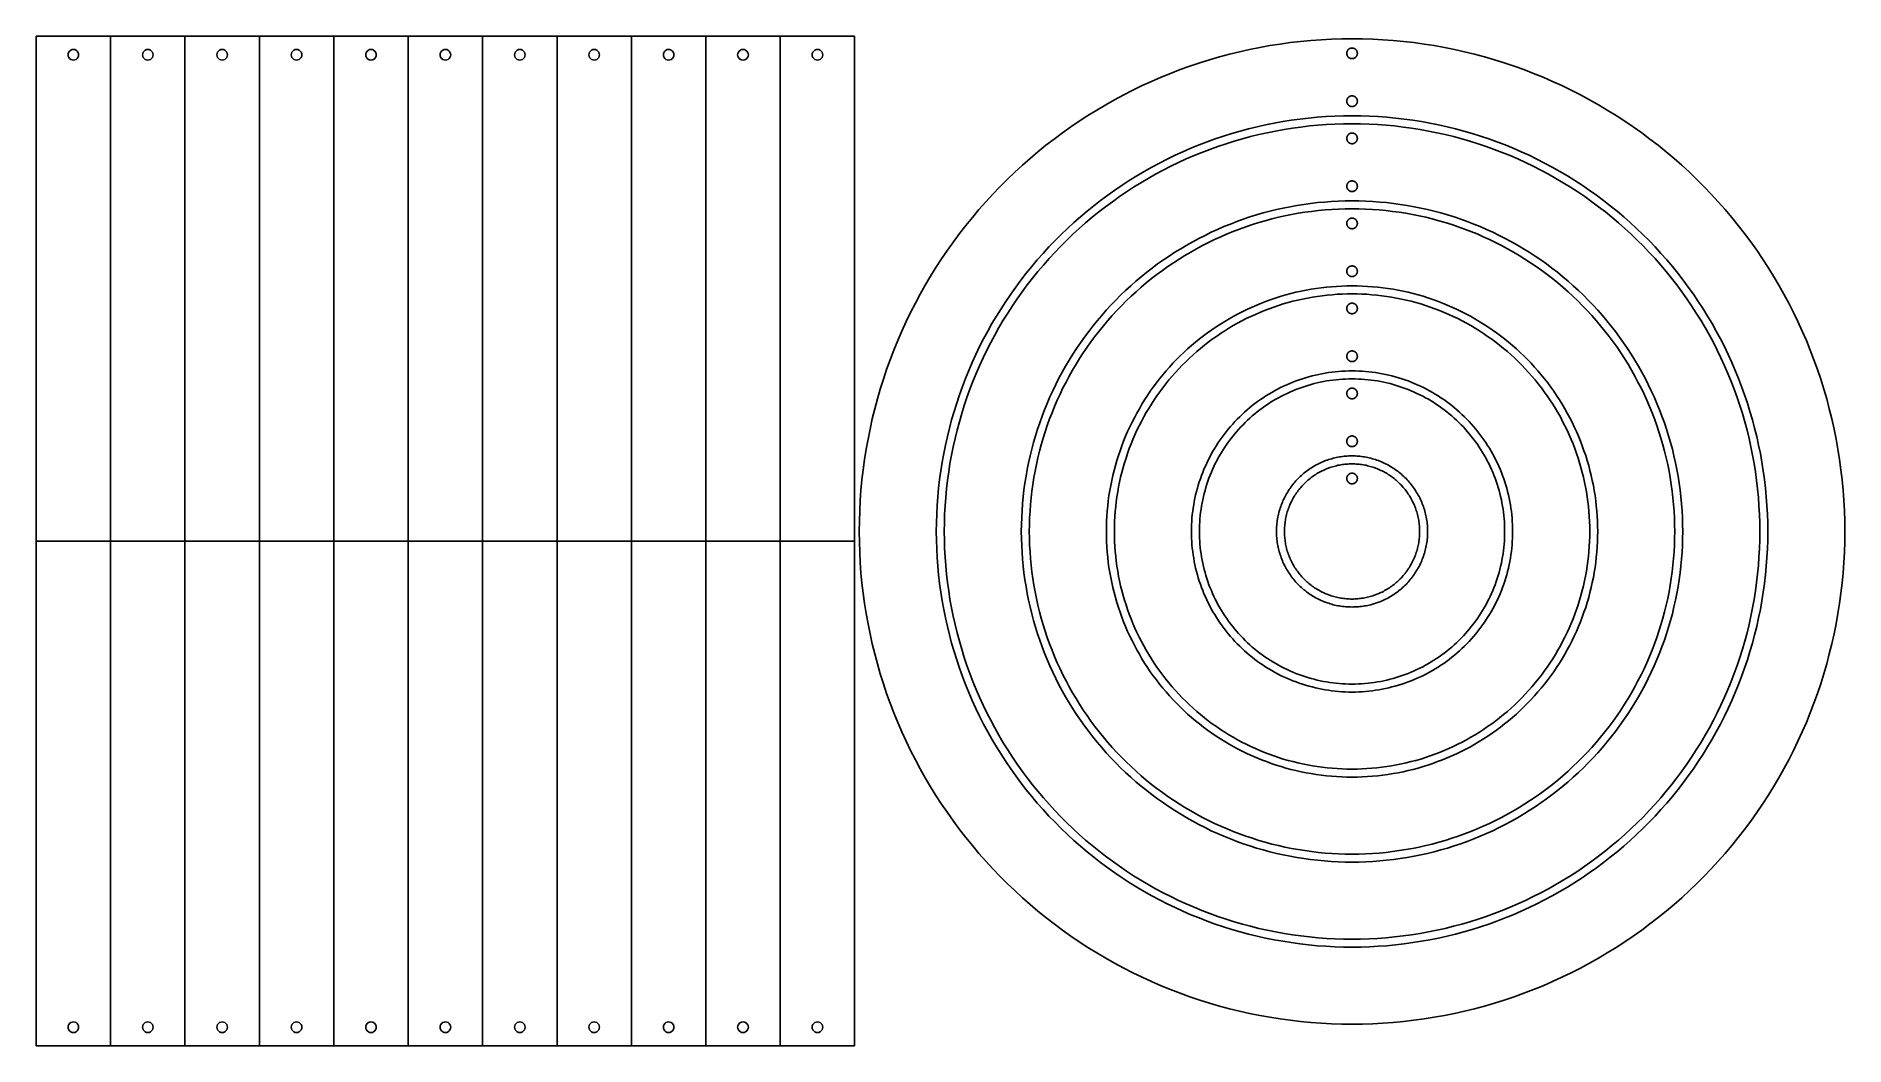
# Model space of a CAD drawing. Header units: metres. Extents: x 0.1 to 21.3, y -11.9 to -0.1.
import ezdxf

# ---------------------------------------------------------------- set-up
doc = ezdxf.new("R2010")
doc.units = ezdxf.units.M

msp = doc.modelspace()

# ---------------------------------------------------------------- linework, layer by layer
at = {"layer": 'GROUP0'}
msp.add_line((0.062, -6), (9.688, -6), dxfattribs=at)
at = {"layer": 'GROUP1'}
for p, q in [((15.503, -0.212), (15.502, -0.213)), ((15.504, -0.211), (15.503, -0.212)), ((15.505, -0.211), (15.504, -0.211)), ((15.507, -0.21), (15.505, -0.211)), ((15.508, -0.21), (15.507, -0.21)), ((15.509, -0.209), (15.508, -0.21)), ((15.51, -0.208), (15.509, -0.209)), ((15.511, -0.208), (15.51, -0.208)), ((15.512, -0.207), (15.511, -0.208)), ((15.514, -0.207), (15.512, -0.207)), ((15.515, -0.206), (15.514, -0.207)), ((15.516, -0.206), (15.515, -0.206)), ((15.517, -0.205), (15.516, -0.206)), ((15.519, -0.205), (15.517, -0.205)), ((15.52, -0.205), (15.519, -0.205)), ((15.521, -0.204), (15.52, -0.205)), ((15.522, -0.204), (15.521, -0.204)), ((15.524, -0.204), (15.522, -0.204)), ((15.525, -0.203), (15.524, -0.204)), ((15.526, -0.203), (15.525, -0.203)), ((15.527, -0.203), (15.526, -0.203)), ((15.529, -0.203), (15.527, -0.203)), ((15.53, -0.203), (15.529, -0.203)), ((15.531, -0.202), (15.53, -0.203)), ((15.533, -0.202), (15.531, -0.202)), ((15.534, -0.202), (15.533, -0.202)), ((15.535, -0.202), (15.534, -0.202)), ((15.537, -0.202), (15.535, -0.202)), ((15.538, -0.202), (15.537, -0.202)), ((15.539, -0.202), (15.538, -0.202)), ((15.541, -0.202), (15.539, -0.202)), ((15.542, -0.202), (15.541, -0.202)), ((15.543, -0.202), (15.542, -0.202)), ((15.544, -0.203), (15.543, -0.202)), ((15.546, -0.203), (15.544, -0.203)), ((15.547, -0.203), (15.546, -0.203)), ((15.548, -0.203), (15.547, -0.203)), ((15.55, -0.203), (15.548, -0.203)), ((15.551, -0.204), (15.55, -0.203)), ((15.552, -0.204), (15.551, -0.204)), ((15.553, -0.204), (15.552, -0.204)), ((15.555, -0.205), (15.553, -0.204)), ((15.556, -0.205), (15.555, -0.205)), ((15.557, -0.205), (15.556, -0.205)), ((15.558, -0.206), (15.557, -0.205)), ((15.56, -0.206), (15.558, -0.206)), ((15.561, -0.207), (15.56, -0.206)), ((15.562, -0.207), (15.561, -0.207)), ((15.563, -0.208), (15.562, -0.207)), ((15.564, -0.208), (15.563, -0.208)), ((15.566, -0.209), (15.564, -0.208)), ((15.567, -0.21), (15.566, -0.209)), ((15.568, -0.21), (15.567, -0.21)), ((15.569, -0.211), (15.568, -0.21)), ((15.57, -0.211), (15.569, -0.211)), ((15.571, -0.212), (15.57, -0.211)), ((15.572, -0.213), (15.571, -0.212)), ((15.476, -0.255), (15.475, -0.256)), ((15.475, -0.256), (15.475, -0.257)), ((15.475, -0.257), (15.475, -0.259)), ((15.475, -0.259), (15.475, -0.26)), ((15.475, -0.26), (15.475, -0.261)), ((15.475, -0.261), (15.475, -0.263)), ((15.475, -0.263), (15.475, -0.264)), ((15.475, -0.264), (15.475, -0.265)), ((15.475, -0.265), (15.475, -0.267)), ((15.475, -0.267), (15.475, -0.268)), ((15.475, -0.268), (15.475, -0.269)), ((15.475, -0.269), (15.475, -0.27)), ((15.475, -0.27), (15.475, -0.272)), ((15.475, -0.272), (15.475, -0.273)), ((15.475, -0.273), (15.476, -0.274)), ((15.477, -0.25), (15.476, -0.251)), ((15.476, -0.251), (15.476, -0.252)), ((15.476, -0.252), (15.476, -0.254)), ((15.476, -0.254), (15.476, -0.255)), ((15.476, -0.274), (15.476, -0.276)), ((15.476, -0.276), (15.476, -0.277)), ((15.476, -0.277), (15.476, -0.278)), ((15.476, -0.278), (15.477, -0.28)), ((15.478, -0.246), (15.477, -0.247)), ((15.477, -0.247), (15.477, -0.248)), ((15.477, -0.248), (15.477, -0.25)), ((15.477, -0.28), (15.477, -0.281)), ((15.477, -0.281), (15.477, -0.282)), ((15.477, -0.282), (15.478, -0.283)), ((15.479, -0.242), (15.478, -0.243)), ((15.478, -0.243), (15.478, -0.245)), ((15.478, -0.245), (15.478, -0.246)), ((15.478, -0.283), (15.478, -0.285)), ((15.478, -0.285), (15.478, -0.286)), ((15.478, -0.286), (15.479, -0.287)), ((15.48, -0.24), (15.479, -0.241)), ((15.479, -0.241), (15.479, -0.242)), ((15.479, -0.287), (15.479, -0.288)), ((15.479, -0.288), (15.48, -0.289)), ((15.481, -0.237), (15.48, -0.239)), ((15.48, -0.239), (15.48, -0.24)), ((15.48, -0.289), (15.48, -0.291)), ((15.48, -0.291), (15.481, -0.292)), ((15.482, -0.236), (15.481, -0.237)), ((15.481, -0.292), (15.482, -0.293)), ((15.483, -0.234), (15.482, -0.235)), ((15.482, -0.235), (15.482, -0.236)), ((15.482, -0.293), (15.482, -0.294)), ((15.482, -0.294), (15.483, -0.295)), ((15.484, -0.232), (15.483, -0.233)), ((15.483, -0.233), (15.483, -0.234)), ((15.483, -0.295), (15.483, -0.296)), ((15.483, -0.296), (15.484, -0.298)), ((15.485, -0.231), (15.484, -0.232)), ((15.484, -0.298), (15.485, -0.299)), ((15.486, -0.229), (15.485, -0.231)), ((15.485, -0.299), (15.486, -0.3)), ((15.487, -0.227), (15.486, -0.228)), ((15.486, -0.228), (15.486, -0.229)), ((15.486, -0.3), (15.486, -0.301)), ((15.486, -0.301), (15.487, -0.302)), ((15.488, -0.226), (15.487, -0.227)), ((15.487, -0.302), (15.488, -0.303)), ((15.489, -0.225), (15.488, -0.226)), ((15.488, -0.303), (15.489, -0.304)), ((15.49, -0.224), (15.489, -0.225)), ((15.489, -0.304), (15.49, -0.305)), ((15.491, -0.222), (15.49, -0.223)), ((15.49, -0.223), (15.49, -0.224)), ((15.49, -0.305), (15.49, -0.306)), ((15.49, -0.306), (15.491, -0.307)), ((15.492, -0.221), (15.491, -0.222)), ((15.491, -0.307), (15.492, -0.308)), ((15.493, -0.22), (15.492, -0.221)), ((15.492, -0.308), (15.493, -0.309)), ((15.494, -0.22), (15.493, -0.22)), ((15.493, -0.309), (15.494, -0.31)), ((15.495, -0.219), (15.494, -0.22)), ((15.494, -0.31), (15.495, -0.311)), ((15.496, -0.218), (15.495, -0.219)), ((15.495, -0.311), (15.496, -0.311)), ((15.497, -0.217), (15.496, -0.218)), ((15.496, -0.311), (15.497, -0.312)), ((15.498, -0.216), (15.497, -0.217)), ((15.497, -0.312), (15.498, -0.313)), ((15.499, -0.215), (15.498, -0.216)), ((15.498, -0.313), (15.499, -0.314)), ((15.5, -0.214), (15.499, -0.215)), ((15.499, -0.314), (15.5, -0.315)), ((15.501, -0.214), (15.5, -0.214)), ((15.5, -0.315), (15.501, -0.316)), ((15.502, -0.213), (15.501, -0.214)), ((15.501, -0.316), (15.502, -0.316)), ((15.502, -0.316), (15.503, -0.317)), ((15.503, -0.317), (15.504, -0.318)), ((15.504, -0.318), (15.505, -0.318)), ((15.505, -0.318), (15.507, -0.319)), ((15.507, -0.319), (15.508, -0.32)), ((15.508, -0.32), (15.509, -0.32)), ((15.509, -0.32), (15.51, -0.321)), ((15.51, -0.321), (15.511, -0.321)), ((15.511, -0.321), (15.512, -0.322)), ((15.512, -0.322), (15.514, -0.322)), ((15.514, -0.322), (15.515, -0.323)), ((15.515, -0.323), (15.516, -0.323)), ((15.516, -0.323), (15.517, -0.324)), ((15.517, -0.324), (15.519, -0.324)), ((15.519, -0.324), (15.52, -0.325)), ((15.52, -0.325), (15.521, -0.325)), ((15.521, -0.325), (15.522, -0.325)), ((15.522, -0.325), (15.524, -0.326)), ((15.524, -0.326), (15.525, -0.326)), ((15.525, -0.326), (15.526, -0.326)), ((15.526, -0.326), (15.527, -0.326)), ((15.527, -0.326), (15.529, -0.327)), ((15.529, -0.327), (15.53, -0.327)), ((15.53, -0.327), (15.531, -0.327)), ((15.531, -0.327), (15.533, -0.327)), ((15.533, -0.327), (15.534, -0.327)), ((15.534, -0.327), (15.535, -0.327)), ((15.535, -0.327), (15.537, -0.327)), ((15.537, -0.327), (15.538, -0.327)), ((15.538, -0.327), (15.539, -0.327)), ((15.539, -0.327), (15.541, -0.327)), ((15.541, -0.327), (15.542, -0.327)), ((15.542, -0.327), (15.543, -0.327)), ((15.543, -0.327), (15.544, -0.327)), ((15.544, -0.327), (15.546, -0.327)), ((15.546, -0.327), (15.547, -0.326)), ((15.547, -0.326), (15.548, -0.326)), ((15.548, -0.326), (15.55, -0.326)), ((15.55, -0.326), (15.551, -0.326)), ((15.551, -0.326), (15.552, -0.325)), ((15.552, -0.325), (15.553, -0.325)), ((15.553, -0.325), (15.555, -0.325)), ((15.555, -0.325), (15.556, -0.324)), ((15.556, -0.324), (15.557, -0.324)), ((15.557, -0.324), (15.558, -0.323)), ((15.558, -0.323), (15.56, -0.323)), ((15.56, -0.323), (15.561, -0.322)), ((15.561, -0.322), (15.562, -0.322)), ((15.562, -0.322), (15.563, -0.321)), ((15.563, -0.321), (15.564, -0.321)), ((15.564, -0.321), (15.566, -0.32)), ((15.566, -0.32), (15.567, -0.32)), ((15.567, -0.32), (15.568, -0.319)), ((15.568, -0.319), (15.569, -0.318)), ((15.569, -0.318), (15.57, -0.318)), ((15.57, -0.318), (15.571, -0.317)), ((15.571, -0.317), (15.572, -0.316)), ((15.573, -0.214), (15.572, -0.213)), ((15.572, -0.316), (15.573, -0.316)), ((15.575, -0.214), (15.573, -0.214)), ((15.573, -0.316), (15.575, -0.315)), ((15.576, -0.215), (15.575, -0.214)), ((15.575, -0.315), (15.576, -0.314)), ((15.577, -0.216), (15.576, -0.215)), ((15.576, -0.314), (15.577, -0.313)), ((15.578, -0.217), (15.577, -0.216)), ((15.577, -0.313), (15.578, -0.312)), ((15.579, -0.218), (15.578, -0.217)), ((15.578, -0.312), (15.579, -0.311)), ((15.58, -0.219), (15.579, -0.218)), ((15.579, -0.311), (15.58, -0.311)), ((15.58, -0.22), (15.58, -0.219)), ((15.581, -0.22), (15.58, -0.22)), ((15.58, -0.31), (15.581, -0.309)), ((15.58, -0.311), (15.58, -0.31)), ((15.582, -0.221), (15.581, -0.22)), ((15.581, -0.309), (15.582, -0.308)), ((15.583, -0.222), (15.582, -0.221)), ((15.582, -0.308), (15.583, -0.307)), ((15.584, -0.223), (15.583, -0.222)), ((15.583, -0.307), (15.584, -0.306)), ((15.585, -0.224), (15.584, -0.223)), ((15.584, -0.306), (15.585, -0.305)), ((15.586, -0.225), (15.585, -0.224)), ((15.585, -0.305), (15.586, -0.304)), ((15.587, -0.226), (15.586, -0.225)), ((15.586, -0.304), (15.587, -0.303)), ((15.587, -0.227), (15.587, -0.226)), ((15.588, -0.228), (15.587, -0.227)), ((15.587, -0.302), (15.588, -0.301)), ((15.587, -0.303), (15.587, -0.302)), ((15.589, -0.229), (15.588, -0.228)), ((15.588, -0.301), (15.589, -0.3)), ((15.59, -0.231), (15.589, -0.229)), ((15.589, -0.3), (15.59, -0.299)), ((15.59, -0.232), (15.59, -0.231)), ((15.591, -0.233), (15.59, -0.232)), ((15.59, -0.298), (15.591, -0.296)), ((15.59, -0.299), (15.59, -0.298)), ((15.592, -0.234), (15.591, -0.233)), ((15.591, -0.296), (15.592, -0.295)), ((15.592, -0.235), (15.592, -0.234)), ((15.593, -0.236), (15.592, -0.235)), ((15.592, -0.294), (15.593, -0.293)), ((15.592, -0.295), (15.592, -0.294)), ((15.594, -0.237), (15.593, -0.236)), ((15.593, -0.293), (15.594, -0.292)), ((15.594, -0.239), (15.594, -0.237)), ((15.595, -0.24), (15.594, -0.239)), ((15.594, -0.291), (15.595, -0.289)), ((15.594, -0.292), (15.594, -0.291)), ((15.595, -0.241), (15.595, -0.24)), ((15.596, -0.242), (15.595, -0.241)), ((15.595, -0.288), (15.596, -0.287)), ((15.595, -0.289), (15.595, -0.288)), ((15.596, -0.243), (15.596, -0.242)), ((15.596, -0.245), (15.596, -0.243)), ((15.597, -0.246), (15.596, -0.245)), ((15.596, -0.285), (15.597, -0.283)), ((15.596, -0.286), (15.596, -0.285)), ((15.596, -0.287), (15.596, -0.286)), ((15.597, -0.247), (15.597, -0.246)), ((15.598, -0.248), (15.597, -0.247)), ((15.597, -0.282), (15.598, -0.281)), ((15.597, -0.283), (15.597, -0.282)), ((15.598, -0.25), (15.598, -0.248)), ((15.598, -0.251), (15.598, -0.25)), ((15.599, -0.252), (15.598, -0.251)), ((15.598, -0.278), (15.599, -0.277)), ((15.598, -0.28), (15.598, -0.278)), ((15.598, -0.281), (15.598, -0.28)), ((15.599, -0.254), (15.599, -0.252)), ((15.599, -0.255), (15.599, -0.254)), ((15.599, -0.256), (15.599, -0.255)), ((15.599, -0.257), (15.599, -0.256)), ((15.599, -0.259), (15.599, -0.257)), ((15.6, -0.26), (15.599, -0.259)), ((15.599, -0.27), (15.6, -0.269)), ((15.599, -0.272), (15.599, -0.27)), ((15.599, -0.273), (15.599, -0.272)), ((15.599, -0.274), (15.599, -0.273)), ((15.599, -0.276), (15.599, -0.274)), ((15.599, -0.277), (15.599, -0.276)), ((15.6, -0.261), (15.6, -0.26)), ((15.6, -0.263), (15.6, -0.261)), ((15.6, -0.264), (15.6, -0.263)), ((15.6, -0.265), (15.6, -0.264)), ((15.6, -0.267), (15.6, -0.265)), ((15.6, -0.268), (15.6, -0.267)), ((15.6, -0.269), (15.6, -0.268)), ((15.476, -0.817), (15.475, -0.819)), ((15.475, -0.819), (15.475, -0.82)), ((15.475, -0.82), (15.475, -0.821)), ((15.475, -0.821), (15.475, -0.823)), ((15.475, -0.823), (15.475, -0.824)), ((15.475, -0.824), (15.475, -0.825)), ((15.475, -0.825), (15.475, -0.827)), ((15.475, -0.827), (15.475, -0.828)), ((15.475, -0.828), (15.475, -0.829)), ((15.475, -0.829), (15.475, -0.83)), ((15.475, -0.83), (15.475, -0.832)), ((15.475, -0.832), (15.475, -0.833)), ((15.475, -0.833), (15.475, -0.834)), ((15.475, -0.834), (15.475, -0.836)), ((15.475, -0.836), (15.476, -0.837)), ((15.477, -0.812), (15.476, -0.814)), ((15.476, -0.814), (15.476, -0.815)), ((15.476, -0.815), (15.476, -0.816)), ((15.476, -0.816), (15.476, -0.817)), ((15.476, -0.837), (15.476, -0.838)), ((15.476, -0.838), (15.476, -0.84)), ((15.476, -0.84), (15.476, -0.841)), ((15.476, -0.841), (15.477, -0.842)), ((15.478, -0.808), (15.477, -0.81)), ((15.477, -0.81), (15.477, -0.811)), ((15.477, -0.811), (15.477, -0.812)), ((15.477, -0.842), (15.477, -0.843)), ((15.477, -0.843), (15.477, -0.845)), ((15.477, -0.845), (15.478, -0.846)), ((15.479, -0.805), (15.478, -0.806)), ((15.478, -0.806), (15.478, -0.807)), ((15.478, -0.807), (15.478, -0.808)), ((15.478, -0.846), (15.478, -0.847)), ((15.478, -0.847), (15.478, -0.848)), ((15.478, -0.848), (15.479, -0.85)), ((15.48, -0.802), (15.479, -0.804)), ((15.479, -0.804), (15.479, -0.805)), ((15.479, -0.85), (15.479, -0.851)), ((15.479, -0.851), (15.48, -0.852)), ((15.481, -0.8), (15.48, -0.801)), ((15.48, -0.801), (15.48, -0.802)), ((15.482, -0.799), (15.481, -0.8)), ((15.483, -0.796), (15.482, -0.798)), ((15.482, -0.798), (15.482, -0.799)), ((15.484, -0.794), (15.483, -0.795)), ((15.483, -0.795), (15.483, -0.796)), ((15.485, -0.793), (15.484, -0.794)), ((15.486, -0.792), (15.485, -0.793)), ((15.487, -0.79), (15.486, -0.791)), ((15.486, -0.791), (15.486, -0.792)), ((15.488, -0.789), (15.487, -0.79)), ((15.489, -0.788), (15.488, -0.789)), ((15.49, -0.787), (15.489, -0.788)), ((15.491, -0.785), (15.49, -0.786)), ((15.49, -0.786), (15.49, -0.787)), ((15.492, -0.784), (15.491, -0.785)), ((15.493, -0.783), (15.492, -0.784)), ((15.494, -0.782), (15.493, -0.783)), ((15.495, -0.781), (15.494, -0.782)), ((15.496, -0.78), (15.495, -0.781)), ((15.497, -0.779), (15.496, -0.78)), ((15.498, -0.779), (15.497, -0.779)), ((15.499, -0.778), (15.498, -0.779)), ((15.5, -0.777), (15.499, -0.778)), ((15.501, -0.776), (15.5, -0.777)), ((15.502, -0.775), (15.501, -0.776)), ((15.503, -0.775), (15.502, -0.775)), ((15.504, -0.774), (15.503, -0.775)), ((15.505, -0.773), (15.504, -0.774)), ((15.507, -0.773), (15.505, -0.773)), ((15.508, -0.772), (15.507, -0.773)), ((15.509, -0.771), (15.508, -0.772)), ((15.51, -0.771), (15.509, -0.771)), ((15.511, -0.77), (15.51, -0.771)), ((15.512, -0.77), (15.511, -0.77)), ((15.514, -0.769), (15.512, -0.77)), ((15.515, -0.769), (15.514, -0.769)), ((15.516, -0.768), (15.515, -0.769)), ((15.517, -0.768), (15.516, -0.768)), ((15.519, -0.768), (15.517, -0.768)), ((15.52, -0.767), (15.519, -0.768)), ((15.521, -0.767), (15.52, -0.767)), ((15.522, -0.766), (15.521, -0.767)), ((15.524, -0.766), (15.522, -0.766)), ((15.525, -0.766), (15.524, -0.766)), ((15.526, -0.766), (15.525, -0.766)), ((15.527, -0.765), (15.526, -0.766)), ((15.529, -0.765), (15.527, -0.765)), ((15.53, -0.765), (15.529, -0.765)), ((15.531, -0.765), (15.53, -0.765)), ((15.533, -0.765), (15.531, -0.765)), ((15.534, -0.765), (15.533, -0.765)), ((15.535, -0.765), (15.534, -0.765)), ((15.537, -0.765), (15.535, -0.765)), ((15.538, -0.765), (15.537, -0.765)), ((15.539, -0.765), (15.538, -0.765)), ((15.541, -0.765), (15.539, -0.765)), ((15.542, -0.765), (15.541, -0.765)), ((15.543, -0.765), (15.542, -0.765)), ((15.544, -0.765), (15.543, -0.765)), ((15.546, -0.765), (15.544, -0.765)), ((15.547, -0.765), (15.546, -0.765)), ((15.548, -0.766), (15.547, -0.765)), ((15.55, -0.766), (15.548, -0.766)), ((15.551, -0.766), (15.55, -0.766)), ((15.552, -0.766), (15.551, -0.766)), ((15.553, -0.767), (15.552, -0.766)), ((15.555, -0.767), (15.553, -0.767)), ((15.556, -0.768), (15.555, -0.767)), ((15.557, -0.768), (15.556, -0.768)), ((15.558, -0.768), (15.557, -0.768)), ((15.56, -0.769), (15.558, -0.768)), ((15.561, -0.769), (15.56, -0.769)), ((15.562, -0.77), (15.561, -0.769)), ((15.563, -0.77), (15.562, -0.77)), ((15.564, -0.771), (15.563, -0.77)), ((15.566, -0.771), (15.564, -0.771)), ((15.567, -0.772), (15.566, -0.771)), ((15.568, -0.773), (15.567, -0.772)), ((15.569, -0.773), (15.568, -0.773)), ((15.57, -0.774), (15.569, -0.773)), ((15.571, -0.775), (15.57, -0.774)), ((15.572, -0.775), (15.571, -0.775)), ((15.573, -0.776), (15.572, -0.775)), ((15.575, -0.777), (15.573, -0.776)), ((15.576, -0.778), (15.575, -0.777)), ((15.577, -0.779), (15.576, -0.778)), ((15.578, -0.779), (15.577, -0.779)), ((15.579, -0.78), (15.578, -0.779)), ((15.58, -0.781), (15.579, -0.78)), ((15.58, -0.782), (15.58, -0.781)), ((15.581, -0.783), (15.58, -0.782)), ((15.582, -0.784), (15.581, -0.783)), ((15.583, -0.785), (15.582, -0.784)), ((15.584, -0.786), (15.583, -0.785)), ((15.585, -0.787), (15.584, -0.786)), ((15.586, -0.788), (15.585, -0.787)), ((15.587, -0.789), (15.586, -0.788)), ((15.587, -0.79), (15.587, -0.789)), ((15.588, -0.791), (15.587, -0.79)), ((15.589, -0.792), (15.588, -0.791)), ((15.59, -0.793), (15.589, -0.792)), ((15.59, -0.794), (15.59, -0.793)), ((15.591, -0.795), (15.59, -0.794)), ((15.592, -0.796), (15.591, -0.795)), ((15.592, -0.798), (15.592, -0.796)), ((15.593, -0.799), (15.592, -0.798)), ((15.594, -0.8), (15.593, -0.799)), ((15.594, -0.801), (15.594, -0.8)), ((15.595, -0.802), (15.594, -0.801)), ((15.595, -0.804), (15.595, -0.802)), ((15.596, -0.805), (15.595, -0.804)), ((15.595, -0.851), (15.596, -0.85)), ((15.595, -0.852), (15.595, -0.851)), ((15.596, -0.806), (15.596, -0.805)), ((15.596, -0.807), (15.596, -0.806)), ((15.597, -0.808), (15.596, -0.807)), ((15.596, -0.847), (15.597, -0.846)), ((15.596, -0.848), (15.596, -0.847)), ((15.596, -0.85), (15.596, -0.848)), ((15.597, -0.81), (15.597, -0.808)), ((15.598, -0.811), (15.597, -0.81)), ((15.597, -0.845), (15.598, -0.843)), ((15.597, -0.846), (15.597, -0.845)), ((15.598, -0.812), (15.598, -0.811)), ((15.598, -0.814), (15.598, -0.812)), ((15.599, -0.815), (15.598, -0.814)), ((15.598, -0.841), (15.599, -0.84)), ((15.598, -0.842), (15.598, -0.841)), ((15.598, -0.843), (15.598, -0.842)), ((15.599, -0.816), (15.599, -0.815)), ((15.599, -0.817), (15.599, -0.816)), ((15.599, -0.819), (15.599, -0.817)), ((15.599, -0.82), (15.599, -0.819)), ((15.599, -0.821), (15.599, -0.82)), ((15.6, -0.823), (15.599, -0.821)), ((15.599, -0.833), (15.6, -0.832)), ((15.599, -0.834), (15.599, -0.833)), ((15.599, -0.836), (15.599, -0.834)), ((15.599, -0.837), (15.599, -0.836)), ((15.599, -0.838), (15.599, -0.837)), ((15.599, -0.84), (15.599, -0.838)), ((15.6, -0.824), (15.6, -0.823)), ((15.6, -0.825), (15.6, -0.824)), ((15.6, -0.827), (15.6, -0.825)), ((15.6, -0.828), (15.6, -0.827)), ((15.6, -0.829), (15.6, -0.828)), ((15.6, -0.83), (15.6, -0.829)), ((15.6, -0.832), (15.6, -0.83)), ((15.48, -0.852), (15.48, -0.853)), ((15.48, -0.853), (15.481, -0.854)), ((15.481, -0.854), (15.482, -0.856)), ((15.482, -0.856), (15.482, -0.857)), ((15.482, -0.857), (15.483, -0.858)), ((15.483, -0.858), (15.483, -0.859)), ((15.483, -0.859), (15.484, -0.86)), ((15.484, -0.86), (15.485, -0.861)), ((15.485, -0.861), (15.486, -0.862)), ((15.486, -0.862), (15.486, -0.863)), ((15.486, -0.863), (15.487, -0.864)), ((15.487, -0.864), (15.488, -0.865)), ((15.488, -0.865), (15.489, -0.866)), ((15.489, -0.866), (15.49, -0.868)), ((15.49, -0.868), (15.49, -0.868)), ((15.49, -0.868), (15.491, -0.869)), ((15.491, -0.869), (15.492, -0.87)), ((15.492, -0.87), (15.493, -0.871)), ((15.493, -0.871), (15.494, -0.872)), ((15.494, -0.872), (15.495, -0.873)), ((15.495, -0.873), (15.496, -0.874)), ((15.496, -0.874), (15.497, -0.875)), ((15.497, -0.875), (15.498, -0.876)), ((15.498, -0.876), (15.499, -0.877)), ((15.499, -0.877), (15.5, -0.877)), ((15.5, -0.877), (15.501, -0.878)), ((15.501, -0.878), (15.502, -0.879)), ((15.502, -0.879), (15.503, -0.88)), ((15.503, -0.88), (15.504, -0.88)), ((15.504, -0.88), (15.505, -0.881)), ((15.505, -0.881), (15.507, -0.882)), ((15.507, -0.882), (15.508, -0.882)), ((15.508, -0.882), (15.509, -0.883)), ((15.509, -0.883), (15.51, -0.883)), ((15.51, -0.883), (15.511, -0.884)), ((15.511, -0.884), (15.512, -0.885)), ((15.512, -0.885), (15.514, -0.885)), ((15.514, -0.885), (15.515, -0.886)), ((15.515, -0.886), (15.516, -0.886)), ((15.516, -0.886), (15.517, -0.886)), ((15.517, -0.886), (15.519, -0.887)), ((15.519, -0.887), (15.52, -0.887)), ((15.52, -0.887), (15.521, -0.888)), ((15.521, -0.888), (15.522, -0.888)), ((15.522, -0.888), (15.524, -0.888)), ((15.524, -0.888), (15.525, -0.888)), ((15.525, -0.888), (15.526, -0.889)), ((15.526, -0.889), (15.527, -0.889)), ((15.527, -0.889), (15.529, -0.889)), ((15.529, -0.889), (15.53, -0.889)), ((15.53, -0.889), (15.531, -0.889)), ((15.531, -0.889), (15.533, -0.889)), ((15.533, -0.889), (15.534, -0.89)), ((15.534, -0.89), (15.535, -0.89)), ((15.535, -0.89), (15.537, -0.89)), ((15.537, -0.89), (15.538, -0.89)), ((15.538, -0.89), (15.539, -0.89)), ((15.539, -0.89), (15.541, -0.89)), ((15.541, -0.89), (15.542, -0.889)), ((15.542, -0.889), (15.543, -0.889)), ((15.543, -0.889), (15.544, -0.889)), ((15.544, -0.889), (15.546, -0.889)), ((15.546, -0.889), (15.547, -0.889)), ((15.547, -0.889), (15.548, -0.889)), ((15.548, -0.889), (15.55, -0.888)), ((15.55, -0.888), (15.551, -0.888)), ((15.551, -0.888), (15.552, -0.888)), ((15.552, -0.888), (15.553, -0.888)), ((15.553, -0.888), (15.555, -0.887)), ((15.555, -0.887), (15.556, -0.887)), ((15.556, -0.887), (15.557, -0.886)), ((15.557, -0.886), (15.558, -0.886)), ((15.558, -0.886), (15.56, -0.886)), ((15.56, -0.886), (15.561, -0.885)), ((15.561, -0.885), (15.562, -0.885)), ((15.562, -0.885), (15.563, -0.884)), ((15.563, -0.884), (15.564, -0.883)), ((15.564, -0.883), (15.566, -0.883)), ((15.566, -0.883), (15.567, -0.882)), ((15.567, -0.882), (15.568, -0.882)), ((15.568, -0.882), (15.569, -0.881)), ((15.569, -0.881), (15.57, -0.88)), ((15.57, -0.88), (15.571, -0.88)), ((15.571, -0.88), (15.572, -0.879)), ((15.572, -0.879), (15.573, -0.878)), ((15.573, -0.878), (15.575, -0.877)), ((15.575, -0.877), (15.576, -0.877)), ((15.576, -0.877), (15.577, -0.876)), ((15.577, -0.876), (15.578, -0.875)), ((15.578, -0.875), (15.579, -0.874)), ((15.579, -0.874), (15.58, -0.873)), ((15.58, -0.872), (15.581, -0.871)), ((15.58, -0.873), (15.58, -0.872)), ((15.581, -0.871), (15.582, -0.87)), ((15.582, -0.87), (15.583, -0.869)), ((15.583, -0.869), (15.584, -0.868)), ((15.584, -0.868), (15.585, -0.868)), ((15.585, -0.868), (15.586, -0.866)), ((15.586, -0.866), (15.587, -0.865)), ((15.587, -0.864), (15.588, -0.863)), ((15.587, -0.865), (15.587, -0.864)), ((15.588, -0.863), (15.589, -0.862)), ((15.589, -0.862), (15.59, -0.861)), ((15.59, -0.86), (15.591, -0.859)), ((15.59, -0.861), (15.59, -0.86)), ((15.591, -0.859), (15.592, -0.858)), ((15.592, -0.857), (15.593, -0.856)), ((15.592, -0.858), (15.592, -0.857)), ((15.593, -0.856), (15.594, -0.854)), ((15.594, -0.853), (15.595, -0.852)), ((15.594, -0.854), (15.594, -0.853)), ((15.476, -1.255), (15.475, -1.256)), ((15.475, -1.256), (15.475, -1.257)), ((15.475, -1.257), (15.475, -1.259)), ((15.475, -1.259), (15.475, -1.26)), ((15.475, -1.26), (15.475, -1.261)), ((15.475, -1.261), (15.475, -1.263)), ((15.475, -1.263), (15.475, -1.264)), ((15.475, -1.264), (15.475, -1.265)), ((15.475, -1.265), (15.475, -1.267)), ((15.475, -1.267), (15.475, -1.268)), ((15.475, -1.268), (15.475, -1.269)), ((15.475, -1.269), (15.475, -1.271)), ((15.475, -1.271), (15.475, -1.272)), ((15.475, -1.272), (15.475, -1.273)), ((15.475, -1.273), (15.476, -1.274)), ((15.477, -1.25), (15.476, -1.251)), ((15.476, -1.251), (15.476, -1.252)), ((15.476, -1.252), (15.476, -1.254)), ((15.476, -1.254), (15.476, -1.255)), ((15.476, -1.274), (15.476, -1.276)), ((15.476, -1.276), (15.476, -1.277)), ((15.478, -1.246), (15.477, -1.247)), ((15.477, -1.247), (15.477, -1.248)), ((15.477, -1.248), (15.477, -1.25)), ((15.479, -1.242), (15.478, -1.243)), ((15.478, -1.243), (15.478, -1.245)), ((15.478, -1.245), (15.478, -1.246)), ((15.48, -1.24), (15.479, -1.241)), ((15.479, -1.241), (15.479, -1.242)), ((15.481, -1.237), (15.48, -1.239)), ((15.48, -1.239), (15.48, -1.24)), ((15.482, -1.236), (15.481, -1.237)), ((15.483, -1.234), (15.482, -1.235)), ((15.482, -1.235), (15.482, -1.236)), ((15.484, -1.232), (15.483, -1.233)), ((15.483, -1.233), (15.483, -1.234)), ((15.485, -1.231), (15.484, -1.232)), ((15.486, -1.23), (15.485, -1.231)), ((15.487, -1.227), (15.486, -1.228)), ((15.486, -1.228), (15.486, -1.23)), ((15.488, -1.226), (15.487, -1.227)), ((15.489, -1.225), (15.488, -1.226)), ((15.49, -1.224), (15.489, -1.225)), ((15.491, -1.222), (15.49, -1.223)), ((15.49, -1.223), (15.49, -1.224)), ((15.492, -1.221), (15.491, -1.222)), ((15.493, -1.22), (15.492, -1.221)), ((15.494, -1.22), (15.493, -1.22)), ((15.495, -1.219), (15.494, -1.22)), ((15.496, -1.218), (15.495, -1.219)), ((15.497, -1.217), (15.496, -1.218)), ((15.498, -1.216), (15.497, -1.217)), ((15.499, -1.215), (15.498, -1.216)), ((15.5, -1.214), (15.499, -1.215)), ((15.501, -1.214), (15.5, -1.214)), ((15.502, -1.213), (15.501, -1.214)), ((15.503, -1.212), (15.502, -1.213)), ((15.504, -1.212), (15.503, -1.212)), ((15.505, -1.211), (15.504, -1.212)), ((15.507, -1.21), (15.505, -1.211)), ((15.508, -1.21), (15.507, -1.21)), ((15.509, -1.209), (15.508, -1.21)), ((15.51, -1.208), (15.509, -1.209)), ((15.511, -1.208), (15.51, -1.208)), ((15.512, -1.207), (15.511, -1.208)), ((15.514, -1.207), (15.512, -1.207)), ((15.515, -1.206), (15.514, -1.207)), ((15.516, -1.206), (15.515, -1.206)), ((15.517, -1.205), (15.516, -1.206)), ((15.519, -1.205), (15.517, -1.205)), ((15.52, -1.205), (15.519, -1.205)), ((15.521, -1.204), (15.52, -1.205)), ((15.522, -1.204), (15.521, -1.204)), ((15.524, -1.204), (15.522, -1.204)), ((15.525, -1.203), (15.524, -1.204)), ((15.526, -1.203), (15.525, -1.203)), ((15.527, -1.203), (15.526, -1.203)), ((15.529, -1.203), (15.527, -1.203)), ((15.53, -1.203), (15.529, -1.203)), ((15.531, -1.202), (15.53, -1.203)), ((15.533, -1.202), (15.531, -1.202)), ((15.534, -1.202), (15.533, -1.202)), ((15.535, -1.202), (15.534, -1.202)), ((15.537, -1.202), (15.535, -1.202)), ((15.538, -1.202), (15.537, -1.202)), ((15.539, -1.202), (15.538, -1.202)), ((15.541, -1.202), (15.539, -1.202)), ((15.542, -1.202), (15.541, -1.202)), ((15.543, -1.202), (15.542, -1.202)), ((15.544, -1.203), (15.543, -1.202)), ((15.546, -1.203), (15.544, -1.203)), ((15.547, -1.203), (15.546, -1.203)), ((15.548, -1.203), (15.547, -1.203)), ((15.55, -1.203), (15.548, -1.203)), ((15.551, -1.204), (15.55, -1.203)), ((15.552, -1.204), (15.551, -1.204)), ((15.553, -1.204), (15.552, -1.204)), ((15.555, -1.205), (15.553, -1.204)), ((15.556, -1.205), (15.555, -1.205)), ((15.557, -1.205), (15.556, -1.205)), ((15.558, -1.206), (15.557, -1.205)), ((15.56, -1.206), (15.558, -1.206)), ((15.561, -1.207), (15.56, -1.206)), ((15.562, -1.207), (15.561, -1.207)), ((15.563, -1.208), (15.562, -1.207)), ((15.564, -1.208), (15.563, -1.208)), ((15.566, -1.209), (15.564, -1.208)), ((15.567, -1.21), (15.566, -1.209)), ((15.568, -1.21), (15.567, -1.21)), ((15.569, -1.211), (15.568, -1.21)), ((15.57, -1.212), (15.569, -1.211)), ((15.571, -1.212), (15.57, -1.212)), ((15.572, -1.213), (15.571, -1.212)), ((15.573, -1.214), (15.572, -1.213)), ((15.575, -1.214), (15.573, -1.214)), ((15.576, -1.215), (15.575, -1.214)), ((15.577, -1.216), (15.576, -1.215)), ((15.578, -1.217), (15.577, -1.216)), ((15.579, -1.218), (15.578, -1.217)), ((15.58, -1.219), (15.579, -1.218)), ((15.58, -1.22), (15.58, -1.219)), ((15.581, -1.22), (15.58, -1.22)), ((15.582, -1.221), (15.581, -1.22)), ((15.583, -1.222), (15.582, -1.221)), ((15.584, -1.223), (15.583, -1.222)), ((15.585, -1.224), (15.584, -1.223)), ((15.586, -1.225), (15.585, -1.224)), ((15.587, -1.226), (15.586, -1.225)), ((15.587, -1.227), (15.587, -1.226)), ((15.588, -1.228), (15.587, -1.227)), ((15.589, -1.23), (15.588, -1.228)), ((15.59, -1.231), (15.589, -1.23)), ((15.59, -1.232), (15.59, -1.231)), ((15.591, -1.233), (15.59, -1.232)), ((15.592, -1.234), (15.591, -1.233)), ((15.592, -1.235), (15.592, -1.234)), ((15.593, -1.236), (15.592, -1.235)), ((15.594, -1.237), (15.593, -1.236)), ((15.594, -1.239), (15.594, -1.237)), ((15.595, -1.24), (15.594, -1.239)), ((15.595, -1.241), (15.595, -1.24)), ((15.596, -1.242), (15.595, -1.241)), ((15.596, -1.243), (15.596, -1.242)), ((15.596, -1.245), (15.596, -1.243)), ((15.597, -1.246), (15.596, -1.245)), ((15.597, -1.247), (15.597, -1.246)), ((15.598, -1.248), (15.597, -1.247)), ((15.598, -1.25), (15.598, -1.248)), ((15.598, -1.251), (15.598, -1.25)), ((15.599, -1.252), (15.598, -1.251)), ((15.599, -1.254), (15.599, -1.252)), ((15.599, -1.255), (15.599, -1.254)), ((15.599, -1.256), (15.599, -1.255)), ((15.599, -1.257), (15.599, -1.256)), ((15.599, -1.259), (15.599, -1.257)), ((15.6, -1.26), (15.599, -1.259)), ((15.599, -1.271), (15.6, -1.269)), ((15.599, -1.272), (15.599, -1.271)), ((15.599, -1.273), (15.599, -1.272)), ((15.599, -1.274), (15.599, -1.273)), ((15.599, -1.276), (15.599, -1.274)), ((15.599, -1.277), (15.599, -1.276)), ((15.6, -1.261), (15.6, -1.26)), ((15.6, -1.263), (15.6, -1.261)), ((15.6, -1.264), (15.6, -1.263)), ((15.6, -1.265), (15.6, -1.264)), ((15.6, -1.267), (15.6, -1.265)), ((15.6, -1.268), (15.6, -1.267)), ((15.6, -1.269), (15.6, -1.268)), ((15.476, -1.277), (15.476, -1.278)), ((15.476, -1.278), (15.477, -1.28)), ((15.477, -1.28), (15.477, -1.281)), ((15.477, -1.281), (15.477, -1.282)), ((15.477, -1.282), (15.478, -1.283)), ((15.478, -1.283), (15.478, -1.285)), ((15.478, -1.285), (15.478, -1.286)), ((15.478, -1.286), (15.479, -1.287)), ((15.479, -1.287), (15.479, -1.288)), ((15.479, -1.288), (15.48, -1.289)), ((15.48, -1.289), (15.48, -1.291)), ((15.48, -1.291), (15.481, -1.292)), ((15.481, -1.292), (15.482, -1.293)), ((15.482, -1.293), (15.482, -1.294)), ((15.482, -1.294), (15.483, -1.295)), ((15.483, -1.295), (15.483, -1.296)), ((15.483, -1.296), (15.484, -1.298)), ((15.484, -1.298), (15.485, -1.299)), ((15.485, -1.299), (15.486, -1.3)), ((15.486, -1.3), (15.486, -1.301)), ((15.486, -1.301), (15.487, -1.302)), ((15.487, -1.302), (15.488, -1.303)), ((15.488, -1.303), (15.489, -1.304)), ((15.489, -1.304), (15.49, -1.305)), ((15.49, -1.305), (15.49, -1.306)), ((15.49, -1.306), (15.491, -1.307)), ((15.491, -1.307), (15.492, -1.308)), ((15.492, -1.308), (15.493, -1.309)), ((15.493, -1.309), (15.494, -1.31)), ((15.494, -1.31), (15.495, -1.311)), ((15.495, -1.311), (15.496, -1.312)), ((15.496, -1.312), (15.497, -1.312)), ((15.497, -1.312), (15.498, -1.313)), ((15.498, -1.313), (15.499, -1.314)), ((15.499, -1.314), (15.5, -1.315)), ((15.5, -1.315), (15.501, -1.316)), ((15.501, -1.316), (15.502, -1.316)), ((15.502, -1.316), (15.503, -1.317)), ((15.503, -1.317), (15.504, -1.318)), ((15.504, -1.318), (15.505, -1.318)), ((15.505, -1.318), (15.507, -1.319)), ((15.507, -1.319), (15.508, -1.32)), ((15.508, -1.32), (15.509, -1.32)), ((15.509, -1.32), (15.51, -1.321)), ((15.51, -1.321), (15.511, -1.321)), ((15.511, -1.321), (15.512, -1.322)), ((15.512, -1.322), (15.514, -1.323)), ((15.514, -1.323), (15.515, -1.323)), ((15.515, -1.323), (15.516, -1.323)), ((15.516, -1.323), (15.517, -1.324)), ((15.517, -1.324), (15.519, -1.324)), ((15.519, -1.324), (15.52, -1.325)), ((15.52, -1.325), (15.521, -1.325)), ((15.521, -1.325), (15.522, -1.325)), ((15.522, -1.325), (15.524, -1.326)), ((15.524, -1.326), (15.525, -1.326)), ((15.525, -1.326), (15.526, -1.326)), ((15.526, -1.326), (15.527, -1.326)), ((15.527, -1.326), (15.529, -1.327)), ((15.529, -1.327), (15.53, -1.327)), ((15.53, -1.327), (15.531, -1.327)), ((15.531, -1.327), (15.533, -1.327)), ((15.533, -1.327), (15.534, -1.327)), ((15.534, -1.327), (15.535, -1.327)), ((15.535, -1.327), (15.537, -1.327)), ((15.537, -1.327), (15.538, -1.327)), ((15.538, -1.327), (15.539, -1.327)), ((15.539, -1.327), (15.541, -1.327)), ((15.541, -1.327), (15.542, -1.327)), ((15.542, -1.327), (15.543, -1.327)), ((15.543, -1.327), (15.544, -1.327)), ((15.544, -1.327), (15.546, -1.327)), ((15.546, -1.327), (15.547, -1.326)), ((15.547, -1.326), (15.548, -1.326)), ((15.548, -1.326), (15.55, -1.326)), ((15.55, -1.326), (15.551, -1.326)), ((15.551, -1.326), (15.552, -1.325)), ((15.552, -1.325), (15.553, -1.325)), ((15.553, -1.325), (15.555, -1.325)), ((15.555, -1.325), (15.556, -1.324)), ((15.556, -1.324), (15.557, -1.324)), ((15.557, -1.324), (15.558, -1.323)), ((15.558, -1.323), (15.56, -1.323)), ((15.56, -1.323), (15.561, -1.323)), ((15.561, -1.323), (15.562, -1.322)), ((15.562, -1.322), (15.563, -1.321)), ((15.563, -1.321), (15.564, -1.321)), ((15.564, -1.321), (15.566, -1.32)), ((15.566, -1.32), (15.567, -1.32)), ((15.567, -1.32), (15.568, -1.319)), ((15.568, -1.319), (15.569, -1.318)), ((15.569, -1.318), (15.57, -1.318)), ((15.57, -1.318), (15.571, -1.317)), ((15.571, -1.317), (15.572, -1.316)), ((15.572, -1.316), (15.573, -1.316)), ((15.573, -1.316), (15.575, -1.315)), ((15.575, -1.315), (15.576, -1.314)), ((15.576, -1.314), (15.577, -1.313)), ((15.577, -1.313), (15.578, -1.312)), ((15.578, -1.312), (15.579, -1.312)), ((15.579, -1.312), (15.58, -1.311)), ((15.58, -1.31), (15.581, -1.309)), ((15.58, -1.311), (15.58, -1.31)), ((15.581, -1.309), (15.582, -1.308)), ((15.582, -1.308), (15.583, -1.307)), ((15.583, -1.307), (15.584, -1.306)), ((15.584, -1.306), (15.585, -1.305)), ((15.585, -1.305), (15.586, -1.304)), ((15.586, -1.304), (15.587, -1.303)), ((15.587, -1.302), (15.588, -1.301)), ((15.587, -1.303), (15.587, -1.302)), ((15.588, -1.301), (15.589, -1.3)), ((15.589, -1.3), (15.59, -1.299)), ((15.59, -1.298), (15.591, -1.296)), ((15.59, -1.299), (15.59, -1.298)), ((15.591, -1.296), (15.592, -1.295)), ((15.592, -1.294), (15.593, -1.293)), ((15.592, -1.295), (15.592, -1.294)), ((15.593, -1.293), (15.594, -1.292)), ((15.594, -1.291), (15.595, -1.289)), ((15.594, -1.292), (15.594, -1.291)), ((15.595, -1.288), (15.596, -1.287)), ((15.595, -1.289), (15.595, -1.288)), ((15.596, -1.285), (15.597, -1.283)), ((15.596, -1.286), (15.596, -1.285)), ((15.596, -1.287), (15.596, -1.286)), ((15.597, -1.282), (15.598, -1.281)), ((15.597, -1.283), (15.597, -1.282)), ((15.598, -1.278), (15.599, -1.277)), ((15.598, -1.28), (15.598, -1.278)), ((15.598, -1.281), (15.598, -1.28)), ((15.476, -1.817), (15.475, -1.819)), ((15.475, -1.819), (15.475, -1.82)), ((15.475, -1.82), (15.475, -1.821)), ((15.475, -1.821), (15.475, -1.823)), ((15.475, -1.823), (15.475, -1.824)), ((15.475, -1.824), (15.475, -1.825)), ((15.475, -1.825), (15.475, -1.827)), ((15.475, -1.827), (15.475, -1.828)), ((15.475, -1.828), (15.475, -1.829)), ((15.475, -1.829), (15.475, -1.83)), ((15.475, -1.83), (15.475, -1.832)), ((15.475, -1.832), (15.475, -1.833)), ((15.475, -1.833), (15.475, -1.834)), ((15.475, -1.834), (15.475, -1.836)), ((15.475, -1.836), (15.476, -1.837)), ((15.477, -1.812), (15.476, -1.814)), ((15.476, -1.814), (15.476, -1.815)), ((15.476, -1.815), (15.476, -1.816)), ((15.476, -1.816), (15.476, -1.817)), ((15.476, -1.837), (15.476, -1.838)), ((15.476, -1.838), (15.476, -1.84)), ((15.476, -1.84), (15.476, -1.841)), ((15.476, -1.841), (15.477, -1.842)), ((15.478, -1.809), (15.477, -1.81)), ((15.477, -1.81), (15.477, -1.811)), ((15.477, -1.811), (15.477, -1.812)), ((15.477, -1.842), (15.477, -1.843)), ((15.477, -1.843), (15.477, -1.845)), ((15.477, -1.845), (15.478, -1.846)), ((15.479, -1.805), (15.478, -1.806)), ((15.478, -1.806), (15.478, -1.807)), ((15.478, -1.807), (15.478, -1.809)), ((15.478, -1.846), (15.478, -1.847)), ((15.478, -1.847), (15.478, -1.848)), ((15.478, -1.848), (15.479, -1.85)), ((15.48, -1.802), (15.479, -1.804)), ((15.479, -1.804), (15.479, -1.805)), ((15.479, -1.85), (15.479, -1.851)), ((15.479, -1.851), (15.48, -1.852)), ((15.481, -1.8), (15.48, -1.801)), ((15.48, -1.801), (15.48, -1.802)), ((15.48, -1.852), (15.48, -1.853)), ((15.48, -1.853), (15.481, -1.854)), ((15.482, -1.799), (15.481, -1.8)), ((15.481, -1.854), (15.482, -1.856)), ((15.483, -1.797), (15.482, -1.798)), ((15.482, -1.798), (15.482, -1.799)), ((15.482, -1.856), (15.482, -1.857)), ((15.482, -1.857), (15.483, -1.858)), ((15.484, -1.794), (15.483, -1.795)), ((15.483, -1.795), (15.483, -1.797)), ((15.483, -1.858), (15.483, -1.859)), ((15.483, -1.859), (15.484, -1.86)), ((15.485, -1.793), (15.484, -1.794)), ((15.484, -1.86), (15.485, -1.861)), ((15.486, -1.792), (15.485, -1.793)), ((15.485, -1.861), (15.486, -1.862)), ((15.487, -1.79), (15.486, -1.791)), ((15.486, -1.791), (15.486, -1.792)), ((15.486, -1.862), (15.486, -1.863)), ((15.486, -1.863), (15.487, -1.864)), ((15.488, -1.789), (15.487, -1.79)), ((15.487, -1.864), (15.488, -1.866)), ((15.489, -1.788), (15.488, -1.789)), ((15.488, -1.866), (15.489, -1.867)), ((15.49, -1.787), (15.489, -1.788)), ((15.489, -1.867), (15.49, -1.868)), ((15.491, -1.785), (15.49, -1.786)), ((15.49, -1.786), (15.49, -1.787)), ((15.49, -1.868), (15.49, -1.869)), ((15.49, -1.869), (15.491, -1.87)), ((15.492, -1.784), (15.491, -1.785)), ((15.491, -1.87), (15.492, -1.87)), ((15.493, -1.783), (15.492, -1.784)), ((15.492, -1.87), (15.493, -1.871)), ((15.494, -1.782), (15.493, -1.783)), ((15.493, -1.871), (15.494, -1.872)), ((15.495, -1.781), (15.494, -1.782)), ((15.494, -1.872), (15.495, -1.873)), ((15.496, -1.78), (15.495, -1.781)), ((15.495, -1.873), (15.496, -1.874)), ((15.497, -1.779), (15.496, -1.78)), ((15.496, -1.874), (15.497, -1.875)), ((15.498, -1.779), (15.497, -1.779)), ((15.497, -1.875), (15.498, -1.876)), ((15.499, -1.778), (15.498, -1.779)), ((15.498, -1.876), (15.499, -1.877)), ((15.5, -1.777), (15.499, -1.778)), ((15.499, -1.877), (15.5, -1.877)), ((15.501, -1.776), (15.5, -1.777)), ((15.5, -1.877), (15.501, -1.878)), ((15.502, -1.776), (15.501, -1.776)), ((15.501, -1.878), (15.502, -1.879)), ((15.503, -1.775), (15.502, -1.776)), ((15.502, -1.879), (15.503, -1.88)), ((15.504, -1.774), (15.503, -1.775)), ((15.503, -1.88), (15.504, -1.88)), ((15.505, -1.773), (15.504, -1.774)), ((15.504, -1.88), (15.505, -1.881)), ((15.507, -1.773), (15.505, -1.773)), ((15.505, -1.881), (15.507, -1.882)), ((15.508, -1.772), (15.507, -1.773)), ((15.507, -1.882), (15.508, -1.882)), ((15.509, -1.772), (15.508, -1.772)), ((15.508, -1.882), (15.509, -1.883)), ((15.51, -1.771), (15.509, -1.772)), ((15.509, -1.883), (15.51, -1.883)), ((15.511, -1.77), (15.51, -1.771)), ((15.51, -1.883), (15.511, -1.884)), ((15.512, -1.77), (15.511, -1.77)), ((15.511, -1.884), (15.512, -1.885)), ((15.514, -1.769), (15.512, -1.77)), ((15.512, -1.885), (15.514, -1.885)), ((15.515, -1.769), (15.514, -1.769)), ((15.514, -1.885), (15.515, -1.886)), ((15.516, -1.768), (15.515, -1.769)), ((15.515, -1.886), (15.516, -1.886)), ((15.517, -1.768), (15.516, -1.768)), ((15.516, -1.886), (15.517, -1.886)), ((15.519, -1.768), (15.517, -1.768)), ((15.517, -1.886), (15.519, -1.887)), ((15.52, -1.767), (15.519, -1.768)), ((15.519, -1.887), (15.52, -1.887)), ((15.521, -1.767), (15.52, -1.767)), ((15.52, -1.887), (15.521, -1.888)), ((15.522, -1.767), (15.521, -1.767)), ((15.521, -1.888), (15.522, -1.888)), ((15.524, -1.766), (15.522, -1.767)), ((15.522, -1.888), (15.524, -1.888)), ((15.525, -1.766), (15.524, -1.766)), ((15.524, -1.888), (15.525, -1.888)), ((15.526, -1.766), (15.525, -1.766)), ((15.525, -1.888), (15.526, -1.889)), ((15.527, -1.765), (15.526, -1.766)), ((15.526, -1.889), (15.527, -1.889)), ((15.529, -1.765), (15.527, -1.765)), ((15.527, -1.889), (15.529, -1.889)), ((15.53, -1.765), (15.529, -1.765)), ((15.529, -1.889), (15.53, -1.889)), ((15.531, -1.765), (15.53, -1.765)), ((15.53, -1.889), (15.531, -1.889)), ((15.533, -1.765), (15.531, -1.765)), ((15.531, -1.889), (15.533, -1.89)), ((15.534, -1.765), (15.533, -1.765)), ((15.533, -1.89), (15.534, -1.89)), ((15.535, -1.765), (15.534, -1.765)), ((15.534, -1.89), (15.535, -1.89)), ((15.537, -1.765), (15.535, -1.765)), ((15.535, -1.89), (15.537, -1.89)), ((15.538, -1.765), (15.537, -1.765)), ((15.537, -1.89), (15.538, -1.89)), ((15.539, -1.765), (15.538, -1.765)), ((15.538, -1.89), (15.539, -1.89)), ((15.541, -1.765), (15.539, -1.765)), ((15.539, -1.89), (15.541, -1.89)), ((15.542, -1.765), (15.541, -1.765)), ((15.541, -1.89), (15.542, -1.89)), ((15.543, -1.765), (15.542, -1.765)), ((15.542, -1.89), (15.543, -1.889)), ((15.544, -1.765), (15.543, -1.765)), ((15.543, -1.889), (15.544, -1.889)), ((15.546, -1.765), (15.544, -1.765)), ((15.544, -1.889), (15.546, -1.889)), ((15.547, -1.765), (15.546, -1.765)), ((15.546, -1.889), (15.547, -1.889)), ((15.548, -1.766), (15.547, -1.765)), ((15.547, -1.889), (15.548, -1.889)), ((15.55, -1.766), (15.548, -1.766)), ((15.548, -1.889), (15.55, -1.888)), ((15.551, -1.766), (15.55, -1.766)), ((15.55, -1.888), (15.551, -1.888)), ((15.552, -1.767), (15.551, -1.766)), ((15.551, -1.888), (15.552, -1.888)), ((15.553, -1.767), (15.552, -1.767)), ((15.552, -1.888), (15.553, -1.888)), ((15.555, -1.767), (15.553, -1.767)), ((15.553, -1.888), (15.555, -1.887)), ((15.556, -1.768), (15.555, -1.767)), ((15.555, -1.887), (15.556, -1.887)), ((15.557, -1.768), (15.556, -1.768)), ((15.556, -1.887), (15.557, -1.886)), ((15.558, -1.768), (15.557, -1.768)), ((15.557, -1.886), (15.558, -1.886)), ((15.56, -1.769), (15.558, -1.768)), ((15.558, -1.886), (15.56, -1.886)), ((15.561, -1.769), (15.56, -1.769)), ((15.56, -1.886), (15.561, -1.885)), ((15.562, -1.77), (15.561, -1.769)), ((15.561, -1.885), (15.562, -1.885)), ((15.563, -1.77), (15.562, -1.77)), ((15.562, -1.885), (15.563, -1.884)), ((15.564, -1.771), (15.563, -1.77)), ((15.563, -1.884), (15.564, -1.883)), ((15.566, -1.772), (15.564, -1.771)), ((15.564, -1.883), (15.566, -1.883)), ((15.567, -1.772), (15.566, -1.772)), ((15.566, -1.883), (15.567, -1.882)), ((15.568, -1.773), (15.567, -1.772)), ((15.567, -1.882), (15.568, -1.882)), ((15.569, -1.773), (15.568, -1.773)), ((15.568, -1.882), (15.569, -1.881)), ((15.57, -1.774), (15.569, -1.773)), ((15.569, -1.881), (15.57, -1.88)), ((15.571, -1.775), (15.57, -1.774)), ((15.57, -1.88), (15.571, -1.88)), ((15.572, -1.776), (15.571, -1.775)), ((15.571, -1.88), (15.572, -1.879)), ((15.573, -1.776), (15.572, -1.776)), ((15.572, -1.879), (15.573, -1.878)), ((15.575, -1.777), (15.573, -1.776)), ((15.573, -1.878), (15.575, -1.877)), ((15.576, -1.778), (15.575, -1.777)), ((15.575, -1.877), (15.576, -1.877)), ((15.577, -1.779), (15.576, -1.778)), ((15.576, -1.877), (15.577, -1.876)), ((15.578, -1.779), (15.577, -1.779)), ((15.577, -1.876), (15.578, -1.875)), ((15.579, -1.78), (15.578, -1.779)), ((15.578, -1.875), (15.579, -1.874)), ((15.58, -1.781), (15.579, -1.78)), ((15.579, -1.874), (15.58, -1.873)), ((15.58, -1.782), (15.58, -1.781)), ((15.581, -1.783), (15.58, -1.782)), ((15.58, -1.872), (15.581, -1.871)), ((15.58, -1.873), (15.58, -1.872)), ((15.582, -1.784), (15.581, -1.783)), ((15.581, -1.871), (15.582, -1.87)), ((15.583, -1.785), (15.582, -1.784)), ((15.582, -1.87), (15.583, -1.87)), ((15.584, -1.786), (15.583, -1.785)), ((15.583, -1.87), (15.584, -1.869)), ((15.585, -1.787), (15.584, -1.786)), ((15.584, -1.869), (15.585, -1.868)), ((15.586, -1.788), (15.585, -1.787)), ((15.585, -1.868), (15.586, -1.867)), ((15.587, -1.789), (15.586, -1.788)), ((15.586, -1.867), (15.587, -1.866)), ((15.587, -1.79), (15.587, -1.789)), ((15.588, -1.791), (15.587, -1.79)), ((15.587, -1.864), (15.588, -1.863)), ((15.587, -1.866), (15.587, -1.864)), ((15.589, -1.792), (15.588, -1.791)), ((15.588, -1.863), (15.589, -1.862)), ((15.59, -1.793), (15.589, -1.792)), ((15.589, -1.862), (15.59, -1.861)), ((15.59, -1.794), (15.59, -1.793)), ((15.591, -1.795), (15.59, -1.794)), ((15.59, -1.86), (15.591, -1.859)), ((15.59, -1.861), (15.59, -1.86)), ((15.592, -1.797), (15.591, -1.795)), ((15.591, -1.859), (15.592, -1.858)), ((15.592, -1.798), (15.592, -1.797)), ((15.593, -1.799), (15.592, -1.798)), ((15.592, -1.857), (15.593, -1.856)), ((15.592, -1.858), (15.592, -1.857)), ((15.594, -1.8), (15.593, -1.799)), ((15.593, -1.856), (15.594, -1.854)), ((15.594, -1.801), (15.594, -1.8)), ((15.595, -1.802), (15.594, -1.801)), ((15.594, -1.853), (15.595, -1.852)), ((15.594, -1.854), (15.594, -1.853)), ((15.595, -1.804), (15.595, -1.802)), ((15.596, -1.805), (15.595, -1.804)), ((15.595, -1.851), (15.596, -1.85)), ((15.595, -1.852), (15.595, -1.851)), ((15.596, -1.806), (15.596, -1.805)), ((15.596, -1.807), (15.596, -1.806)), ((15.597, -1.809), (15.596, -1.807)), ((15.596, -1.847), (15.597, -1.846)), ((15.596, -1.848), (15.596, -1.847)), ((15.596, -1.85), (15.596, -1.848)), ((15.597, -1.81), (15.597, -1.809)), ((15.598, -1.811), (15.597, -1.81)), ((15.597, -1.845), (15.598, -1.843)), ((15.597, -1.846), (15.597, -1.845)), ((15.598, -1.812), (15.598, -1.811)), ((15.598, -1.814), (15.598, -1.812)), ((15.599, -1.815), (15.598, -1.814)), ((15.598, -1.841), (15.599, -1.84)), ((15.598, -1.842), (15.598, -1.841)), ((15.598, -1.843), (15.598, -1.842)), ((15.599, -1.816), (15.599, -1.815)), ((15.599, -1.817), (15.599, -1.816)), ((15.599, -1.819), (15.599, -1.817)), ((15.599, -1.82), (15.599, -1.819)), ((15.599, -1.821), (15.599, -1.82)), ((15.6, -1.823), (15.599, -1.821)), ((15.599, -1.833), (15.6, -1.832)), ((15.599, -1.834), (15.599, -1.833)), ((15.599, -1.836), (15.599, -1.834)), ((15.599, -1.837), (15.599, -1.836)), ((15.599, -1.838), (15.599, -1.837)), ((15.599, -1.84), (15.599, -1.838)), ((15.6, -1.824), (15.6, -1.823)), ((15.6, -1.825), (15.6, -1.824)), ((15.6, -1.827), (15.6, -1.825)), ((15.6, -1.828), (15.6, -1.827)), ((15.6, -1.829), (15.6, -1.828)), ((15.6, -1.83), (15.6, -1.829)), ((15.6, -1.832), (15.6, -1.83)), ((15.476, -2.255), (15.475, -2.256)), ((15.475, -2.256), (15.475, -2.258)), ((15.475, -2.258), (15.475, -2.259)), ((15.475, -2.259), (15.475, -2.26)), ((15.475, -2.26), (15.475, -2.261)), ((15.475, -2.261), (15.475, -2.263)), ((15.475, -2.263), (15.475, -2.264)), ((15.475, -2.264), (15.475, -2.265)), ((15.475, -2.265), (15.475, -2.267)), ((15.475, -2.267), (15.475, -2.268)), ((15.475, -2.268), (15.475, -2.269)), ((15.475, -2.269), (15.475, -2.271)), ((15.475, -2.271), (15.475, -2.272)), ((15.475, -2.272), (15.475, -2.273)), ((15.475, -2.273), (15.476, -2.275)), ((15.477, -2.25), (15.476, -2.251)), ((15.476, -2.251), (15.476, -2.252)), ((15.476, -2.252), (15.476, -2.254)), ((15.476, -2.254), (15.476, -2.255)), ((15.476, -2.275), (15.476, -2.276)), ((15.476, -2.276), (15.476, -2.277)), ((15.476, -2.277), (15.476, -2.278)), ((15.476, -2.278), (15.477, -2.28)), ((15.478, -2.246), (15.477, -2.247)), ((15.477, -2.247), (15.477, -2.249)), ((15.477, -2.249), (15.477, -2.25)), ((15.477, -2.28), (15.477, -2.281)), ((15.477, -2.281), (15.477, -2.282)), ((15.477, -2.282), (15.478, -2.283)), ((15.479, -2.242), (15.478, -2.244)), ((15.478, -2.244), (15.478, -2.245)), ((15.478, -2.245), (15.478, -2.246)), ((15.478, -2.283), (15.478, -2.285)), ((15.478, -2.285), (15.478, -2.286)), ((15.478, -2.286), (15.479, -2.287)), ((15.48, -2.24), (15.479, -2.241)), ((15.479, -2.241), (15.479, -2.242)), ((15.479, -2.287), (15.479, -2.288)), ((15.479, -2.288), (15.48, -2.29)), ((15.481, -2.238), (15.48, -2.239)), ((15.48, -2.239), (15.48, -2.24)), ((15.48, -2.29), (15.48, -2.291)), ((15.48, -2.291), (15.481, -2.292)), ((15.482, -2.236), (15.481, -2.238)), ((15.481, -2.292), (15.482, -2.293)), ((15.483, -2.234), (15.482, -2.235)), ((15.482, -2.235), (15.482, -2.236)), ((15.482, -2.293), (15.482, -2.294)), ((15.482, -2.294), (15.483, -2.295)), ((15.484, -2.232), (15.483, -2.233)), ((15.483, -2.233), (15.483, -2.234)), ((15.483, -2.295), (15.483, -2.297)), ((15.483, -2.297), (15.484, -2.298)), ((15.485, -2.231), (15.484, -2.232)), ((15.484, -2.298), (15.485, -2.299)), ((15.486, -2.23), (15.485, -2.231)), ((15.485, -2.299), (15.486, -2.3)), ((15.487, -2.227), (15.486, -2.229)), ((15.486, -2.229), (15.486, -2.23)), ((15.486, -2.3), (15.486, -2.301)), ((15.486, -2.301), (15.487, -2.302)), ((15.488, -2.226), (15.487, -2.227)), ((15.487, -2.302), (15.488, -2.303)), ((15.489, -2.225), (15.488, -2.226)), ((15.488, -2.303), (15.489, -2.304)), ((15.49, -2.224), (15.489, -2.225)), ((15.489, -2.304), (15.49, -2.305)), ((15.491, -2.222), (15.49, -2.223)), ((15.49, -2.223), (15.49, -2.224)), ((15.49, -2.305), (15.49, -2.306)), ((15.49, -2.306), (15.491, -2.307)), ((15.492, -2.221), (15.491, -2.222)), ((15.491, -2.307), (15.492, -2.308)), ((15.493, -2.221), (15.492, -2.221)), ((15.492, -2.308), (15.493, -2.309)), ((15.494, -2.22), (15.493, -2.221)), ((15.493, -2.309), (15.494, -2.31)), ((15.495, -2.219), (15.494, -2.22)), ((15.494, -2.31), (15.495, -2.311)), ((15.496, -2.218), (15.495, -2.219)), ((15.495, -2.311), (15.496, -2.312)), ((15.497, -2.217), (15.496, -2.218)), ((15.496, -2.312), (15.497, -2.312)), ((15.498, -2.216), (15.497, -2.217)), ((15.497, -2.312), (15.498, -2.313)), ((15.499, -2.215), (15.498, -2.216)), ((15.498, -2.313), (15.499, -2.314)), ((15.5, -2.215), (15.499, -2.215)), ((15.499, -2.314), (15.5, -2.315)), ((15.501, -2.214), (15.5, -2.215)), ((15.5, -2.315), (15.501, -2.316)), ((15.502, -2.213), (15.501, -2.214)), ((15.501, -2.316), (15.502, -2.316)), ((15.503, -2.212), (15.502, -2.213)), ((15.502, -2.316), (15.503, -2.317)), ((15.504, -2.212), (15.503, -2.212)), ((15.503, -2.317), (15.504, -2.318)), ((15.505, -2.211), (15.504, -2.212)), ((15.504, -2.318), (15.505, -2.319)), ((15.507, -2.21), (15.505, -2.211)), ((15.505, -2.319), (15.507, -2.319)), ((15.508, -2.21), (15.507, -2.21)), ((15.507, -2.319), (15.508, -2.32)), ((15.509, -2.209), (15.508, -2.21)), ((15.508, -2.32), (15.509, -2.32)), ((15.51, -2.208), (15.509, -2.209)), ((15.509, -2.32), (15.51, -2.321)), ((15.511, -2.208), (15.51, -2.208)), ((15.51, -2.321), (15.511, -2.322)), ((15.512, -2.207), (15.511, -2.208)), ((15.511, -2.322), (15.512, -2.322)), ((15.514, -2.207), (15.512, -2.207)), ((15.512, -2.322), (15.514, -2.323)), ((15.515, -2.206), (15.514, -2.207)), ((15.514, -2.323), (15.515, -2.323)), ((15.516, -2.206), (15.515, -2.206)), ((15.515, -2.323), (15.516, -2.324)), ((15.517, -2.205), (15.516, -2.206)), ((15.516, -2.324), (15.517, -2.324)), ((15.519, -2.205), (15.517, -2.205)), ((15.517, -2.324), (15.519, -2.324)), ((15.52, -2.205), (15.519, -2.205)), ((15.519, -2.324), (15.52, -2.325)), ((15.521, -2.204), (15.52, -2.205)), ((15.52, -2.325), (15.521, -2.325)), ((15.522, -2.204), (15.521, -2.204)), ((15.521, -2.325), (15.522, -2.325)), ((15.524, -2.204), (15.522, -2.204)), ((15.522, -2.325), (15.524, -2.326)), ((15.525, -2.203), (15.524, -2.204)), ((15.524, -2.326), (15.525, -2.326)), ((15.526, -2.203), (15.525, -2.203)), ((15.525, -2.326), (15.526, -2.326)), ((15.527, -2.203), (15.526, -2.203)), ((15.526, -2.326), (15.527, -2.326)), ((15.529, -2.203), (15.527, -2.203)), ((15.527, -2.326), (15.529, -2.327)), ((15.53, -2.203), (15.529, -2.203)), ((15.529, -2.327), (15.53, -2.327)), ((15.531, -2.203), (15.53, -2.203)), ((15.53, -2.327), (15.531, -2.327)), ((15.533, -2.202), (15.531, -2.203)), ((15.531, -2.327), (15.533, -2.327)), ((15.534, -2.202), (15.533, -2.202)), ((15.533, -2.327), (15.534, -2.327)), ((15.535, -2.202), (15.534, -2.202)), ((15.534, -2.327), (15.535, -2.327)), ((15.537, -2.202), (15.535, -2.202)), ((15.535, -2.327), (15.537, -2.327)), ((15.538, -2.202), (15.537, -2.202)), ((15.537, -2.327), (15.538, -2.327)), ((15.539, -2.202), (15.538, -2.202)), ((15.538, -2.327), (15.539, -2.327)), ((15.541, -2.202), (15.539, -2.202)), ((15.539, -2.327), (15.541, -2.327)), ((15.542, -2.202), (15.541, -2.202)), ((15.541, -2.327), (15.542, -2.327)), ((15.543, -2.203), (15.542, -2.202)), ((15.542, -2.327), (15.543, -2.327)), ((15.544, -2.203), (15.543, -2.203)), ((15.543, -2.327), (15.544, -2.327)), ((15.546, -2.203), (15.544, -2.203)), ((15.544, -2.327), (15.546, -2.327)), ((15.547, -2.203), (15.546, -2.203)), ((15.546, -2.327), (15.547, -2.326)), ((15.548, -2.203), (15.547, -2.203)), ((15.547, -2.326), (15.548, -2.326)), ((15.55, -2.203), (15.548, -2.203)), ((15.548, -2.326), (15.55, -2.326)), ((15.551, -2.204), (15.55, -2.203)), ((15.55, -2.326), (15.551, -2.326)), ((15.552, -2.204), (15.551, -2.204)), ((15.551, -2.326), (15.552, -2.325)), ((15.553, -2.204), (15.552, -2.204)), ((15.552, -2.325), (15.553, -2.325)), ((15.555, -2.205), (15.553, -2.204)), ((15.553, -2.325), (15.555, -2.325)), ((15.556, -2.205), (15.555, -2.205)), ((15.555, -2.325), (15.556, -2.324)), ((15.557, -2.205), (15.556, -2.205)), ((15.556, -2.324), (15.557, -2.324)), ((15.558, -2.206), (15.557, -2.205)), ((15.557, -2.324), (15.558, -2.324)), ((15.56, -2.206), (15.558, -2.206)), ((15.558, -2.324), (15.56, -2.323)), ((15.561, -2.207), (15.56, -2.206)), ((15.56, -2.323), (15.561, -2.323)), ((15.562, -2.207), (15.561, -2.207)), ((15.561, -2.323), (15.562, -2.322)), ((15.563, -2.208), (15.562, -2.207)), ((15.562, -2.322), (15.563, -2.322)), ((15.564, -2.208), (15.563, -2.208)), ((15.563, -2.322), (15.564, -2.321)), ((15.566, -2.209), (15.564, -2.208)), ((15.564, -2.321), (15.566, -2.32)), ((15.567, -2.21), (15.566, -2.209)), ((15.566, -2.32), (15.567, -2.32)), ((15.568, -2.21), (15.567, -2.21)), ((15.567, -2.32), (15.568, -2.319)), ((15.569, -2.211), (15.568, -2.21)), ((15.568, -2.319), (15.569, -2.319)), ((15.57, -2.212), (15.569, -2.211)), ((15.569, -2.319), (15.57, -2.318)), ((15.571, -2.212), (15.57, -2.212)), ((15.57, -2.318), (15.571, -2.317)), ((15.572, -2.213), (15.571, -2.212)), ((15.571, -2.317), (15.572, -2.316)), ((15.573, -2.214), (15.572, -2.213)), ((15.572, -2.316), (15.573, -2.316)), ((15.575, -2.215), (15.573, -2.214)), ((15.573, -2.316), (15.575, -2.315)), ((15.576, -2.215), (15.575, -2.215)), ((15.575, -2.315), (15.576, -2.314)), ((15.577, -2.216), (15.576, -2.215)), ((15.576, -2.314), (15.577, -2.313)), ((15.578, -2.217), (15.577, -2.216)), ((15.577, -2.313), (15.578, -2.312)), ((15.579, -2.218), (15.578, -2.217)), ((15.578, -2.312), (15.579, -2.312)), ((15.58, -2.219), (15.579, -2.218)), ((15.579, -2.312), (15.58, -2.311)), ((15.58, -2.22), (15.58, -2.219)), ((15.581, -2.221), (15.58, -2.22)), ((15.58, -2.31), (15.581, -2.309)), ((15.58, -2.311), (15.58, -2.31)), ((15.582, -2.221), (15.581, -2.221)), ((15.581, -2.309), (15.582, -2.308)), ((15.583, -2.222), (15.582, -2.221)), ((15.582, -2.308), (15.583, -2.307)), ((15.584, -2.223), (15.583, -2.222)), ((15.583, -2.307), (15.584, -2.306)), ((15.585, -2.224), (15.584, -2.223)), ((15.584, -2.306), (15.585, -2.305)), ((15.586, -2.225), (15.585, -2.224)), ((15.585, -2.305), (15.586, -2.304)), ((15.587, -2.226), (15.586, -2.225)), ((15.586, -2.304), (15.587, -2.303)), ((15.587, -2.227), (15.587, -2.226)), ((15.588, -2.229), (15.587, -2.227)), ((15.587, -2.302), (15.588, -2.301)), ((15.587, -2.303), (15.587, -2.302)), ((15.589, -2.23), (15.588, -2.229)), ((15.588, -2.301), (15.589, -2.3)), ((15.59, -2.231), (15.589, -2.23)), ((15.589, -2.3), (15.59, -2.299)), ((15.59, -2.232), (15.59, -2.231)), ((15.591, -2.233), (15.59, -2.232)), ((15.59, -2.298), (15.591, -2.297)), ((15.59, -2.299), (15.59, -2.298)), ((15.592, -2.234), (15.591, -2.233)), ((15.591, -2.297), (15.592, -2.295)), ((15.592, -2.235), (15.592, -2.234)), ((15.593, -2.236), (15.592, -2.235)), ((15.592, -2.294), (15.593, -2.293)), ((15.592, -2.295), (15.592, -2.294)), ((15.594, -2.238), (15.593, -2.236)), ((15.593, -2.293), (15.594, -2.292)), ((15.594, -2.239), (15.594, -2.238)), ((15.595, -2.24), (15.594, -2.239)), ((15.594, -2.291), (15.595, -2.29)), ((15.594, -2.292), (15.594, -2.291)), ((15.595, -2.241), (15.595, -2.24)), ((15.596, -2.242), (15.595, -2.241)), ((15.595, -2.288), (15.596, -2.287)), ((15.595, -2.29), (15.595, -2.288)), ((15.596, -2.244), (15.596, -2.242)), ((15.596, -2.245), (15.596, -2.244)), ((15.597, -2.246), (15.596, -2.245)), ((15.596, -2.285), (15.597, -2.283)), ((15.596, -2.286), (15.596, -2.285)), ((15.596, -2.287), (15.596, -2.286)), ((15.597, -2.247), (15.597, -2.246)), ((15.598, -2.249), (15.597, -2.247)), ((15.597, -2.282), (15.598, -2.281)), ((15.597, -2.283), (15.597, -2.282)), ((15.598, -2.25), (15.598, -2.249)), ((15.598, -2.251), (15.598, -2.25)), ((15.599, -2.252), (15.598, -2.251)), ((15.598, -2.278), (15.599, -2.277)), ((15.598, -2.28), (15.598, -2.278)), ((15.598, -2.281), (15.598, -2.28)), ((15.599, -2.254), (15.599, -2.252)), ((15.599, -2.255), (15.599, -2.254)), ((15.599, -2.256), (15.599, -2.255)), ((15.599, -2.258), (15.599, -2.256)), ((15.599, -2.259), (15.599, -2.258)), ((15.6, -2.26), (15.599, -2.259)), ((15.599, -2.271), (15.6, -2.269)), ((15.599, -2.272), (15.599, -2.271)), ((15.599, -2.273), (15.599, -2.272)), ((15.599, -2.275), (15.599, -2.273)), ((15.599, -2.276), (15.599, -2.275)), ((15.599, -2.277), (15.599, -2.276)), ((15.6, -2.261), (15.6, -2.26)), ((15.6, -2.263), (15.6, -2.261)), ((15.6, -2.264), (15.6, -2.263)), ((15.6, -2.265), (15.6, -2.264)), ((15.6, -2.267), (15.6, -2.265)), ((15.6, -2.268), (15.6, -2.267)), ((15.6, -2.269), (15.6, -2.268)), ((15.531, -2.765), (15.53, -2.765)), ((15.533, -2.765), (15.531, -2.765)), ((15.534, -2.765), (15.533, -2.765)), ((15.535, -2.765), (15.534, -2.765)), ((15.537, -2.765), (15.535, -2.765)), ((15.538, -2.765), (15.537, -2.765)), ((15.539, -2.765), (15.538, -2.765)), ((15.541, -2.765), (15.539, -2.765)), ((15.542, -2.765), (15.541, -2.765)), ((15.543, -2.765), (15.542, -2.765)), ((15.544, -2.765), (15.543, -2.765)), ((15.476, -2.817), (15.475, -2.819)), ((15.475, -2.819), (15.475, -2.82)), ((15.475, -2.82), (15.475, -2.821)), ((15.475, -2.821), (15.475, -2.823)), ((15.475, -2.823), (15.475, -2.824)), ((15.475, -2.824), (15.475, -2.825)), ((15.475, -2.825), (15.475, -2.827)), ((15.475, -2.827), (15.475, -2.828)), ((15.475, -2.828), (15.475, -2.829)), ((15.475, -2.829), (15.475, -2.831)), ((15.475, -2.831), (15.475, -2.832)), ((15.475, -2.832), (15.475, -2.833)), ((15.475, -2.833), (15.475, -2.834)), ((15.475, -2.834), (15.475, -2.836)), ((15.475, -2.836), (15.476, -2.837)), ((15.477, -2.812), (15.476, -2.814)), ((15.476, -2.814), (15.476, -2.815)), ((15.476, -2.815), (15.476, -2.816)), ((15.476, -2.816), (15.476, -2.817)), ((15.476, -2.837), (15.476, -2.838)), ((15.476, -2.838), (15.476, -2.84)), ((15.476, -2.84), (15.476, -2.841)), ((15.476, -2.841), (15.477, -2.842)), ((15.478, -2.809), (15.477, -2.81)), ((15.477, -2.81), (15.477, -2.811)), ((15.477, -2.811), (15.477, -2.812)), ((15.477, -2.842), (15.477, -2.843)), ((15.477, -2.843), (15.477, -2.845)), ((15.477, -2.845), (15.478, -2.846)), ((15.479, -2.805), (15.478, -2.806)), ((15.478, -2.806), (15.478, -2.807)), ((15.478, -2.807), (15.478, -2.809)), ((15.478, -2.846), (15.478, -2.847)), ((15.478, -2.847), (15.478, -2.848)), ((15.478, -2.848), (15.479, -2.85)), ((15.48, -2.802), (15.479, -2.804)), ((15.479, -2.804), (15.479, -2.805)), ((15.479, -2.85), (15.479, -2.851)), ((15.479, -2.851), (15.48, -2.852)), ((15.481, -2.8), (15.48, -2.801)), ((15.48, -2.801), (15.48, -2.802)), ((15.48, -2.852), (15.48, -2.853)), ((15.48, -2.853), (15.481, -2.854)), ((15.482, -2.799), (15.481, -2.8)), ((15.481, -2.854), (15.482, -2.856)), ((15.483, -2.797), (15.482, -2.798)), ((15.482, -2.798), (15.482, -2.799)), ((15.482, -2.856), (15.482, -2.857)), ((15.482, -2.857), (15.483, -2.858)), ((15.484, -2.794), (15.483, -2.795)), ((15.483, -2.795), (15.483, -2.797)), ((15.483, -2.858), (15.483, -2.859)), ((15.483, -2.859), (15.484, -2.86)), ((15.485, -2.793), (15.484, -2.794)), ((15.484, -2.86), (15.485, -2.861)), ((15.486, -2.792), (15.485, -2.793)), ((15.485, -2.861), (15.486, -2.862)), ((15.487, -2.79), (15.486, -2.791)), ((15.486, -2.791), (15.486, -2.792)), ((15.486, -2.862), (15.486, -2.863)), ((15.486, -2.863), (15.487, -2.865)), ((15.488, -2.789), (15.487, -2.79)), ((15.487, -2.865), (15.488, -2.866)), ((15.489, -2.788), (15.488, -2.789)), ((15.488, -2.866), (15.489, -2.867)), ((15.49, -2.787), (15.489, -2.788)), ((15.489, -2.867), (15.49, -2.868)), ((15.491, -2.785), (15.49, -2.786)), ((15.49, -2.786), (15.49, -2.787)), ((15.49, -2.868), (15.49, -2.869)), ((15.49, -2.869), (15.491, -2.87)), ((15.492, -2.784), (15.491, -2.785)), ((15.491, -2.87), (15.492, -2.871)), ((15.493, -2.783), (15.492, -2.784)), ((15.492, -2.871), (15.493, -2.871)), ((15.494, -2.782), (15.493, -2.783)), ((15.493, -2.871), (15.494, -2.872)), ((15.495, -2.781), (15.494, -2.782)), ((15.494, -2.872), (15.495, -2.873)), ((15.496, -2.78), (15.495, -2.781)), ((15.495, -2.873), (15.496, -2.874)), ((15.497, -2.78), (15.496, -2.78)), ((15.496, -2.874), (15.497, -2.875)), ((15.498, -2.779), (15.497, -2.78)), ((15.497, -2.875), (15.498, -2.876)), ((15.499, -2.778), (15.498, -2.779)), ((15.498, -2.876), (15.499, -2.877)), ((15.5, -2.777), (15.499, -2.778)), ((15.499, -2.877), (15.5, -2.877)), ((15.501, -2.776), (15.5, -2.777)), ((15.5, -2.877), (15.501, -2.878)), ((15.502, -2.776), (15.501, -2.776)), ((15.501, -2.878), (15.502, -2.879)), ((15.503, -2.775), (15.502, -2.776)), ((15.502, -2.879), (15.503, -2.88)), ((15.504, -2.774), (15.503, -2.775)), ((15.503, -2.88), (15.504, -2.88)), ((15.505, -2.773), (15.504, -2.774)), ((15.504, -2.88), (15.505, -2.881)), ((15.507, -2.773), (15.505, -2.773)), ((15.505, -2.881), (15.507, -2.882)), ((15.508, -2.772), (15.507, -2.773)), ((15.507, -2.882), (15.508, -2.882)), ((15.509, -2.772), (15.508, -2.772)), ((15.508, -2.882), (15.509, -2.883)), ((15.51, -2.771), (15.509, -2.772)), ((15.509, -2.883), (15.51, -2.884)), ((15.511, -2.77), (15.51, -2.771)), ((15.51, -2.884), (15.511, -2.884)), ((15.512, -2.77), (15.511, -2.77)), ((15.511, -2.884), (15.512, -2.885)), ((15.514, -2.769), (15.512, -2.77)), ((15.512, -2.885), (15.514, -2.885)), ((15.515, -2.769), (15.514, -2.769)), ((15.514, -2.885), (15.515, -2.886)), ((15.516, -2.768), (15.515, -2.769)), ((15.515, -2.886), (15.516, -2.886)), ((15.517, -2.768), (15.516, -2.768)), ((15.516, -2.886), (15.517, -2.887)), ((15.519, -2.768), (15.517, -2.768)), ((15.517, -2.887), (15.519, -2.887)), ((15.52, -2.767), (15.519, -2.768)), ((15.519, -2.887), (15.52, -2.887)), ((15.521, -2.767), (15.52, -2.767)), ((15.52, -2.887), (15.521, -2.888)), ((15.522, -2.767), (15.521, -2.767)), ((15.521, -2.888), (15.522, -2.888)), ((15.524, -2.766), (15.522, -2.767)), ((15.522, -2.888), (15.524, -2.888)), ((15.525, -2.766), (15.524, -2.766)), ((15.524, -2.888), (15.525, -2.889)), ((15.526, -2.766), (15.525, -2.766)), ((15.525, -2.889), (15.526, -2.889)), ((15.527, -2.766), (15.526, -2.766)), ((15.526, -2.889), (15.527, -2.889)), ((15.529, -2.765), (15.527, -2.766)), ((15.527, -2.889), (15.529, -2.889)), ((15.53, -2.765), (15.529, -2.765)), ((15.529, -2.889), (15.53, -2.889)), ((15.53, -2.889), (15.531, -2.889)), ((15.531, -2.889), (15.533, -2.89)), ((15.533, -2.89), (15.534, -2.89)), ((15.534, -2.89), (15.535, -2.89)), ((15.535, -2.89), (15.537, -2.89)), ((15.537, -2.89), (15.538, -2.89)), ((15.538, -2.89), (15.539, -2.89)), ((15.539, -2.89), (15.541, -2.89)), ((15.541, -2.89), (15.542, -2.89)), ((15.542, -2.89), (15.543, -2.889)), ((15.543, -2.889), (15.544, -2.889)), ((15.546, -2.765), (15.544, -2.765)), ((15.544, -2.889), (15.546, -2.889)), ((15.547, -2.766), (15.546, -2.765)), ((15.546, -2.889), (15.547, -2.889)), ((15.548, -2.766), (15.547, -2.766)), ((15.547, -2.889), (15.548, -2.889)), ((15.55, -2.766), (15.548, -2.766)), ((15.548, -2.889), (15.55, -2.889)), ((15.551, -2.766), (15.55, -2.766)), ((15.55, -2.889), (15.551, -2.888)), ((15.552, -2.767), (15.551, -2.766)), ((15.551, -2.888), (15.552, -2.888)), ((15.553, -2.767), (15.552, -2.767)), ((15.552, -2.888), (15.553, -2.888)), ((15.555, -2.767), (15.553, -2.767)), ((15.553, -2.888), (15.555, -2.887)), ((15.556, -2.768), (15.555, -2.767)), ((15.555, -2.887), (15.556, -2.887)), ((15.557, -2.768), (15.556, -2.768)), ((15.556, -2.887), (15.557, -2.887)), ((15.558, -2.768), (15.557, -2.768)), ((15.557, -2.887), (15.558, -2.886)), ((15.56, -2.769), (15.558, -2.768)), ((15.558, -2.886), (15.56, -2.886)), ((15.561, -2.769), (15.56, -2.769)), ((15.56, -2.886), (15.561, -2.885)), ((15.562, -2.77), (15.561, -2.769)), ((15.561, -2.885), (15.562, -2.885)), ((15.563, -2.77), (15.562, -2.77)), ((15.562, -2.885), (15.563, -2.884)), ((15.564, -2.771), (15.563, -2.77)), ((15.563, -2.884), (15.564, -2.884)), ((15.566, -2.772), (15.564, -2.771)), ((15.564, -2.884), (15.566, -2.883)), ((15.567, -2.772), (15.566, -2.772)), ((15.566, -2.883), (15.567, -2.882)), ((15.568, -2.773), (15.567, -2.772)), ((15.567, -2.882), (15.568, -2.882)), ((15.569, -2.773), (15.568, -2.773)), ((15.568, -2.882), (15.569, -2.881)), ((15.57, -2.774), (15.569, -2.773)), ((15.569, -2.881), (15.57, -2.88)), ((15.571, -2.775), (15.57, -2.774)), ((15.57, -2.88), (15.571, -2.88)), ((15.572, -2.776), (15.571, -2.775)), ((15.571, -2.88), (15.572, -2.879)), ((15.573, -2.776), (15.572, -2.776)), ((15.572, -2.879), (15.573, -2.878)), ((15.575, -2.777), (15.573, -2.776)), ((15.573, -2.878), (15.575, -2.877)), ((15.576, -2.778), (15.575, -2.777)), ((15.575, -2.877), (15.576, -2.877)), ((15.577, -2.779), (15.576, -2.778)), ((15.576, -2.877), (15.577, -2.876)), ((15.578, -2.78), (15.577, -2.779)), ((15.577, -2.876), (15.578, -2.875)), ((15.579, -2.78), (15.578, -2.78)), ((15.578, -2.875), (15.579, -2.874)), ((15.58, -2.781), (15.579, -2.78)), ((15.579, -2.874), (15.58, -2.873)), ((15.58, -2.782), (15.58, -2.781)), ((15.581, -2.783), (15.58, -2.782)), ((15.58, -2.872), (15.581, -2.871)), ((15.58, -2.873), (15.58, -2.872)), ((15.582, -2.784), (15.581, -2.783)), ((15.581, -2.871), (15.582, -2.871)), ((15.583, -2.785), (15.582, -2.784)), ((15.582, -2.871), (15.583, -2.87)), ((15.584, -2.786), (15.583, -2.785)), ((15.583, -2.87), (15.584, -2.869)), ((15.585, -2.787), (15.584, -2.786)), ((15.584, -2.869), (15.585, -2.868)), ((15.586, -2.788), (15.585, -2.787)), ((15.585, -2.868), (15.586, -2.867)), ((15.587, -2.789), (15.586, -2.788)), ((15.586, -2.867), (15.587, -2.866)), ((15.587, -2.79), (15.587, -2.789)), ((15.588, -2.791), (15.587, -2.79)), ((15.587, -2.865), (15.588, -2.863)), ((15.587, -2.866), (15.587, -2.865)), ((15.589, -2.792), (15.588, -2.791)), ((15.588, -2.863), (15.589, -2.862)), ((15.59, -2.793), (15.589, -2.792)), ((15.589, -2.862), (15.59, -2.861)), ((15.59, -2.794), (15.59, -2.793)), ((15.591, -2.795), (15.59, -2.794)), ((15.59, -2.86), (15.591, -2.859)), ((15.59, -2.861), (15.59, -2.86)), ((15.592, -2.797), (15.591, -2.795)), ((15.591, -2.859), (15.592, -2.858)), ((15.592, -2.798), (15.592, -2.797)), ((15.593, -2.799), (15.592, -2.798)), ((15.592, -2.857), (15.593, -2.856)), ((15.592, -2.858), (15.592, -2.857)), ((15.594, -2.8), (15.593, -2.799)), ((15.593, -2.856), (15.594, -2.854)), ((15.594, -2.801), (15.594, -2.8)), ((15.595, -2.802), (15.594, -2.801)), ((15.594, -2.853), (15.595, -2.852)), ((15.594, -2.854), (15.594, -2.853)), ((15.595, -2.804), (15.595, -2.802)), ((15.596, -2.805), (15.595, -2.804)), ((15.595, -2.851), (15.596, -2.85)), ((15.595, -2.852), (15.595, -2.851)), ((15.596, -2.806), (15.596, -2.805)), ((15.596, -2.807), (15.596, -2.806)), ((15.597, -2.809), (15.596, -2.807)), ((15.596, -2.847), (15.597, -2.846)), ((15.596, -2.848), (15.596, -2.847)), ((15.596, -2.85), (15.596, -2.848)), ((15.597, -2.81), (15.597, -2.809)), ((15.598, -2.811), (15.597, -2.81)), ((15.597, -2.845), (15.598, -2.843)), ((15.597, -2.846), (15.597, -2.845)), ((15.598, -2.812), (15.598, -2.811)), ((15.598, -2.814), (15.598, -2.812)), ((15.599, -2.815), (15.598, -2.814)), ((15.598, -2.841), (15.599, -2.84)), ((15.598, -2.842), (15.598, -2.841)), ((15.598, -2.843), (15.598, -2.842)), ((15.599, -2.816), (15.599, -2.815)), ((15.599, -2.817), (15.599, -2.816)), ((15.599, -2.819), (15.599, -2.817)), ((15.599, -2.82), (15.599, -2.819)), ((15.599, -2.821), (15.599, -2.82)), ((15.6, -2.823), (15.599, -2.821)), ((15.599, -2.833), (15.6, -2.832)), ((15.599, -2.834), (15.599, -2.833)), ((15.599, -2.836), (15.599, -2.834)), ((15.599, -2.837), (15.599, -2.836)), ((15.599, -2.838), (15.599, -2.837)), ((15.599, -2.84), (15.599, -2.838)), ((15.6, -2.824), (15.6, -2.823)), ((15.6, -2.825), (15.6, -2.824)), ((15.6, -2.827), (15.6, -2.825)), ((15.6, -2.828), (15.6, -2.827)), ((15.6, -2.829), (15.6, -2.828)), ((15.6, -2.831), (15.6, -2.829)), ((15.6, -2.832), (15.6, -2.831)), ((15.476, -3.255), (15.475, -3.256)), ((15.475, -3.256), (15.475, -3.258)), ((15.475, -3.258), (15.475, -3.259)), ((15.475, -3.259), (15.475, -3.26)), ((15.475, -3.26), (15.475, -3.262)), ((15.475, -3.262), (15.475, -3.263)), ((15.475, -3.263), (15.475, -3.264)), ((15.475, -3.264), (15.475, -3.265)), ((15.475, -3.265), (15.475, -3.267)), ((15.475, -3.267), (15.475, -3.268)), ((15.475, -3.268), (15.475, -3.269)), ((15.475, -3.269), (15.475, -3.271)), ((15.475, -3.271), (15.475, -3.272)), ((15.475, -3.272), (15.475, -3.273)), ((15.475, -3.273), (15.476, -3.275)), ((15.477, -3.25), (15.476, -3.251)), ((15.476, -3.251), (15.476, -3.252)), ((15.476, -3.252), (15.476, -3.254)), ((15.476, -3.254), (15.476, -3.255)), ((15.476, -3.275), (15.476, -3.276)), ((15.476, -3.276), (15.476, -3.277)), ((15.476, -3.277), (15.476, -3.278)), ((15.476, -3.278), (15.477, -3.28)), ((15.478, -3.246), (15.477, -3.247)), ((15.477, -3.247), (15.477, -3.249)), ((15.477, -3.249), (15.477, -3.25)), ((15.477, -3.28), (15.477, -3.281)), ((15.477, -3.281), (15.477, -3.282)), ((15.477, -3.282), (15.478, -3.283)), ((15.479, -3.242), (15.478, -3.244)), ((15.478, -3.244), (15.478, -3.245)), ((15.478, -3.245), (15.478, -3.246)), ((15.478, -3.283), (15.478, -3.285)), ((15.478, -3.285), (15.478, -3.286)), ((15.478, -3.286), (15.479, -3.287)), ((15.48, -3.24), (15.479, -3.241)), ((15.479, -3.241), (15.479, -3.242)), ((15.479, -3.287), (15.479, -3.288)), ((15.479, -3.288), (15.48, -3.29)), ((15.481, -3.238), (15.48, -3.239)), ((15.48, -3.239), (15.48, -3.24)), ((15.48, -3.29), (15.48, -3.291)), ((15.48, -3.291), (15.481, -3.292)), ((15.482, -3.236), (15.481, -3.238)), ((15.481, -3.292), (15.482, -3.293)), ((15.483, -3.234), (15.482, -3.235)), ((15.482, -3.235), (15.482, -3.236)), ((15.482, -3.293), (15.482, -3.294)), ((15.482, -3.294), (15.483, -3.295)), ((15.484, -3.232), (15.483, -3.233)), ((15.483, -3.233), (15.483, -3.234)), ((15.483, -3.295), (15.483, -3.297)), ((15.483, -3.297), (15.484, -3.298)), ((15.485, -3.231), (15.484, -3.232)), ((15.484, -3.298), (15.485, -3.299)), ((15.486, -3.23), (15.485, -3.231)), ((15.485, -3.299), (15.486, -3.3)), ((15.487, -3.228), (15.486, -3.229)), ((15.486, -3.229), (15.486, -3.23)), ((15.486, -3.3), (15.486, -3.301)), ((15.486, -3.301), (15.487, -3.302)), ((15.488, -3.226), (15.487, -3.228)), ((15.487, -3.302), (15.488, -3.303)), ((15.489, -3.225), (15.488, -3.226)), ((15.488, -3.303), (15.489, -3.304)), ((15.49, -3.224), (15.489, -3.225)), ((15.489, -3.304), (15.49, -3.305)), ((15.491, -3.222), (15.49, -3.223)), ((15.49, -3.223), (15.49, -3.224)), ((15.49, -3.305), (15.49, -3.306)), ((15.49, -3.306), (15.491, -3.307)), ((15.492, -3.222), (15.491, -3.222)), ((15.491, -3.307), (15.492, -3.308)), ((15.493, -3.221), (15.492, -3.222)), ((15.492, -3.308), (15.493, -3.309)), ((15.494, -3.22), (15.493, -3.221)), ((15.493, -3.309), (15.494, -3.31)), ((15.495, -3.219), (15.494, -3.22)), ((15.494, -3.31), (15.495, -3.311)), ((15.496, -3.218), (15.495, -3.219)), ((15.495, -3.311), (15.496, -3.312)), ((15.497, -3.217), (15.496, -3.218)), ((15.496, -3.312), (15.497, -3.313)), ((15.498, -3.216), (15.497, -3.217)), ((15.497, -3.313), (15.498, -3.313)), ((15.499, -3.215), (15.498, -3.216)), ((15.498, -3.313), (15.499, -3.314)), ((15.5, -3.215), (15.499, -3.215)), ((15.499, -3.314), (15.5, -3.315)), ((15.501, -3.214), (15.5, -3.215)), ((15.5, -3.315), (15.501, -3.316)), ((15.502, -3.213), (15.501, -3.214)), ((15.501, -3.316), (15.502, -3.316)), ((15.503, -3.212), (15.502, -3.213)), ((15.502, -3.316), (15.503, -3.317)), ((15.504, -3.212), (15.503, -3.212)), ((15.503, -3.317), (15.504, -3.318)), ((15.505, -3.211), (15.504, -3.212)), ((15.504, -3.318), (15.505, -3.319)), ((15.507, -3.21), (15.505, -3.211)), ((15.505, -3.319), (15.507, -3.319)), ((15.508, -3.21), (15.507, -3.21)), ((15.507, -3.319), (15.508, -3.32)), ((15.509, -3.209), (15.508, -3.21)), ((15.508, -3.32), (15.509, -3.32)), ((15.51, -3.209), (15.509, -3.209)), ((15.509, -3.32), (15.51, -3.321)), ((15.511, -3.208), (15.51, -3.209)), ((15.51, -3.321), (15.511, -3.322)), ((15.512, -3.207), (15.511, -3.208)), ((15.511, -3.322), (15.512, -3.322)), ((15.514, -3.207), (15.512, -3.207)), ((15.512, -3.322), (15.514, -3.323)), ((15.515, -3.206), (15.514, -3.207)), ((15.514, -3.323), (15.515, -3.323)), ((15.516, -3.206), (15.515, -3.206)), ((15.515, -3.323), (15.516, -3.324)), ((15.517, -3.206), (15.516, -3.206)), ((15.516, -3.324), (15.517, -3.324)), ((15.519, -3.205), (15.517, -3.206)), ((15.517, -3.324), (15.519, -3.324)), ((15.52, -3.205), (15.519, -3.205)), ((15.519, -3.324), (15.52, -3.325)), ((15.521, -3.204), (15.52, -3.205)), ((15.52, -3.325), (15.521, -3.325)), ((15.522, -3.204), (15.521, -3.204)), ((15.521, -3.325), (15.522, -3.325)), ((15.524, -3.204), (15.522, -3.204)), ((15.522, -3.325), (15.524, -3.326)), ((15.525, -3.204), (15.524, -3.204)), ((15.524, -3.326), (15.525, -3.326)), ((15.526, -3.203), (15.525, -3.204)), ((15.525, -3.326), (15.526, -3.326)), ((15.527, -3.203), (15.526, -3.203)), ((15.526, -3.326), (15.527, -3.327)), ((15.529, -3.203), (15.527, -3.203)), ((15.527, -3.327), (15.529, -3.327)), ((15.53, -3.203), (15.529, -3.203)), ((15.529, -3.327), (15.53, -3.327)), ((15.531, -3.203), (15.53, -3.203)), ((15.53, -3.327), (15.531, -3.327)), ((15.533, -3.202), (15.531, -3.203)), ((15.531, -3.327), (15.533, -3.327)), ((15.534, -3.202), (15.533, -3.202)), ((15.533, -3.327), (15.534, -3.327)), ((15.535, -3.202), (15.534, -3.202)), ((15.534, -3.327), (15.535, -3.327)), ((15.537, -3.202), (15.535, -3.202)), ((15.535, -3.327), (15.537, -3.327)), ((15.538, -3.202), (15.537, -3.202)), ((15.537, -3.327), (15.538, -3.327)), ((15.539, -3.202), (15.538, -3.202)), ((15.538, -3.327), (15.539, -3.327)), ((15.541, -3.202), (15.539, -3.202)), ((15.539, -3.327), (15.541, -3.327)), ((15.542, -3.202), (15.541, -3.202)), ((15.541, -3.327), (15.542, -3.327)), ((15.543, -3.203), (15.542, -3.202)), ((15.542, -3.327), (15.543, -3.327)), ((15.544, -3.203), (15.543, -3.203)), ((15.543, -3.327), (15.544, -3.327)), ((15.546, -3.203), (15.544, -3.203)), ((15.544, -3.327), (15.546, -3.327)), ((15.547, -3.203), (15.546, -3.203)), ((15.546, -3.327), (15.547, -3.327)), ((15.548, -3.203), (15.547, -3.203)), ((15.547, -3.327), (15.548, -3.326)), ((15.55, -3.204), (15.548, -3.203)), ((15.548, -3.326), (15.55, -3.326)), ((15.551, -3.204), (15.55, -3.204)), ((15.55, -3.326), (15.551, -3.326)), ((15.552, -3.204), (15.551, -3.204)), ((15.551, -3.326), (15.552, -3.325)), ((15.553, -3.204), (15.552, -3.204)), ((15.552, -3.325), (15.553, -3.325)), ((15.555, -3.205), (15.553, -3.204)), ((15.553, -3.325), (15.555, -3.325)), ((15.556, -3.205), (15.555, -3.205)), ((15.555, -3.325), (15.556, -3.324)), ((15.557, -3.206), (15.556, -3.205)), ((15.556, -3.324), (15.557, -3.324)), ((15.558, -3.206), (15.557, -3.206)), ((15.557, -3.324), (15.558, -3.324)), ((15.56, -3.206), (15.558, -3.206)), ((15.558, -3.324), (15.56, -3.323)), ((15.561, -3.207), (15.56, -3.206)), ((15.56, -3.323), (15.561, -3.323)), ((15.562, -3.207), (15.561, -3.207)), ((15.561, -3.323), (15.562, -3.322)), ((15.563, -3.208), (15.562, -3.207)), ((15.562, -3.322), (15.563, -3.322)), ((15.564, -3.209), (15.563, -3.208)), ((15.563, -3.322), (15.564, -3.321)), ((15.566, -3.209), (15.564, -3.209)), ((15.564, -3.321), (15.566, -3.32)), ((15.567, -3.21), (15.566, -3.209)), ((15.566, -3.32), (15.567, -3.32)), ((15.568, -3.21), (15.567, -3.21)), ((15.567, -3.32), (15.568, -3.319)), ((15.569, -3.211), (15.568, -3.21)), ((15.568, -3.319), (15.569, -3.319)), ((15.57, -3.212), (15.569, -3.211)), ((15.569, -3.319), (15.57, -3.318)), ((15.571, -3.212), (15.57, -3.212)), ((15.57, -3.318), (15.571, -3.317)), ((15.572, -3.213), (15.571, -3.212)), ((15.571, -3.317), (15.572, -3.316)), ((15.573, -3.214), (15.572, -3.213)), ((15.572, -3.316), (15.573, -3.316)), ((15.575, -3.215), (15.573, -3.214)), ((15.573, -3.316), (15.575, -3.315)), ((15.576, -3.215), (15.575, -3.215)), ((15.575, -3.315), (15.576, -3.314)), ((15.577, -3.216), (15.576, -3.215)), ((15.576, -3.314), (15.577, -3.313)), ((15.578, -3.217), (15.577, -3.216)), ((15.577, -3.313), (15.578, -3.313)), ((15.579, -3.218), (15.578, -3.217)), ((15.578, -3.313), (15.579, -3.312)), ((15.58, -3.219), (15.579, -3.218)), ((15.579, -3.312), (15.58, -3.311)), ((15.58, -3.22), (15.58, -3.219)), ((15.581, -3.221), (15.58, -3.22)), ((15.58, -3.31), (15.581, -3.309)), ((15.58, -3.311), (15.58, -3.31)), ((15.582, -3.222), (15.581, -3.221)), ((15.581, -3.309), (15.582, -3.308)), ((15.583, -3.222), (15.582, -3.222)), ((15.582, -3.308), (15.583, -3.307)), ((15.584, -3.223), (15.583, -3.222)), ((15.583, -3.307), (15.584, -3.306)), ((15.585, -3.224), (15.584, -3.223)), ((15.584, -3.306), (15.585, -3.305)), ((15.586, -3.225), (15.585, -3.224)), ((15.585, -3.305), (15.586, -3.304)), ((15.587, -3.226), (15.586, -3.225)), ((15.586, -3.304), (15.587, -3.303)), ((15.587, -3.228), (15.587, -3.226)), ((15.588, -3.229), (15.587, -3.228)), ((15.587, -3.302), (15.588, -3.301)), ((15.587, -3.303), (15.587, -3.302)), ((15.589, -3.23), (15.588, -3.229)), ((15.588, -3.301), (15.589, -3.3)), ((15.59, -3.231), (15.589, -3.23)), ((15.589, -3.3), (15.59, -3.299)), ((15.59, -3.232), (15.59, -3.231)), ((15.591, -3.233), (15.59, -3.232)), ((15.59, -3.298), (15.591, -3.297)), ((15.59, -3.299), (15.59, -3.298)), ((15.592, -3.234), (15.591, -3.233)), ((15.591, -3.297), (15.592, -3.295)), ((15.592, -3.235), (15.592, -3.234)), ((15.593, -3.236), (15.592, -3.235)), ((15.592, -3.294), (15.593, -3.293)), ((15.592, -3.295), (15.592, -3.294)), ((15.594, -3.238), (15.593, -3.236)), ((15.593, -3.293), (15.594, -3.292)), ((15.594, -3.239), (15.594, -3.238)), ((15.595, -3.24), (15.594, -3.239)), ((15.594, -3.291), (15.595, -3.29)), ((15.594, -3.292), (15.594, -3.291)), ((15.595, -3.241), (15.595, -3.24)), ((15.596, -3.242), (15.595, -3.241)), ((15.595, -3.288), (15.596, -3.287)), ((15.595, -3.29), (15.595, -3.288)), ((15.596, -3.244), (15.596, -3.242)), ((15.596, -3.245), (15.596, -3.244)), ((15.597, -3.246), (15.596, -3.245)), ((15.596, -3.285), (15.597, -3.283)), ((15.596, -3.286), (15.596, -3.285)), ((15.596, -3.287), (15.596, -3.286)), ((15.597, -3.247), (15.597, -3.246)), ((15.598, -3.249), (15.597, -3.247)), ((15.597, -3.282), (15.598, -3.281)), ((15.597, -3.283), (15.597, -3.282)), ((15.598, -3.25), (15.598, -3.249)), ((15.598, -3.251), (15.598, -3.25)), ((15.599, -3.252), (15.598, -3.251)), ((15.598, -3.278), (15.599, -3.277)), ((15.598, -3.28), (15.598, -3.278)), ((15.598, -3.281), (15.598, -3.28)), ((15.599, -3.254), (15.599, -3.252)), ((15.599, -3.255), (15.599, -3.254)), ((15.599, -3.256), (15.599, -3.255)), ((15.599, -3.258), (15.599, -3.256)), ((15.599, -3.259), (15.599, -3.258)), ((15.6, -3.26), (15.599, -3.259)), ((15.599, -3.271), (15.6, -3.269)), ((15.599, -3.272), (15.599, -3.271)), ((15.599, -3.273), (15.599, -3.272)), ((15.599, -3.275), (15.599, -3.273)), ((15.599, -3.276), (15.599, -3.275)), ((15.599, -3.277), (15.599, -3.276)), ((15.6, -3.262), (15.6, -3.26)), ((15.6, -3.263), (15.6, -3.262)), ((15.6, -3.264), (15.6, -3.263)), ((15.6, -3.265), (15.6, -3.264)), ((15.6, -3.267), (15.6, -3.265)), ((15.6, -3.268), (15.6, -3.267)), ((15.6, -3.269), (15.6, -3.268)), ((15.476, -3.818), (15.475, -3.819)), ((15.475, -3.819), (15.475, -3.82)), ((15.475, -3.82), (15.475, -3.821)), ((15.475, -3.821), (15.475, -3.823)), ((15.475, -3.823), (15.475, -3.824)), ((15.475, -3.824), (15.475, -3.825)), ((15.475, -3.825), (15.475, -3.827)), ((15.475, -3.827), (15.475, -3.828)), ((15.475, -3.828), (15.475, -3.829)), ((15.477, -3.812), (15.476, -3.814)), ((15.476, -3.814), (15.476, -3.815)), ((15.476, -3.815), (15.476, -3.816)), ((15.476, -3.816), (15.476, -3.818)), ((15.478, -3.809), (15.477, -3.81)), ((15.477, -3.81), (15.477, -3.811)), ((15.477, -3.811), (15.477, -3.812)), ((15.479, -3.805), (15.478, -3.806)), ((15.478, -3.806), (15.478, -3.807)), ((15.478, -3.807), (15.478, -3.809)), ((15.48, -3.803), (15.479, -3.804)), ((15.479, -3.804), (15.479, -3.805)), ((15.481, -3.8), (15.48, -3.801)), ((15.48, -3.801), (15.48, -3.803)), ((15.482, -3.799), (15.481, -3.8)), ((15.483, -3.797), (15.482, -3.798)), ((15.482, -3.798), (15.482, -3.799)), ((15.484, -3.794), (15.483, -3.796)), ((15.483, -3.796), (15.483, -3.797)), ((15.485, -3.793), (15.484, -3.794)), ((15.486, -3.792), (15.485, -3.793)), ((15.487, -3.79), (15.486, -3.791)), ((15.486, -3.791), (15.486, -3.792)), ((15.488, -3.789), (15.487, -3.79)), ((15.489, -3.788), (15.488, -3.789)), ((15.49, -3.787), (15.489, -3.788)), ((15.491, -3.785), (15.49, -3.786)), ((15.49, -3.786), (15.49, -3.787)), ((15.492, -3.784), (15.491, -3.785)), ((15.493, -3.783), (15.492, -3.784)), ((15.494, -3.782), (15.493, -3.783)), ((15.495, -3.781), (15.494, -3.782)), ((15.496, -3.78), (15.495, -3.781)), ((15.497, -3.78), (15.496, -3.78)), ((15.498, -3.779), (15.497, -3.78)), ((15.499, -3.778), (15.498, -3.779)), ((15.5, -3.777), (15.499, -3.778)), ((15.501, -3.776), (15.5, -3.777)), ((15.502, -3.776), (15.501, -3.776)), ((15.503, -3.775), (15.502, -3.776)), ((15.504, -3.774), (15.503, -3.775)), ((15.505, -3.774), (15.504, -3.774)), ((15.507, -3.773), (15.505, -3.774)), ((15.508, -3.772), (15.507, -3.773)), ((15.509, -3.772), (15.508, -3.772)), ((15.51, -3.771), (15.509, -3.772)), ((15.511, -3.771), (15.51, -3.771)), ((15.512, -3.77), (15.511, -3.771)), ((15.514, -3.769), (15.512, -3.77)), ((15.515, -3.769), (15.514, -3.769)), ((15.516, -3.769), (15.515, -3.769)), ((15.517, -3.768), (15.516, -3.769)), ((15.519, -3.768), (15.517, -3.768)), ((15.52, -3.767), (15.519, -3.768)), ((15.521, -3.767), (15.52, -3.767)), ((15.522, -3.767), (15.521, -3.767)), ((15.524, -3.766), (15.522, -3.767)), ((15.525, -3.766), (15.524, -3.766)), ((15.526, -3.766), (15.525, -3.766)), ((15.527, -3.766), (15.526, -3.766)), ((15.529, -3.765), (15.527, -3.766)), ((15.53, -3.765), (15.529, -3.765)), ((15.531, -3.765), (15.53, -3.765)), ((15.533, -3.765), (15.531, -3.765)), ((15.534, -3.765), (15.533, -3.765)), ((15.535, -3.765), (15.534, -3.765)), ((15.537, -3.765), (15.535, -3.765)), ((15.538, -3.765), (15.537, -3.765)), ((15.539, -3.765), (15.538, -3.765)), ((15.541, -3.765), (15.539, -3.765)), ((15.542, -3.765), (15.541, -3.765)), ((15.543, -3.765), (15.542, -3.765)), ((15.544, -3.765), (15.543, -3.765)), ((15.546, -3.765), (15.544, -3.765)), ((15.547, -3.766), (15.546, -3.765)), ((15.548, -3.766), (15.547, -3.766)), ((15.55, -3.766), (15.548, -3.766)), ((15.551, -3.766), (15.55, -3.766)), ((15.552, -3.767), (15.551, -3.766)), ((15.553, -3.767), (15.552, -3.767)), ((15.555, -3.767), (15.553, -3.767)), ((15.556, -3.768), (15.555, -3.767)), ((15.557, -3.768), (15.556, -3.768)), ((15.558, -3.769), (15.557, -3.768)), ((15.56, -3.769), (15.558, -3.769)), ((15.561, -3.769), (15.56, -3.769)), ((15.562, -3.77), (15.561, -3.769)), ((15.563, -3.771), (15.562, -3.77)), ((15.564, -3.771), (15.563, -3.771)), ((15.566, -3.772), (15.564, -3.771)), ((15.567, -3.772), (15.566, -3.772)), ((15.568, -3.773), (15.567, -3.772)), ((15.569, -3.774), (15.568, -3.773)), ((15.57, -3.774), (15.569, -3.774)), ((15.571, -3.775), (15.57, -3.774)), ((15.572, -3.776), (15.571, -3.775)), ((15.573, -3.776), (15.572, -3.776)), ((15.575, -3.777), (15.573, -3.776)), ((15.576, -3.778), (15.575, -3.777)), ((15.577, -3.779), (15.576, -3.778)), ((15.578, -3.78), (15.577, -3.779)), ((15.579, -3.78), (15.578, -3.78)), ((15.58, -3.781), (15.579, -3.78)), ((15.58, -3.782), (15.58, -3.781)), ((15.581, -3.783), (15.58, -3.782)), ((15.582, -3.784), (15.581, -3.783)), ((15.583, -3.785), (15.582, -3.784)), ((15.584, -3.786), (15.583, -3.785)), ((15.585, -3.787), (15.584, -3.786)), ((15.586, -3.788), (15.585, -3.787)), ((15.587, -3.789), (15.586, -3.788)), ((15.587, -3.79), (15.587, -3.789)), ((15.588, -3.791), (15.587, -3.79)), ((15.589, -3.792), (15.588, -3.791)), ((15.59, -3.793), (15.589, -3.792)), ((15.59, -3.794), (15.59, -3.793)), ((15.591, -3.796), (15.59, -3.794)), ((15.592, -3.797), (15.591, -3.796)), ((15.592, -3.798), (15.592, -3.797)), ((15.593, -3.799), (15.592, -3.798)), ((15.594, -3.8), (15.593, -3.799)), ((15.594, -3.801), (15.594, -3.8)), ((15.595, -3.803), (15.594, -3.801)), ((15.595, -3.804), (15.595, -3.803)), ((15.596, -3.805), (15.595, -3.804)), ((15.596, -3.806), (15.596, -3.805)), ((15.596, -3.807), (15.596, -3.806)), ((15.597, -3.809), (15.596, -3.807)), ((15.597, -3.81), (15.597, -3.809)), ((15.598, -3.811), (15.597, -3.81)), ((15.598, -3.812), (15.598, -3.811)), ((15.598, -3.814), (15.598, -3.812)), ((15.599, -3.815), (15.598, -3.814)), ((15.599, -3.816), (15.599, -3.815)), ((15.599, -3.818), (15.599, -3.816)), ((15.599, -3.819), (15.599, -3.818)), ((15.599, -3.82), (15.599, -3.819)), ((15.599, -3.821), (15.599, -3.82)), ((15.6, -3.823), (15.599, -3.821)), ((15.6, -3.824), (15.6, -3.823)), ((15.6, -3.825), (15.6, -3.824)), ((15.6, -3.827), (15.6, -3.825)), ((15.6, -3.828), (15.6, -3.827)), ((15.6, -3.829), (15.6, -3.828)), ((15.475, -3.829), (15.475, -3.831)), ((15.475, -3.831), (15.475, -3.832)), ((15.475, -3.832), (15.475, -3.833)), ((15.475, -3.833), (15.475, -3.835)), ((15.475, -3.835), (15.475, -3.836)), ((15.475, -3.836), (15.476, -3.837)), ((15.476, -3.837), (15.476, -3.838)), ((15.476, -3.838), (15.476, -3.84)), ((15.476, -3.84), (15.476, -3.841)), ((15.476, -3.841), (15.477, -3.842)), ((15.477, -3.842), (15.477, -3.844)), ((15.477, -3.844), (15.477, -3.845)), ((15.477, -3.845), (15.478, -3.846)), ((15.478, -3.846), (15.478, -3.847)), ((15.478, -3.847), (15.478, -3.849)), ((15.478, -3.849), (15.479, -3.85)), ((15.479, -3.85), (15.479, -3.851)), ((15.479, -3.851), (15.48, -3.852)), ((15.48, -3.852), (15.48, -3.853)), ((15.48, -3.853), (15.481, -3.855)), ((15.481, -3.855), (15.482, -3.856)), ((15.482, -3.856), (15.482, -3.857)), ((15.482, -3.857), (15.483, -3.858)), ((15.483, -3.858), (15.483, -3.859)), ((15.483, -3.859), (15.484, -3.86)), ((15.484, -3.86), (15.485, -3.861)), ((15.485, -3.861), (15.486, -3.862)), ((15.486, -3.862), (15.486, -3.864)), ((15.486, -3.864), (15.487, -3.865)), ((15.487, -3.865), (15.488, -3.866)), ((15.488, -3.866), (15.489, -3.867)), ((15.489, -3.867), (15.49, -3.868)), ((15.49, -3.868), (15.49, -3.869)), ((15.49, -3.869), (15.491, -3.87)), ((15.491, -3.87), (15.492, -3.871)), ((15.492, -3.871), (15.493, -3.872)), ((15.493, -3.872), (15.494, -3.872)), ((15.494, -3.872), (15.495, -3.873)), ((15.495, -3.873), (15.496, -3.874)), ((15.496, -3.874), (15.497, -3.875)), ((15.497, -3.875), (15.498, -3.876)), ((15.498, -3.876), (15.499, -3.877)), ((15.499, -3.877), (15.5, -3.878)), ((15.5, -3.878), (15.501, -3.878)), ((15.501, -3.878), (15.502, -3.879)), ((15.502, -3.879), (15.503, -3.88)), ((15.503, -3.88), (15.504, -3.88)), ((15.504, -3.88), (15.505, -3.881)), ((15.505, -3.881), (15.507, -3.882)), ((15.507, -3.882), (15.508, -3.882)), ((15.508, -3.882), (15.509, -3.883)), ((15.509, -3.883), (15.51, -3.884)), ((15.51, -3.884), (15.511, -3.884)), ((15.511, -3.884), (15.512, -3.885)), ((15.512, -3.885), (15.514, -3.885)), ((15.514, -3.885), (15.515, -3.886)), ((15.515, -3.886), (15.516, -3.886)), ((15.516, -3.886), (15.517, -3.887)), ((15.517, -3.887), (15.519, -3.887)), ((15.519, -3.887), (15.52, -3.887)), ((15.52, -3.887), (15.521, -3.888)), ((15.521, -3.888), (15.522, -3.888)), ((15.522, -3.888), (15.524, -3.888)), ((15.524, -3.888), (15.525, -3.889)), ((15.525, -3.889), (15.526, -3.889)), ((15.526, -3.889), (15.527, -3.889)), ((15.527, -3.889), (15.529, -3.889)), ((15.529, -3.889), (15.53, -3.889)), ((15.53, -3.889), (15.531, -3.89)), ((15.531, -3.89), (15.533, -3.89)), ((15.533, -3.89), (15.534, -3.89)), ((15.534, -3.89), (15.535, -3.89)), ((15.535, -3.89), (15.537, -3.89)), ((15.537, -3.89), (15.538, -3.89)), ((15.538, -3.89), (15.539, -3.89)), ((15.539, -3.89), (15.541, -3.89)), ((15.541, -3.89), (15.542, -3.89)), ((15.542, -3.89), (15.543, -3.89)), ((15.543, -3.89), (15.544, -3.889)), ((15.544, -3.889), (15.546, -3.889)), ((15.546, -3.889), (15.547, -3.889)), ((15.547, -3.889), (15.548, -3.889)), ((15.548, -3.889), (15.55, -3.889)), ((15.55, -3.889), (15.551, -3.888)), ((15.551, -3.888), (15.552, -3.888)), ((15.552, -3.888), (15.553, -3.888)), ((15.553, -3.888), (15.555, -3.887)), ((15.555, -3.887), (15.556, -3.887)), ((15.556, -3.887), (15.557, -3.887)), ((15.557, -3.887), (15.558, -3.886)), ((15.558, -3.886), (15.56, -3.886)), ((15.56, -3.886), (15.561, -3.885)), ((15.561, -3.885), (15.562, -3.885)), ((15.562, -3.885), (15.563, -3.884)), ((15.563, -3.884), (15.564, -3.884)), ((15.564, -3.884), (15.566, -3.883)), ((15.566, -3.883), (15.567, -3.882)), ((15.567, -3.882), (15.568, -3.882)), ((15.568, -3.882), (15.569, -3.881)), ((15.569, -3.881), (15.57, -3.88)), ((15.57, -3.88), (15.571, -3.88)), ((15.571, -3.88), (15.572, -3.879)), ((15.572, -3.879), (15.573, -3.878)), ((15.573, -3.878), (15.575, -3.878)), ((15.575, -3.878), (15.576, -3.877)), ((15.576, -3.877), (15.577, -3.876)), ((15.577, -3.876), (15.578, -3.875)), ((15.578, -3.875), (15.579, -3.874)), ((15.579, -3.874), (15.58, -3.873)), ((15.58, -3.872), (15.581, -3.872)), ((15.58, -3.873), (15.58, -3.872)), ((15.581, -3.872), (15.582, -3.871)), ((15.582, -3.871), (15.583, -3.87)), ((15.583, -3.87), (15.584, -3.869)), ((15.584, -3.869), (15.585, -3.868)), ((15.585, -3.868), (15.586, -3.867)), ((15.586, -3.867), (15.587, -3.866)), ((15.587, -3.865), (15.588, -3.864)), ((15.587, -3.866), (15.587, -3.865)), ((15.588, -3.864), (15.589, -3.862)), ((15.589, -3.862), (15.59, -3.861)), ((15.59, -3.86), (15.591, -3.859)), ((15.59, -3.861), (15.59, -3.86)), ((15.591, -3.859), (15.592, -3.858)), ((15.592, -3.857), (15.593, -3.856)), ((15.592, -3.858), (15.592, -3.857)), ((15.593, -3.856), (15.594, -3.855)), ((15.594, -3.853), (15.595, -3.852)), ((15.594, -3.855), (15.594, -3.853)), ((15.595, -3.851), (15.596, -3.85)), ((15.595, -3.852), (15.595, -3.851)), ((15.596, -3.847), (15.597, -3.846)), ((15.596, -3.849), (15.596, -3.847)), ((15.596, -3.85), (15.596, -3.849)), ((15.597, -3.845), (15.598, -3.844)), ((15.597, -3.846), (15.597, -3.845)), ((15.598, -3.841), (15.599, -3.84)), ((15.598, -3.842), (15.598, -3.841)), ((15.598, -3.844), (15.598, -3.842)), ((15.599, -3.833), (15.6, -3.832)), ((15.599, -3.835), (15.599, -3.833)), ((15.599, -3.836), (15.599, -3.835)), ((15.599, -3.837), (15.599, -3.836)), ((15.599, -3.838), (15.599, -3.837)), ((15.599, -3.84), (15.599, -3.838)), ((15.6, -3.831), (15.6, -3.829)), ((15.6, -3.832), (15.6, -3.831)), ((15.477, -4.25), (15.476, -4.251)), ((15.476, -4.251), (15.476, -4.252)), ((15.476, -4.252), (15.476, -4.254)), ((15.476, -4.254), (15.476, -4.255)), ((15.478, -4.246), (15.477, -4.247)), ((15.477, -4.247), (15.477, -4.249)), ((15.477, -4.249), (15.477, -4.25)), ((15.479, -4.242), (15.478, -4.244)), ((15.478, -4.244), (15.478, -4.245)), ((15.478, -4.245), (15.478, -4.246)), ((15.48, -4.24), (15.479, -4.241)), ((15.479, -4.241), (15.479, -4.242)), ((15.481, -4.238), (15.48, -4.239)), ((15.48, -4.239), (15.48, -4.24)), ((15.482, -4.236), (15.481, -4.238)), ((15.483, -4.234), (15.482, -4.235)), ((15.482, -4.235), (15.482, -4.236)), ((15.484, -4.232), (15.483, -4.233)), ((15.483, -4.233), (15.483, -4.234)), ((15.485, -4.231), (15.484, -4.232)), ((15.486, -4.23), (15.485, -4.231)), ((15.487, -4.228), (15.486, -4.229)), ((15.486, -4.229), (15.486, -4.23)), ((15.488, -4.227), (15.487, -4.228)), ((15.489, -4.226), (15.488, -4.227)), ((15.49, -4.224), (15.489, -4.226)), ((15.491, -4.223), (15.49, -4.224)), ((15.49, -4.224), (15.49, -4.224)), ((15.492, -4.222), (15.491, -4.223)), ((15.493, -4.221), (15.492, -4.222)), ((15.494, -4.22), (15.493, -4.221)), ((15.495, -4.219), (15.494, -4.22)), ((15.496, -4.218), (15.495, -4.219)), ((15.497, -4.217), (15.496, -4.218)), ((15.498, -4.216), (15.497, -4.217)), ((15.499, -4.215), (15.498, -4.216)), ((15.5, -4.215), (15.499, -4.215)), ((15.501, -4.214), (15.5, -4.215)), ((15.502, -4.213), (15.501, -4.214)), ((15.503, -4.212), (15.502, -4.213)), ((15.504, -4.212), (15.503, -4.212)), ((15.505, -4.211), (15.504, -4.212)), ((15.507, -4.21), (15.505, -4.211)), ((15.508, -4.21), (15.507, -4.21)), ((15.509, -4.209), (15.508, -4.21)), ((15.51, -4.209), (15.509, -4.209)), ((15.511, -4.208), (15.51, -4.209)), ((15.512, -4.207), (15.511, -4.208)), ((15.514, -4.207), (15.512, -4.207)), ((15.515, -4.206), (15.514, -4.207)), ((15.516, -4.206), (15.515, -4.206)), ((15.517, -4.206), (15.516, -4.206)), ((15.519, -4.205), (15.517, -4.206)), ((15.52, -4.205), (15.519, -4.205)), ((15.521, -4.204), (15.52, -4.205)), ((15.522, -4.204), (15.521, -4.204)), ((15.524, -4.204), (15.522, -4.204)), ((15.525, -4.204), (15.524, -4.204)), ((15.526, -4.203), (15.525, -4.204)), ((15.527, -4.203), (15.526, -4.203)), ((15.529, -4.203), (15.527, -4.203)), ((15.53, -4.203), (15.529, -4.203)), ((15.531, -4.203), (15.53, -4.203)), ((15.533, -4.203), (15.531, -4.203)), ((15.534, -4.202), (15.533, -4.203)), ((15.535, -4.202), (15.534, -4.202)), ((15.537, -4.202), (15.535, -4.202)), ((15.538, -4.202), (15.537, -4.202)), ((15.539, -4.202), (15.538, -4.202)), ((15.541, -4.202), (15.539, -4.202)), ((15.542, -4.203), (15.541, -4.202)), ((15.543, -4.203), (15.542, -4.203)), ((15.544, -4.203), (15.543, -4.203)), ((15.546, -4.203), (15.544, -4.203)), ((15.547, -4.203), (15.546, -4.203)), ((15.548, -4.203), (15.547, -4.203)), ((15.55, -4.204), (15.548, -4.203)), ((15.551, -4.204), (15.55, -4.204)), ((15.552, -4.204), (15.551, -4.204)), ((15.553, -4.204), (15.552, -4.204)), ((15.555, -4.205), (15.553, -4.204)), ((15.556, -4.205), (15.555, -4.205)), ((15.557, -4.206), (15.556, -4.205)), ((15.558, -4.206), (15.557, -4.206)), ((15.56, -4.206), (15.558, -4.206)), ((15.561, -4.207), (15.56, -4.206)), ((15.562, -4.207), (15.561, -4.207)), ((15.563, -4.208), (15.562, -4.207)), ((15.564, -4.209), (15.563, -4.208)), ((15.566, -4.209), (15.564, -4.209)), ((15.567, -4.21), (15.566, -4.209)), ((15.568, -4.21), (15.567, -4.21)), ((15.569, -4.211), (15.568, -4.21)), ((15.57, -4.212), (15.569, -4.211)), ((15.571, -4.212), (15.57, -4.212)), ((15.572, -4.213), (15.571, -4.212)), ((15.573, -4.214), (15.572, -4.213)), ((15.575, -4.215), (15.573, -4.214)), ((15.576, -4.215), (15.575, -4.215)), ((15.577, -4.216), (15.576, -4.215)), ((15.578, -4.217), (15.577, -4.216)), ((15.579, -4.218), (15.578, -4.217)), ((15.58, -4.219), (15.579, -4.218)), ((15.58, -4.22), (15.58, -4.219)), ((15.581, -4.221), (15.58, -4.22)), ((15.582, -4.222), (15.581, -4.221)), ((15.583, -4.223), (15.582, -4.222)), ((15.584, -4.224), (15.583, -4.223)), ((15.585, -4.224), (15.584, -4.224)), ((15.586, -4.226), (15.585, -4.224)), ((15.587, -4.227), (15.586, -4.226)), ((15.587, -4.228), (15.587, -4.227)), ((15.588, -4.229), (15.587, -4.228)), ((15.589, -4.23), (15.588, -4.229)), ((15.59, -4.231), (15.589, -4.23)), ((15.59, -4.232), (15.59, -4.231)), ((15.591, -4.233), (15.59, -4.232)), ((15.592, -4.234), (15.591, -4.233)), ((15.592, -4.235), (15.592, -4.234)), ((15.593, -4.236), (15.592, -4.235)), ((15.594, -4.238), (15.593, -4.236)), ((15.594, -4.239), (15.594, -4.238)), ((15.595, -4.24), (15.594, -4.239)), ((15.595, -4.241), (15.595, -4.24)), ((15.596, -4.242), (15.595, -4.241)), ((15.596, -4.244), (15.596, -4.242)), ((15.596, -4.245), (15.596, -4.244)), ((15.597, -4.246), (15.596, -4.245)), ((15.597, -4.247), (15.597, -4.246)), ((15.598, -4.249), (15.597, -4.247)), ((15.598, -4.25), (15.598, -4.249)), ((15.598, -4.251), (15.598, -4.25)), ((15.599, -4.252), (15.598, -4.251)), ((15.599, -4.254), (15.599, -4.252)), ((15.599, -4.255), (15.599, -4.254)), ((15.476, -4.255), (15.475, -4.256)), ((15.475, -4.256), (15.475, -4.258)), ((15.475, -4.258), (15.475, -4.259)), ((15.475, -4.259), (15.475, -4.26)), ((15.475, -4.26), (15.475, -4.262)), ((15.475, -4.262), (15.475, -4.263)), ((15.475, -4.263), (15.475, -4.264)), ((15.475, -4.264), (15.475, -4.265)), ((15.475, -4.265), (15.475, -4.267)), ((15.475, -4.267), (15.475, -4.268)), ((15.475, -4.268), (15.475, -4.269)), ((15.475, -4.269), (15.475, -4.271)), ((15.475, -4.271), (15.475, -4.272)), ((15.475, -4.272), (15.475, -4.273)), ((15.475, -4.273), (15.476, -4.275)), ((15.476, -4.275), (15.476, -4.276)), ((15.476, -4.276), (15.476, -4.277)), ((15.476, -4.277), (15.476, -4.278)), ((15.476, -4.278), (15.477, -4.28)), ((15.477, -4.28), (15.477, -4.281)), ((15.477, -4.281), (15.477, -4.282)), ((15.477, -4.282), (15.478, -4.284)), ((15.478, -4.284), (15.478, -4.285)), ((15.478, -4.285), (15.478, -4.286)), ((15.478, -4.286), (15.479, -4.287)), ((15.479, -4.287), (15.479, -4.288)), ((15.479, -4.288), (15.48, -4.29)), ((15.48, -4.29), (15.48, -4.291)), ((15.48, -4.291), (15.481, -4.292)), ((15.481, -4.292), (15.482, -4.293)), ((15.482, -4.293), (15.482, -4.294)), ((15.482, -4.294), (15.483, -4.296)), ((15.483, -4.296), (15.483, -4.297)), ((15.483, -4.297), (15.484, -4.298)), ((15.484, -4.298), (15.485, -4.299)), ((15.485, -4.299), (15.486, -4.3)), ((15.486, -4.3), (15.486, -4.301)), ((15.486, -4.301), (15.487, -4.302)), ((15.487, -4.302), (15.488, -4.303)), ((15.488, -4.303), (15.489, -4.304)), ((15.489, -4.304), (15.49, -4.305)), ((15.49, -4.305), (15.49, -4.306)), ((15.49, -4.306), (15.491, -4.307)), ((15.491, -4.307), (15.492, -4.308)), ((15.492, -4.308), (15.493, -4.309)), ((15.493, -4.309), (15.494, -4.31)), ((15.494, -4.31), (15.495, -4.311)), ((15.495, -4.311), (15.496, -4.312)), ((15.496, -4.312), (15.497, -4.313)), ((15.497, -4.313), (15.498, -4.313)), ((15.498, -4.313), (15.499, -4.314)), ((15.499, -4.314), (15.5, -4.315)), ((15.5, -4.315), (15.501, -4.316)), ((15.501, -4.316), (15.502, -4.317)), ((15.502, -4.317), (15.503, -4.317)), ((15.503, -4.317), (15.504, -4.318)), ((15.504, -4.318), (15.505, -4.319)), ((15.505, -4.319), (15.507, -4.319)), ((15.507, -4.319), (15.508, -4.32)), ((15.508, -4.32), (15.509, -4.321)), ((15.509, -4.321), (15.51, -4.321)), ((15.51, -4.321), (15.511, -4.322)), ((15.511, -4.322), (15.512, -4.322)), ((15.512, -4.322), (15.514, -4.323)), ((15.514, -4.323), (15.515, -4.323)), ((15.515, -4.323), (15.516, -4.324)), ((15.516, -4.324), (15.517, -4.324)), ((15.517, -4.324), (15.519, -4.324)), ((15.519, -4.324), (15.52, -4.325)), ((15.52, -4.325), (15.521, -4.325)), ((15.521, -4.325), (15.522, -4.326)), ((15.522, -4.326), (15.524, -4.326)), ((15.524, -4.326), (15.525, -4.326)), ((15.525, -4.326), (15.526, -4.326)), ((15.526, -4.326), (15.527, -4.327)), ((15.527, -4.327), (15.529, -4.327)), ((15.529, -4.327), (15.53, -4.327)), ((15.53, -4.327), (15.531, -4.327)), ((15.531, -4.327), (15.533, -4.327)), ((15.533, -4.327), (15.534, -4.327)), ((15.534, -4.327), (15.535, -4.327)), ((15.535, -4.327), (15.537, -4.327)), ((15.537, -4.327), (15.538, -4.327)), ((15.538, -4.327), (15.539, -4.327)), ((15.539, -4.327), (15.541, -4.327)), ((15.541, -4.327), (15.542, -4.327)), ((15.542, -4.327), (15.543, -4.327)), ((15.543, -4.327), (15.544, -4.327)), ((15.544, -4.327), (15.546, -4.327)), ((15.546, -4.327), (15.547, -4.327)), ((15.547, -4.327), (15.548, -4.326)), ((15.548, -4.326), (15.55, -4.326)), ((15.55, -4.326), (15.551, -4.326)), ((15.551, -4.326), (15.552, -4.326)), ((15.552, -4.326), (15.553, -4.325)), ((15.553, -4.325), (15.555, -4.325)), ((15.555, -4.325), (15.556, -4.324)), ((15.556, -4.324), (15.557, -4.324)), ((15.557, -4.324), (15.558, -4.324)), ((15.558, -4.324), (15.56, -4.323)), ((15.56, -4.323), (15.561, -4.323)), ((15.561, -4.323), (15.562, -4.322)), ((15.562, -4.322), (15.563, -4.322)), ((15.563, -4.322), (15.564, -4.321)), ((15.564, -4.321), (15.566, -4.321)), ((15.566, -4.321), (15.567, -4.32)), ((15.567, -4.32), (15.568, -4.319)), ((15.568, -4.319), (15.569, -4.319)), ((15.569, -4.319), (15.57, -4.318)), ((15.57, -4.318), (15.571, -4.317)), ((15.571, -4.317), (15.572, -4.317)), ((15.572, -4.317), (15.573, -4.316)), ((15.573, -4.316), (15.575, -4.315)), ((15.575, -4.315), (15.576, -4.314)), ((15.576, -4.314), (15.577, -4.313)), ((15.577, -4.313), (15.578, -4.313)), ((15.578, -4.313), (15.579, -4.312)), ((15.579, -4.312), (15.58, -4.311)), ((15.58, -4.31), (15.581, -4.309)), ((15.58, -4.311), (15.58, -4.31)), ((15.581, -4.309), (15.582, -4.308)), ((15.582, -4.308), (15.583, -4.307)), ((15.583, -4.307), (15.584, -4.306)), ((15.584, -4.306), (15.585, -4.305)), ((15.585, -4.305), (15.586, -4.304)), ((15.586, -4.304), (15.587, -4.303)), ((15.587, -4.302), (15.588, -4.301)), ((15.587, -4.303), (15.587, -4.302)), ((15.588, -4.301), (15.589, -4.3)), ((15.589, -4.3), (15.59, -4.299)), ((15.59, -4.298), (15.591, -4.297)), ((15.59, -4.299), (15.59, -4.298)), ((15.591, -4.297), (15.592, -4.296)), ((15.592, -4.294), (15.593, -4.293)), ((15.592, -4.296), (15.592, -4.294)), ((15.593, -4.293), (15.594, -4.292)), ((15.594, -4.291), (15.595, -4.29)), ((15.594, -4.292), (15.594, -4.291)), ((15.595, -4.288), (15.596, -4.287)), ((15.595, -4.29), (15.595, -4.288)), ((15.596, -4.285), (15.597, -4.284)), ((15.596, -4.286), (15.596, -4.285)), ((15.596, -4.287), (15.596, -4.286)), ((15.597, -4.282), (15.598, -4.281)), ((15.597, -4.284), (15.597, -4.282)), ((15.598, -4.278), (15.599, -4.277)), ((15.598, -4.28), (15.598, -4.278)), ((15.598, -4.281), (15.598, -4.28)), ((15.599, -4.256), (15.599, -4.255)), ((15.599, -4.258), (15.599, -4.256)), ((15.599, -4.259), (15.599, -4.258)), ((15.6, -4.26), (15.599, -4.259)), ((15.599, -4.271), (15.6, -4.269)), ((15.599, -4.272), (15.599, -4.271)), ((15.599, -4.273), (15.599, -4.272)), ((15.599, -4.275), (15.599, -4.273)), ((15.599, -4.276), (15.599, -4.275)), ((15.599, -4.277), (15.599, -4.276)), ((15.6, -4.262), (15.6, -4.26)), ((15.6, -4.263), (15.6, -4.262)), ((15.6, -4.264), (15.6, -4.263)), ((15.6, -4.265), (15.6, -4.264)), ((15.6, -4.267), (15.6, -4.265)), ((15.6, -4.268), (15.6, -4.267)), ((15.6, -4.269), (15.6, -4.268)), ((15.476, -4.818), (15.475, -4.819)), ((15.475, -4.819), (15.475, -4.82)), ((15.475, -4.82), (15.475, -4.822)), ((15.475, -4.822), (15.475, -4.823)), ((15.475, -4.823), (15.475, -4.824)), ((15.475, -4.824), (15.475, -4.825)), ((15.475, -4.825), (15.475, -4.827)), ((15.475, -4.827), (15.475, -4.828)), ((15.475, -4.828), (15.475, -4.829)), ((15.475, -4.829), (15.475, -4.831)), ((15.475, -4.831), (15.475, -4.832)), ((15.475, -4.832), (15.475, -4.833)), ((15.475, -4.833), (15.475, -4.835)), ((15.475, -4.835), (15.475, -4.836)), ((15.475, -4.836), (15.476, -4.837)), ((15.477, -4.812), (15.476, -4.814)), ((15.476, -4.814), (15.476, -4.815)), ((15.476, -4.815), (15.476, -4.816)), ((15.476, -4.816), (15.476, -4.818)), ((15.476, -4.837), (15.476, -4.838)), ((15.476, -4.838), (15.476, -4.84)), ((15.476, -4.84), (15.476, -4.841)), ((15.476, -4.841), (15.477, -4.842)), ((15.478, -4.809), (15.477, -4.81)), ((15.477, -4.81), (15.477, -4.811)), ((15.477, -4.811), (15.477, -4.812)), ((15.477, -4.842), (15.477, -4.844)), ((15.477, -4.844), (15.477, -4.845)), ((15.477, -4.845), (15.478, -4.846)), ((15.479, -4.805), (15.478, -4.806)), ((15.478, -4.806), (15.478, -4.807)), ((15.478, -4.807), (15.478, -4.809)), ((15.478, -4.846), (15.478, -4.847)), ((15.478, -4.847), (15.478, -4.849)), ((15.478, -4.849), (15.479, -4.85)), ((15.48, -4.803), (15.479, -4.804)), ((15.479, -4.804), (15.479, -4.805)), ((15.479, -4.85), (15.479, -4.851)), ((15.479, -4.851), (15.48, -4.852)), ((15.481, -4.8), (15.48, -4.801)), ((15.48, -4.801), (15.48, -4.803)), ((15.48, -4.852), (15.48, -4.853)), ((15.48, -4.853), (15.481, -4.855)), ((15.482, -4.799), (15.481, -4.8)), ((15.481, -4.855), (15.482, -4.856)), ((15.483, -4.797), (15.482, -4.798)), ((15.482, -4.798), (15.482, -4.799)), ((15.482, -4.856), (15.482, -4.857)), ((15.482, -4.857), (15.483, -4.858)), ((15.484, -4.794), (15.483, -4.796)), ((15.483, -4.796), (15.483, -4.797)), ((15.483, -4.858), (15.483, -4.859)), ((15.483, -4.859), (15.484, -4.86)), ((15.485, -4.793), (15.484, -4.794)), ((15.484, -4.86), (15.485, -4.861)), ((15.486, -4.792), (15.485, -4.793)), ((15.485, -4.861), (15.486, -4.863)), ((15.487, -4.79), (15.486, -4.791)), ((15.486, -4.791), (15.486, -4.792)), ((15.486, -4.863), (15.486, -4.864)), ((15.486, -4.864), (15.487, -4.865)), ((15.488, -4.789), (15.487, -4.79)), ((15.487, -4.865), (15.488, -4.866)), ((15.489, -4.788), (15.488, -4.789)), ((15.488, -4.866), (15.489, -4.867)), ((15.49, -4.787), (15.489, -4.788)), ((15.489, -4.867), (15.49, -4.868)), ((15.491, -4.785), (15.49, -4.786)), ((15.49, -4.786), (15.49, -4.787)), ((15.49, -4.868), (15.49, -4.869)), ((15.49, -4.869), (15.491, -4.87)), ((15.492, -4.784), (15.491, -4.785)), ((15.491, -4.87), (15.492, -4.871)), ((15.493, -4.783), (15.492, -4.784)), ((15.492, -4.871), (15.493, -4.872)), ((15.494, -4.782), (15.493, -4.783)), ((15.493, -4.872), (15.494, -4.872)), ((15.495, -4.781), (15.494, -4.782)), ((15.494, -4.872), (15.495, -4.873)), ((15.496, -4.781), (15.495, -4.781)), ((15.495, -4.873), (15.496, -4.874)), ((15.497, -4.78), (15.496, -4.781)), ((15.496, -4.874), (15.497, -4.875)), ((15.498, -4.779), (15.497, -4.78)), ((15.497, -4.875), (15.498, -4.876)), ((15.499, -4.778), (15.498, -4.779)), ((15.498, -4.876), (15.499, -4.877)), ((15.5, -4.777), (15.499, -4.778)), ((15.499, -4.877), (15.5, -4.878)), ((15.501, -4.776), (15.5, -4.777)), ((15.5, -4.878), (15.501, -4.878)), ((15.502, -4.776), (15.501, -4.776)), ((15.501, -4.878), (15.502, -4.879)), ((15.503, -4.775), (15.502, -4.776)), ((15.502, -4.879), (15.503, -4.88)), ((15.504, -4.774), (15.503, -4.775)), ((15.503, -4.88), (15.504, -4.881)), ((15.505, -4.774), (15.504, -4.774)), ((15.504, -4.881), (15.505, -4.881)), ((15.507, -4.773), (15.505, -4.774)), ((15.505, -4.881), (15.507, -4.882)), ((15.508, -4.772), (15.507, -4.773)), ((15.507, -4.882), (15.508, -4.882)), ((15.509, -4.772), (15.508, -4.772)), ((15.508, -4.882), (15.509, -4.883)), ((15.51, -4.771), (15.509, -4.772)), ((15.509, -4.883), (15.51, -4.884)), ((15.511, -4.771), (15.51, -4.771)), ((15.51, -4.884), (15.511, -4.884)), ((15.512, -4.77), (15.511, -4.771)), ((15.511, -4.884), (15.512, -4.885)), ((15.514, -4.77), (15.512, -4.77)), ((15.512, -4.885), (15.514, -4.885)), ((15.515, -4.769), (15.514, -4.77)), ((15.514, -4.885), (15.515, -4.886)), ((15.516, -4.769), (15.515, -4.769)), ((15.515, -4.886), (15.516, -4.886)), ((15.517, -4.768), (15.516, -4.769)), ((15.516, -4.886), (15.517, -4.887)), ((15.519, -4.768), (15.517, -4.768)), ((15.517, -4.887), (15.519, -4.887)), ((15.52, -4.767), (15.519, -4.768)), ((15.519, -4.887), (15.52, -4.887)), ((15.521, -4.767), (15.52, -4.767)), ((15.52, -4.887), (15.521, -4.888)), ((15.522, -4.767), (15.521, -4.767)), ((15.521, -4.888), (15.522, -4.888)), ((15.524, -4.766), (15.522, -4.767)), ((15.522, -4.888), (15.524, -4.888)), ((15.525, -4.766), (15.524, -4.766)), ((15.524, -4.888), (15.525, -4.889)), ((15.526, -4.766), (15.525, -4.766)), ((15.525, -4.889), (15.526, -4.889)), ((15.527, -4.766), (15.526, -4.766)), ((15.526, -4.889), (15.527, -4.889)), ((15.529, -4.765), (15.527, -4.766)), ((15.527, -4.889), (15.529, -4.889)), ((15.53, -4.765), (15.529, -4.765)), ((15.529, -4.889), (15.53, -4.889)), ((15.531, -4.765), (15.53, -4.765)), ((15.53, -4.889), (15.531, -4.89)), ((15.533, -4.765), (15.531, -4.765)), ((15.531, -4.89), (15.533, -4.89)), ((15.534, -4.765), (15.533, -4.765)), ((15.533, -4.89), (15.534, -4.89)), ((15.535, -4.765), (15.534, -4.765)), ((15.534, -4.89), (15.535, -4.89)), ((15.537, -4.765), (15.535, -4.765)), ((15.535, -4.89), (15.537, -4.89)), ((15.538, -4.765), (15.537, -4.765)), ((15.537, -4.89), (15.538, -4.89)), ((15.539, -4.765), (15.538, -4.765)), ((15.538, -4.89), (15.539, -4.89)), ((15.541, -4.765), (15.539, -4.765)), ((15.539, -4.89), (15.541, -4.89)), ((15.542, -4.765), (15.541, -4.765)), ((15.541, -4.89), (15.542, -4.89)), ((15.543, -4.765), (15.542, -4.765)), ((15.542, -4.89), (15.543, -4.89)), ((15.544, -4.765), (15.543, -4.765)), ((15.543, -4.89), (15.544, -4.889)), ((15.546, -4.765), (15.544, -4.765)), ((15.544, -4.889), (15.546, -4.889)), ((15.547, -4.766), (15.546, -4.765)), ((15.546, -4.889), (15.547, -4.889)), ((15.548, -4.766), (15.547, -4.766)), ((15.547, -4.889), (15.548, -4.889)), ((15.55, -4.766), (15.548, -4.766)), ((15.548, -4.889), (15.55, -4.889)), ((15.551, -4.766), (15.55, -4.766)), ((15.55, -4.889), (15.551, -4.888)), ((15.552, -4.767), (15.551, -4.766)), ((15.551, -4.888), (15.552, -4.888)), ((15.553, -4.767), (15.552, -4.767)), ((15.552, -4.888), (15.553, -4.888)), ((15.555, -4.767), (15.553, -4.767)), ((15.553, -4.888), (15.555, -4.887)), ((15.556, -4.768), (15.555, -4.767)), ((15.555, -4.887), (15.556, -4.887)), ((15.557, -4.768), (15.556, -4.768)), ((15.556, -4.887), (15.557, -4.887)), ((15.558, -4.769), (15.557, -4.768)), ((15.557, -4.887), (15.558, -4.886)), ((15.56, -4.769), (15.558, -4.769)), ((15.558, -4.886), (15.56, -4.886)), ((15.561, -4.77), (15.56, -4.769)), ((15.56, -4.886), (15.561, -4.885)), ((15.562, -4.77), (15.561, -4.77)), ((15.561, -4.885), (15.562, -4.885)), ((15.563, -4.771), (15.562, -4.77)), ((15.562, -4.885), (15.563, -4.884)), ((15.564, -4.771), (15.563, -4.771)), ((15.563, -4.884), (15.564, -4.884)), ((15.566, -4.772), (15.564, -4.771)), ((15.564, -4.884), (15.566, -4.883)), ((15.567, -4.772), (15.566, -4.772)), ((15.566, -4.883), (15.567, -4.882)), ((15.568, -4.773), (15.567, -4.772)), ((15.567, -4.882), (15.568, -4.882)), ((15.569, -4.774), (15.568, -4.773)), ((15.568, -4.882), (15.569, -4.881)), ((15.57, -4.774), (15.569, -4.774)), ((15.569, -4.881), (15.57, -4.881)), ((15.571, -4.775), (15.57, -4.774)), ((15.57, -4.881), (15.571, -4.88)), ((15.572, -4.776), (15.571, -4.775)), ((15.571, -4.88), (15.572, -4.879)), ((15.573, -4.776), (15.572, -4.776)), ((15.572, -4.879), (15.573, -4.878)), ((15.575, -4.777), (15.573, -4.776)), ((15.573, -4.878), (15.575, -4.878)), ((15.576, -4.778), (15.575, -4.777)), ((15.575, -4.878), (15.576, -4.877)), ((15.577, -4.779), (15.576, -4.778)), ((15.576, -4.877), (15.577, -4.876)), ((15.578, -4.78), (15.577, -4.779)), ((15.577, -4.876), (15.578, -4.875)), ((15.579, -4.781), (15.578, -4.78)), ((15.578, -4.875), (15.579, -4.874)), ((15.58, -4.781), (15.579, -4.781)), ((15.579, -4.874), (15.58, -4.873)), ((15.58, -4.782), (15.58, -4.781)), ((15.581, -4.783), (15.58, -4.782)), ((15.58, -4.873), (15.58, -4.872)), ((15.58, -4.872), (15.581, -4.872)), ((15.582, -4.784), (15.581, -4.783)), ((15.581, -4.872), (15.582, -4.871)), ((15.583, -4.785), (15.582, -4.784)), ((15.582, -4.871), (15.583, -4.87)), ((15.584, -4.786), (15.583, -4.785)), ((15.583, -4.87), (15.584, -4.869)), ((15.585, -4.787), (15.584, -4.786)), ((15.584, -4.869), (15.585, -4.868)), ((15.586, -4.788), (15.585, -4.787)), ((15.585, -4.868), (15.586, -4.867)), ((15.587, -4.789), (15.586, -4.788)), ((15.586, -4.867), (15.587, -4.866)), ((15.587, -4.79), (15.587, -4.789)), ((15.588, -4.791), (15.587, -4.79)), ((15.587, -4.865), (15.588, -4.864)), ((15.587, -4.866), (15.587, -4.865)), ((15.589, -4.792), (15.588, -4.791)), ((15.588, -4.864), (15.589, -4.863)), ((15.59, -4.793), (15.589, -4.792)), ((15.589, -4.863), (15.59, -4.861)), ((15.59, -4.794), (15.59, -4.793)), ((15.591, -4.796), (15.59, -4.794)), ((15.59, -4.86), (15.591, -4.859)), ((15.59, -4.861), (15.59, -4.86)), ((15.592, -4.797), (15.591, -4.796)), ((15.591, -4.859), (15.592, -4.858)), ((15.592, -4.798), (15.592, -4.797)), ((15.593, -4.799), (15.592, -4.798)), ((15.592, -4.857), (15.593, -4.856)), ((15.592, -4.858), (15.592, -4.857)), ((15.594, -4.8), (15.593, -4.799)), ((15.593, -4.856), (15.594, -4.855)), ((15.594, -4.801), (15.594, -4.8)), ((15.595, -4.803), (15.594, -4.801)), ((15.594, -4.853), (15.595, -4.852)), ((15.594, -4.855), (15.594, -4.853)), ((15.595, -4.804), (15.595, -4.803)), ((15.596, -4.805), (15.595, -4.804)), ((15.595, -4.851), (15.596, -4.85)), ((15.595, -4.852), (15.595, -4.851)), ((15.596, -4.806), (15.596, -4.805)), ((15.596, -4.807), (15.596, -4.806)), ((15.597, -4.809), (15.596, -4.807)), ((15.596, -4.847), (15.597, -4.846)), ((15.596, -4.849), (15.596, -4.847)), ((15.596, -4.85), (15.596, -4.849)), ((15.597, -4.81), (15.597, -4.809)), ((15.598, -4.811), (15.597, -4.81)), ((15.597, -4.845), (15.598, -4.844)), ((15.597, -4.846), (15.597, -4.845)), ((15.598, -4.812), (15.598, -4.811)), ((15.598, -4.814), (15.598, -4.812)), ((15.599, -4.815), (15.598, -4.814)), ((15.598, -4.841), (15.599, -4.84)), ((15.598, -4.842), (15.598, -4.841)), ((15.598, -4.844), (15.598, -4.842)), ((15.599, -4.816), (15.599, -4.815)), ((15.599, -4.818), (15.599, -4.816)), ((15.599, -4.819), (15.599, -4.818)), ((15.599, -4.82), (15.599, -4.819)), ((15.599, -4.822), (15.599, -4.82)), ((15.6, -4.823), (15.599, -4.822)), ((15.599, -4.833), (15.6, -4.832)), ((15.599, -4.835), (15.599, -4.833)), ((15.599, -4.836), (15.599, -4.835)), ((15.599, -4.837), (15.599, -4.836)), ((15.599, -4.838), (15.599, -4.837)), ((15.599, -4.84), (15.599, -4.838)), ((15.6, -4.824), (15.6, -4.823)), ((15.6, -4.825), (15.6, -4.824)), ((15.6, -4.827), (15.6, -4.825)), ((15.6, -4.828), (15.6, -4.827)), ((15.6, -4.829), (15.6, -4.828)), ((15.6, -4.831), (15.6, -4.829)), ((15.6, -4.832), (15.6, -4.831)), ((15.476, -5.255), (15.475, -5.256)), ((15.475, -5.256), (15.475, -5.258)), ((15.475, -5.258), (15.475, -5.259)), ((15.475, -5.259), (15.475, -5.26)), ((15.475, -5.26), (15.475, -5.262)), ((15.475, -5.262), (15.475, -5.263)), ((15.475, -5.263), (15.475, -5.264)), ((15.475, -5.264), (15.475, -5.266)), ((15.475, -5.266), (15.475, -5.267)), ((15.475, -5.267), (15.475, -5.268)), ((15.475, -5.268), (15.475, -5.269)), ((15.475, -5.269), (15.475, -5.271)), ((15.475, -5.271), (15.475, -5.272)), ((15.475, -5.272), (15.475, -5.273)), ((15.475, -5.273), (15.476, -5.275)), ((15.477, -5.25), (15.476, -5.251)), ((15.476, -5.251), (15.476, -5.253)), ((15.476, -5.253), (15.476, -5.254)), ((15.476, -5.254), (15.476, -5.255)), ((15.476, -5.275), (15.476, -5.276)), ((15.476, -5.276), (15.476, -5.277)), ((15.476, -5.277), (15.476, -5.279)), ((15.476, -5.279), (15.477, -5.28)), ((15.478, -5.246), (15.477, -5.247)), ((15.477, -5.247), (15.477, -5.249)), ((15.477, -5.249), (15.477, -5.25)), ((15.477, -5.28), (15.477, -5.281)), ((15.477, -5.281), (15.477, -5.282)), ((15.477, -5.282), (15.478, -5.284)), ((15.479, -5.242), (15.478, -5.244)), ((15.478, -5.244), (15.478, -5.245)), ((15.478, -5.245), (15.478, -5.246)), ((15.478, -5.284), (15.478, -5.285)), ((15.478, -5.285), (15.478, -5.286)), ((15.478, -5.286), (15.479, -5.287)), ((15.48, -5.24), (15.479, -5.241)), ((15.479, -5.241), (15.479, -5.242)), ((15.479, -5.287), (15.479, -5.289)), ((15.479, -5.289), (15.48, -5.29)), ((15.481, -5.238), (15.48, -5.239)), ((15.48, -5.239), (15.48, -5.24)), ((15.48, -5.29), (15.48, -5.291)), ((15.48, -5.291), (15.481, -5.292)), ((15.482, -5.237), (15.481, -5.238)), ((15.481, -5.292), (15.482, -5.293)), ((15.483, -5.234), (15.482, -5.235)), ((15.482, -5.235), (15.482, -5.237)), ((15.482, -5.293), (15.482, -5.294)), ((15.482, -5.294), (15.483, -5.296)), ((15.484, -5.232), (15.483, -5.233)), ((15.483, -5.233), (15.483, -5.234)), ((15.483, -5.296), (15.483, -5.297)), ((15.483, -5.297), (15.484, -5.298)), ((15.485, -5.231), (15.484, -5.232)), ((15.484, -5.298), (15.485, -5.299)), ((15.486, -5.23), (15.485, -5.231)), ((15.485, -5.299), (15.486, -5.3)), ((15.487, -5.228), (15.486, -5.229)), ((15.486, -5.229), (15.486, -5.23)), ((15.486, -5.3), (15.486, -5.301)), ((15.486, -5.301), (15.487, -5.302)), ((15.488, -5.227), (15.487, -5.228)), ((15.487, -5.302), (15.488, -5.303)), ((15.489, -5.226), (15.488, -5.227)), ((15.488, -5.303), (15.489, -5.304)), ((15.49, -5.225), (15.489, -5.226)), ((15.489, -5.304), (15.49, -5.305)), ((15.491, -5.223), (15.49, -5.224)), ((15.49, -5.224), (15.49, -5.225)), ((15.49, -5.305), (15.49, -5.306)), ((15.49, -5.306), (15.491, -5.307)), ((15.492, -5.222), (15.491, -5.223)), ((15.491, -5.307), (15.492, -5.308)), ((15.493, -5.221), (15.492, -5.222)), ((15.492, -5.308), (15.493, -5.309)), ((15.494, -5.22), (15.493, -5.221)), ((15.493, -5.309), (15.494, -5.31)), ((15.495, -5.219), (15.494, -5.22)), ((15.494, -5.31), (15.495, -5.311)), ((15.496, -5.218), (15.495, -5.219)), ((15.495, -5.311), (15.496, -5.312)), ((15.497, -5.217), (15.496, -5.218)), ((15.496, -5.312), (15.497, -5.313)), ((15.498, -5.216), (15.497, -5.217)), ((15.497, -5.313), (15.498, -5.313)), ((15.499, -5.216), (15.498, -5.216)), ((15.498, -5.313), (15.499, -5.314)), ((15.5, -5.215), (15.499, -5.216)), ((15.499, -5.314), (15.5, -5.315)), ((15.501, -5.214), (15.5, -5.215)), ((15.5, -5.315), (15.501, -5.316)), ((15.502, -5.213), (15.501, -5.214)), ((15.501, -5.316), (15.502, -5.317)), ((15.503, -5.212), (15.502, -5.213)), ((15.502, -5.317), (15.503, -5.317)), ((15.504, -5.212), (15.503, -5.212)), ((15.503, -5.317), (15.504, -5.318)), ((15.505, -5.211), (15.504, -5.212)), ((15.507, -5.21), (15.505, -5.211)), ((15.508, -5.21), (15.507, -5.21)), ((15.509, -5.209), (15.508, -5.21)), ((15.51, -5.209), (15.509, -5.209)), ((15.511, -5.208), (15.51, -5.209)), ((15.512, -5.208), (15.511, -5.208)), ((15.514, -5.207), (15.512, -5.208)), ((15.515, -5.207), (15.514, -5.207)), ((15.516, -5.206), (15.515, -5.207)), ((15.517, -5.206), (15.516, -5.206)), ((15.519, -5.205), (15.517, -5.206)), ((15.52, -5.205), (15.519, -5.205)), ((15.521, -5.205), (15.52, -5.205)), ((15.522, -5.204), (15.521, -5.205)), ((15.524, -5.204), (15.522, -5.204)), ((15.525, -5.204), (15.524, -5.204)), ((15.526, -5.203), (15.525, -5.204)), ((15.527, -5.203), (15.526, -5.203)), ((15.529, -5.203), (15.527, -5.203)), ((15.53, -5.203), (15.529, -5.203)), ((15.531, -5.203), (15.53, -5.203)), ((15.533, -5.203), (15.531, -5.203)), ((15.534, -5.202), (15.533, -5.203)), ((15.535, -5.202), (15.534, -5.202)), ((15.537, -5.202), (15.535, -5.202)), ((15.538, -5.202), (15.537, -5.202)), ((15.539, -5.202), (15.538, -5.202)), ((15.541, -5.202), (15.539, -5.202)), ((15.542, -5.203), (15.541, -5.202)), ((15.543, -5.203), (15.542, -5.203)), ((15.544, -5.203), (15.543, -5.203)), ((15.546, -5.203), (15.544, -5.203)), ((15.547, -5.203), (15.546, -5.203)), ((15.548, -5.203), (15.547, -5.203)), ((15.55, -5.204), (15.548, -5.203)), ((15.551, -5.204), (15.55, -5.204)), ((15.552, -5.204), (15.551, -5.204)), ((15.553, -5.205), (15.552, -5.204)), ((15.555, -5.205), (15.553, -5.205)), ((15.556, -5.205), (15.555, -5.205)), ((15.557, -5.206), (15.556, -5.205)), ((15.558, -5.206), (15.557, -5.206)), ((15.56, -5.207), (15.558, -5.206)), ((15.561, -5.207), (15.56, -5.207)), ((15.562, -5.208), (15.561, -5.207)), ((15.563, -5.208), (15.562, -5.208)), ((15.564, -5.209), (15.563, -5.208)), ((15.566, -5.209), (15.564, -5.209)), ((15.567, -5.21), (15.566, -5.209)), ((15.568, -5.21), (15.567, -5.21)), ((15.569, -5.211), (15.568, -5.21)), ((15.57, -5.212), (15.569, -5.211)), ((15.571, -5.212), (15.57, -5.212)), ((15.57, -5.318), (15.571, -5.317)), ((15.572, -5.213), (15.571, -5.212)), ((15.571, -5.317), (15.572, -5.317)), ((15.573, -5.214), (15.572, -5.213)), ((15.572, -5.317), (15.573, -5.316)), ((15.575, -5.215), (15.573, -5.214)), ((15.573, -5.316), (15.575, -5.315)), ((15.576, -5.216), (15.575, -5.215)), ((15.575, -5.315), (15.576, -5.314)), ((15.577, -5.216), (15.576, -5.216)), ((15.576, -5.314), (15.577, -5.313)), ((15.578, -5.217), (15.577, -5.216)), ((15.577, -5.313), (15.578, -5.313)), ((15.579, -5.218), (15.578, -5.217)), ((15.578, -5.313), (15.579, -5.312)), ((15.58, -5.219), (15.579, -5.218)), ((15.579, -5.312), (15.58, -5.311)), ((15.58, -5.22), (15.58, -5.219)), ((15.581, -5.221), (15.58, -5.22)), ((15.58, -5.31), (15.581, -5.309)), ((15.58, -5.311), (15.58, -5.31)), ((15.582, -5.222), (15.581, -5.221)), ((15.581, -5.309), (15.582, -5.308)), ((15.583, -5.223), (15.582, -5.222)), ((15.582, -5.308), (15.583, -5.307)), ((15.584, -5.224), (15.583, -5.223)), ((15.583, -5.307), (15.584, -5.306)), ((15.585, -5.225), (15.584, -5.224)), ((15.584, -5.306), (15.585, -5.305)), ((15.586, -5.226), (15.585, -5.225)), ((15.585, -5.305), (15.586, -5.304)), ((15.587, -5.227), (15.586, -5.226)), ((15.586, -5.304), (15.587, -5.303)), ((15.587, -5.228), (15.587, -5.227)), ((15.588, -5.229), (15.587, -5.228)), ((15.587, -5.302), (15.588, -5.301)), ((15.587, -5.303), (15.587, -5.302)), ((15.589, -5.23), (15.588, -5.229)), ((15.588, -5.301), (15.589, -5.3)), ((15.59, -5.231), (15.589, -5.23)), ((15.589, -5.3), (15.59, -5.299)), ((15.59, -5.232), (15.59, -5.231)), ((15.591, -5.233), (15.59, -5.232)), ((15.59, -5.298), (15.591, -5.297)), ((15.59, -5.299), (15.59, -5.298)), ((15.592, -5.234), (15.591, -5.233)), ((15.591, -5.297), (15.592, -5.296)), ((15.592, -5.235), (15.592, -5.234)), ((15.593, -5.237), (15.592, -5.235)), ((15.592, -5.294), (15.593, -5.293)), ((15.592, -5.296), (15.592, -5.294)), ((15.594, -5.238), (15.593, -5.237)), ((15.593, -5.293), (15.594, -5.292)), ((15.594, -5.239), (15.594, -5.238)), ((15.595, -5.24), (15.594, -5.239)), ((15.594, -5.291), (15.595, -5.29)), ((15.594, -5.292), (15.594, -5.291)), ((15.595, -5.241), (15.595, -5.24)), ((15.596, -5.242), (15.595, -5.241)), ((15.595, -5.289), (15.596, -5.287)), ((15.595, -5.29), (15.595, -5.289)), ((15.596, -5.244), (15.596, -5.242)), ((15.596, -5.245), (15.596, -5.244)), ((15.597, -5.246), (15.596, -5.245)), ((15.596, -5.285), (15.597, -5.284)), ((15.596, -5.286), (15.596, -5.285)), ((15.596, -5.287), (15.596, -5.286)), ((15.597, -5.247), (15.597, -5.246)), ((15.598, -5.249), (15.597, -5.247)), ((15.597, -5.282), (15.598, -5.281)), ((15.597, -5.284), (15.597, -5.282)), ((15.598, -5.25), (15.598, -5.249)), ((15.598, -5.251), (15.598, -5.25)), ((15.599, -5.253), (15.598, -5.251)), ((15.598, -5.279), (15.599, -5.277)), ((15.598, -5.28), (15.598, -5.279)), ((15.598, -5.281), (15.598, -5.28)), ((15.599, -5.254), (15.599, -5.253)), ((15.599, -5.255), (15.599, -5.254)), ((15.599, -5.256), (15.599, -5.255)), ((15.599, -5.258), (15.599, -5.256)), ((15.599, -5.259), (15.599, -5.258)), ((15.6, -5.26), (15.599, -5.259)), ((15.599, -5.271), (15.6, -5.269)), ((15.599, -5.272), (15.599, -5.271)), ((15.599, -5.273), (15.599, -5.272)), ((15.599, -5.275), (15.599, -5.273)), ((15.599, -5.276), (15.599, -5.275)), ((15.599, -5.277), (15.599, -5.276)), ((15.6, -5.262), (15.6, -5.26)), ((15.6, -5.263), (15.6, -5.262)), ((15.6, -5.264), (15.6, -5.263)), ((15.6, -5.266), (15.6, -5.264)), ((15.6, -5.267), (15.6, -5.266)), ((15.6, -5.268), (15.6, -5.267)), ((15.6, -5.269), (15.6, -5.268)), ((15.504, -5.318), (15.505, -5.319)), ((15.505, -5.319), (15.507, -5.319)), ((15.507, -5.319), (15.508, -5.32)), ((15.508, -5.32), (15.509, -5.321)), ((15.509, -5.321), (15.51, -5.321)), ((15.51, -5.321), (15.511, -5.322)), ((15.511, -5.322), (15.512, -5.322)), ((15.512, -5.322), (15.514, -5.323)), ((15.514, -5.323), (15.515, -5.323)), ((15.515, -5.323), (15.516, -5.324)), ((15.516, -5.324), (15.517, -5.324)), ((15.517, -5.324), (15.519, -5.325)), ((15.519, -5.325), (15.52, -5.325)), ((15.52, -5.325), (15.521, -5.325)), ((15.521, -5.325), (15.522, -5.326)), ((15.522, -5.326), (15.524, -5.326)), ((15.524, -5.326), (15.525, -5.326)), ((15.525, -5.326), (15.526, -5.326)), ((15.526, -5.326), (15.527, -5.327)), ((15.527, -5.327), (15.529, -5.327)), ((15.529, -5.327), (15.53, -5.327)), ((15.53, -5.327), (15.531, -5.327)), ((15.531, -5.327), (15.533, -5.327)), ((15.533, -5.327), (15.534, -5.327)), ((15.534, -5.327), (15.535, -5.327)), ((15.535, -5.327), (15.537, -5.327)), ((15.537, -5.327), (15.538, -5.327)), ((15.538, -5.327), (15.539, -5.327)), ((15.539, -5.327), (15.541, -5.327)), ((15.541, -5.327), (15.542, -5.327)), ((15.542, -5.327), (15.543, -5.327)), ((15.543, -5.327), (15.544, -5.327)), ((15.544, -5.327), (15.546, -5.327)), ((15.546, -5.327), (15.547, -5.327)), ((15.547, -5.327), (15.548, -5.326)), ((15.548, -5.326), (15.55, -5.326)), ((15.55, -5.326), (15.551, -5.326)), ((15.551, -5.326), (15.552, -5.326)), ((15.552, -5.326), (15.553, -5.325)), ((15.553, -5.325), (15.555, -5.325)), ((15.555, -5.325), (15.556, -5.325)), ((15.556, -5.325), (15.557, -5.324)), ((15.557, -5.324), (15.558, -5.324)), ((15.558, -5.324), (15.56, -5.323)), ((15.56, -5.323), (15.561, -5.323)), ((15.561, -5.323), (15.562, -5.322)), ((15.562, -5.322), (15.563, -5.322)), ((15.563, -5.322), (15.564, -5.321)), ((15.564, -5.321), (15.566, -5.321)), ((15.566, -5.321), (15.567, -5.32)), ((15.567, -5.32), (15.568, -5.319)), ((15.568, -5.319), (15.569, -5.319)), ((15.569, -5.319), (15.57, -5.318))]:
    msp.add_line(p, q, dxfattribs=at)
at = {"layer": 'GROUP10'}
for p, q in [((4.438, -0.062), (5.312, -0.062)), ((4.438, -11.938), (4.438, -0.062)), ((5.312, -0.062), (5.312, -11.938)), ((4.815, -0.265), (4.812, -0.281)), ((4.812, -0.281), (4.815, -0.297)), ((4.821, -0.25), (4.815, -0.265)), ((4.815, -0.297), (4.821, -0.312)), ((4.831, -0.237), (4.821, -0.25)), ((4.821, -0.312), (4.831, -0.325)), ((4.844, -0.227), (4.831, -0.237)), ((4.831, -0.325), (4.844, -0.335)), ((4.859, -0.221), (4.844, -0.227)), ((4.844, -0.335), (4.859, -0.342)), ((4.875, -0.219), (4.859, -0.221)), ((4.859, -0.342), (4.875, -0.344)), ((4.891, -0.221), (4.875, -0.219)), ((4.875, -0.344), (4.891, -0.342)), ((4.906, -0.227), (4.891, -0.221)), ((4.891, -0.342), (4.906, -0.335)), ((4.919, -0.237), (4.906, -0.227)), ((4.906, -0.335), (4.919, -0.325)), ((4.929, -0.25), (4.919, -0.237)), ((4.919, -0.325), (4.929, -0.312)), ((4.935, -0.265), (4.929, -0.25)), ((4.929, -0.312), (4.935, -0.297)), ((4.938, -0.281), (4.935, -0.265)), ((4.935, -0.297), (4.938, -0.281)), ((4.821, -11.688), (4.815, -11.703)), ((4.831, -11.675), (4.821, -11.688)), ((4.844, -11.665), (4.831, -11.675)), ((4.859, -11.658), (4.844, -11.665)), ((4.875, -11.656), (4.859, -11.658)), ((4.891, -11.658), (4.875, -11.656)), ((4.906, -11.665), (4.891, -11.658)), ((4.919, -11.675), (4.906, -11.665)), ((4.929, -11.688), (4.919, -11.675)), ((4.935, -11.703), (4.929, -11.688)), ((4.815, -11.703), (4.812, -11.719)), ((4.812, -11.719), (4.815, -11.735)), ((4.815, -11.735), (4.821, -11.75)), ((4.821, -11.75), (4.831, -11.763)), ((4.831, -11.763), (4.844, -11.773)), ((4.844, -11.773), (4.859, -11.779)), ((4.859, -11.779), (4.875, -11.781)), ((4.875, -11.781), (4.891, -11.779)), ((4.891, -11.779), (4.906, -11.773)), ((4.906, -11.773), (4.919, -11.763)), ((4.919, -11.763), (4.929, -11.75)), ((4.929, -11.75), (4.935, -11.735)), ((4.938, -11.719), (4.935, -11.703)), ((4.935, -11.735), (4.938, -11.719)), ((5.312, -11.938), (4.438, -11.938))]:
    msp.add_line(p, q, dxfattribs=at)
at = {"layer": 'GROUP11'}
for p, q in [((7.938, -0.062), (8.812, -0.062)), ((7.938, -11.938), (7.938, -0.062)), ((8.812, -0.062), (8.812, -11.938)), ((8.315, -0.265), (8.312, -0.281)), ((8.312, -0.281), (8.315, -0.297)), ((8.321, -0.25), (8.315, -0.265)), ((8.315, -0.297), (8.321, -0.312)), ((8.331, -0.237), (8.321, -0.25)), ((8.321, -0.312), (8.331, -0.325)), ((8.344, -0.227), (8.331, -0.237)), ((8.331, -0.325), (8.344, -0.335)), ((8.359, -0.221), (8.344, -0.227)), ((8.344, -0.335), (8.359, -0.342)), ((8.375, -0.219), (8.359, -0.221)), ((8.359, -0.342), (8.375, -0.344)), ((8.391, -0.221), (8.375, -0.219)), ((8.375, -0.344), (8.391, -0.342)), ((8.406, -0.227), (8.391, -0.221)), ((8.391, -0.342), (8.406, -0.335)), ((8.419, -0.237), (8.406, -0.227)), ((8.406, -0.335), (8.419, -0.325)), ((8.429, -0.25), (8.419, -0.237)), ((8.419, -0.325), (8.429, -0.312)), ((8.435, -0.265), (8.429, -0.25)), ((8.429, -0.312), (8.435, -0.297)), ((8.438, -0.281), (8.435, -0.265)), ((8.435, -0.297), (8.438, -0.281)), ((8.321, -11.688), (8.315, -11.703)), ((8.331, -11.675), (8.321, -11.688)), ((8.344, -11.665), (8.331, -11.675)), ((8.359, -11.658), (8.344, -11.665)), ((8.375, -11.656), (8.359, -11.658)), ((8.391, -11.658), (8.375, -11.656)), ((8.406, -11.665), (8.391, -11.658)), ((8.419, -11.675), (8.406, -11.665)), ((8.429, -11.688), (8.419, -11.675)), ((8.435, -11.703), (8.429, -11.688)), ((8.315, -11.703), (8.312, -11.719)), ((8.312, -11.719), (8.315, -11.735)), ((8.315, -11.735), (8.321, -11.75)), ((8.321, -11.75), (8.331, -11.763)), ((8.331, -11.763), (8.344, -11.773)), ((8.344, -11.773), (8.359, -11.779)), ((8.359, -11.779), (8.375, -11.781)), ((8.375, -11.781), (8.391, -11.779)), ((8.391, -11.779), (8.406, -11.773)), ((8.406, -11.773), (8.419, -11.763)), ((8.419, -11.763), (8.429, -11.75)), ((8.429, -11.75), (8.435, -11.735)), ((8.438, -11.719), (8.435, -11.703)), ((8.435, -11.735), (8.438, -11.719)), ((8.812, -11.938), (7.938, -11.938))]:
    msp.add_line(p, q, dxfattribs=at)
at = {"layer": 'GROUP12'}
for p, q in [((7.062, -0.062), (7.938, -0.062)), ((7.062, -11.938), (7.062, -0.062)), ((7.938, -0.062), (7.938, -11.938)), ((7.44, -0.265), (7.438, -0.281)), ((7.438, -0.281), (7.44, -0.297)), ((7.446, -0.25), (7.44, -0.265)), ((7.44, -0.297), (7.446, -0.312)), ((7.456, -0.237), (7.446, -0.25)), ((7.446, -0.312), (7.456, -0.325)), ((7.469, -0.227), (7.456, -0.237)), ((7.456, -0.325), (7.469, -0.335)), ((7.484, -0.221), (7.469, -0.227)), ((7.469, -0.335), (7.484, -0.342)), ((7.5, -0.219), (7.484, -0.221)), ((7.484, -0.342), (7.5, -0.344)), ((7.516, -0.221), (7.5, -0.219)), ((7.5, -0.344), (7.516, -0.342)), ((7.531, -0.227), (7.516, -0.221)), ((7.516, -0.342), (7.531, -0.335)), ((7.544, -0.237), (7.531, -0.227)), ((7.531, -0.335), (7.544, -0.325)), ((7.554, -0.25), (7.544, -0.237)), ((7.544, -0.325), (7.554, -0.312)), ((7.56, -0.265), (7.554, -0.25)), ((7.554, -0.312), (7.56, -0.297)), ((7.562, -0.281), (7.56, -0.265)), ((7.56, -0.297), (7.562, -0.281)), ((7.446, -11.688), (7.44, -11.703)), ((7.456, -11.675), (7.446, -11.688)), ((7.469, -11.665), (7.456, -11.675)), ((7.484, -11.658), (7.469, -11.665)), ((7.5, -11.656), (7.484, -11.658)), ((7.516, -11.658), (7.5, -11.656)), ((7.531, -11.665), (7.516, -11.658)), ((7.544, -11.675), (7.531, -11.665)), ((7.554, -11.688), (7.544, -11.675)), ((7.56, -11.703), (7.554, -11.688)), ((7.44, -11.703), (7.438, -11.719)), ((7.438, -11.719), (7.44, -11.735)), ((7.44, -11.735), (7.446, -11.75)), ((7.446, -11.75), (7.456, -11.763)), ((7.456, -11.763), (7.469, -11.773)), ((7.469, -11.773), (7.484, -11.779)), ((7.484, -11.779), (7.5, -11.781)), ((7.5, -11.781), (7.516, -11.779)), ((7.516, -11.779), (7.531, -11.773)), ((7.531, -11.773), (7.544, -11.763)), ((7.544, -11.763), (7.554, -11.75)), ((7.554, -11.75), (7.56, -11.735)), ((7.562, -11.719), (7.56, -11.703)), ((7.56, -11.735), (7.562, -11.719)), ((7.938, -11.938), (7.062, -11.938))]:
    msp.add_line(p, q, dxfattribs=at)
at = {"layer": 'GROUP13'}
for p, q in [((8.812, -0.062), (9.688, -0.062)), ((8.812, -11.938), (8.812, -0.062)), ((9.688, -0.062), (9.688, -11.938)), ((9.19, -0.265), (9.188, -0.281)), ((9.188, -0.281), (9.19, -0.297)), ((9.196, -0.25), (9.19, -0.265)), ((9.19, -0.297), (9.196, -0.312)), ((9.206, -0.237), (9.196, -0.25)), ((9.196, -0.312), (9.206, -0.325)), ((9.219, -0.227), (9.206, -0.237)), ((9.206, -0.325), (9.219, -0.335)), ((9.234, -0.221), (9.219, -0.227)), ((9.219, -0.335), (9.234, -0.342)), ((9.25, -0.219), (9.234, -0.221)), ((9.234, -0.342), (9.25, -0.344)), ((9.266, -0.221), (9.25, -0.219)), ((9.25, -0.344), (9.266, -0.342)), ((9.281, -0.227), (9.266, -0.221)), ((9.266, -0.342), (9.281, -0.335)), ((9.294, -0.237), (9.281, -0.227)), ((9.281, -0.335), (9.294, -0.325)), ((9.304, -0.25), (9.294, -0.237)), ((9.294, -0.325), (9.304, -0.312)), ((9.31, -0.265), (9.304, -0.25)), ((9.304, -0.312), (9.31, -0.297)), ((9.312, -0.281), (9.31, -0.265)), ((9.31, -0.297), (9.312, -0.281)), ((9.196, -11.688), (9.19, -11.703)), ((9.206, -11.675), (9.196, -11.688)), ((9.219, -11.665), (9.206, -11.675)), ((9.234, -11.658), (9.219, -11.665)), ((9.25, -11.656), (9.234, -11.658)), ((9.266, -11.658), (9.25, -11.656)), ((9.281, -11.665), (9.266, -11.658)), ((9.294, -11.675), (9.281, -11.665)), ((9.304, -11.688), (9.294, -11.675)), ((9.31, -11.703), (9.304, -11.688)), ((9.19, -11.703), (9.188, -11.719)), ((9.188, -11.719), (9.19, -11.735)), ((9.19, -11.735), (9.196, -11.75)), ((9.196, -11.75), (9.206, -11.763)), ((9.206, -11.763), (9.219, -11.773)), ((9.219, -11.773), (9.234, -11.779)), ((9.234, -11.779), (9.25, -11.781)), ((9.25, -11.781), (9.266, -11.779)), ((9.266, -11.779), (9.281, -11.773)), ((9.281, -11.773), (9.294, -11.763)), ((9.294, -11.763), (9.304, -11.75)), ((9.304, -11.75), (9.31, -11.735)), ((9.312, -11.719), (9.31, -11.703)), ((9.31, -11.735), (9.312, -11.719)), ((9.688, -11.938), (8.812, -11.938))]:
    msp.add_line(p, q, dxfattribs=at)
at = {"layer": 'GROUP2'}
for p, q in [((14.451, -0.195), (14.332, -0.219)), ((14.571, -0.174), (14.451, -0.195)), ((14.691, -0.155), (14.571, -0.174)), ((14.811, -0.138), (14.691, -0.155)), ((14.931, -0.124), (14.811, -0.138)), ((15.052, -0.113), (14.931, -0.124)), ((15.173, -0.104), (15.052, -0.113)), ((15.295, -0.098), (15.173, -0.104)), ((15.416, -0.094), (15.295, -0.098)), ((15.537, -0.093), (15.416, -0.094)), ((15.659, -0.094), (15.537, -0.093)), ((15.78, -0.098), (15.659, -0.094)), ((15.901, -0.104), (15.78, -0.098)), ((16.022, -0.113), (15.901, -0.104)), ((16.143, -0.124), (16.022, -0.113)), ((16.264, -0.138), (16.143, -0.124)), ((16.384, -0.155), (16.264, -0.138)), ((16.504, -0.174), (16.384, -0.155)), ((16.623, -0.195), (16.504, -0.174)), ((16.742, -0.219), (16.623, -0.195)), ((13.631, -0.415), (13.517, -0.456)), ((13.746, -0.376), (13.631, -0.415)), ((13.862, -0.34), (13.746, -0.376)), ((13.979, -0.306), (13.862, -0.34)), ((14.096, -0.275), (13.979, -0.306)), ((14.214, -0.246), (14.096, -0.275)), ((14.332, -0.219), (14.214, -0.246)), ((16.861, -0.246), (16.742, -0.219)), ((16.978, -0.275), (16.861, -0.246)), ((17.096, -0.306), (16.978, -0.275)), ((17.212, -0.34), (17.096, -0.306)), ((17.328, -0.376), (17.212, -0.34)), ((17.443, -0.415), (17.328, -0.376)), ((17.557, -0.456), (17.443, -0.415)), ((13.18, -0.594), (13.07, -0.644)), ((13.292, -0.546), (13.18, -0.594)), ((13.404, -0.5), (13.292, -0.546)), ((13.517, -0.456), (13.404, -0.5)), ((17.671, -0.5), (17.557, -0.456)), ((17.783, -0.546), (17.671, -0.5)), ((17.894, -0.594), (17.783, -0.546)), ((18.005, -0.644), (17.894, -0.594)), ((12.745, -0.81), (12.64, -0.869)), ((12.852, -0.752), (12.745, -0.81)), ((12.961, -0.697), (12.852, -0.752)), ((13.07, -0.644), (12.961, -0.697)), ((18.114, -0.697), (18.005, -0.644)), ((18.222, -0.752), (18.114, -0.697)), ((18.329, -0.81), (18.222, -0.752)), ((18.435, -0.869), (18.329, -0.81)), ((12.33, -1.061), (12.23, -1.129)), ((12.432, -0.995), (12.33, -1.061)), ((12.535, -0.931), (12.432, -0.995)), ((12.64, -0.869), (12.535, -0.931)), ((14.823, -1.051), (14.722, -1.068)), ((14.925, -1.038), (14.823, -1.051)), ((15.026, -1.026), (14.925, -1.038)), ((15.128, -1.016), (15.026, -1.026)), ((15.23, -1.009), (15.128, -1.016)), ((15.333, -1.003), (15.23, -1.009)), ((15.435, -1), (15.333, -1.003)), ((15.537, -0.999), (15.435, -1)), ((15.64, -1), (15.537, -0.999)), ((15.742, -1.003), (15.64, -1)), ((15.844, -1.009), (15.742, -1.003)), ((15.946, -1.016), (15.844, -1.009)), ((16.048, -1.026), (15.946, -1.016)), ((16.15, -1.038), (16.048, -1.026)), ((16.251, -1.051), (16.15, -1.038)), ((16.353, -1.068), (16.251, -1.051)), ((18.539, -0.931), (18.435, -0.869)), ((18.642, -0.995), (18.539, -0.931)), ((18.744, -1.061), (18.642, -0.995)), ((18.845, -1.129), (18.744, -1.061)), ((12.033, -1.272), (11.938, -1.346)), ((12.131, -1.2), (12.033, -1.272)), ((12.23, -1.129), (12.131, -1.2)), ((13.929, -1.271), (13.833, -1.306)), ((14.027, -1.238), (13.929, -1.271)), ((14.124, -1.208), (14.027, -1.238)), ((14.223, -1.179), (14.124, -1.208)), ((14.248, -1.269), (14.151, -1.297)), ((14.321, -1.153), (14.223, -1.179)), ((14.345, -1.243), (14.248, -1.269)), ((14.421, -1.128), (14.321, -1.153)), ((14.442, -1.219), (14.345, -1.243)), ((14.521, -1.106), (14.421, -1.128)), ((14.54, -1.198), (14.442, -1.219)), ((14.621, -1.086), (14.521, -1.106)), ((14.639, -1.178), (14.54, -1.198)), ((14.722, -1.068), (14.621, -1.086)), ((14.738, -1.16), (14.639, -1.178)), ((14.837, -1.144), (14.738, -1.16)), ((14.936, -1.131), (14.837, -1.144)), ((15.036, -1.119), (14.936, -1.131)), ((15.136, -1.11), (15.036, -1.119)), ((15.236, -1.102), (15.136, -1.11)), ((15.336, -1.097), (15.236, -1.102)), ((15.437, -1.094), (15.336, -1.097)), ((15.537, -1.093), (15.437, -1.094)), ((15.638, -1.094), (15.537, -1.093)), ((15.738, -1.097), (15.638, -1.094)), ((15.838, -1.102), (15.738, -1.097)), ((15.938, -1.11), (15.838, -1.102)), ((16.038, -1.119), (15.938, -1.11)), ((16.138, -1.131), (16.038, -1.119)), ((16.238, -1.144), (16.138, -1.131)), ((16.337, -1.16), (16.238, -1.144)), ((16.436, -1.178), (16.337, -1.16)), ((16.453, -1.086), (16.353, -1.068)), ((16.534, -1.198), (16.436, -1.178)), ((16.554, -1.106), (16.453, -1.086)), ((16.632, -1.219), (16.534, -1.198)), ((16.654, -1.128), (16.554, -1.106)), ((16.73, -1.243), (16.632, -1.219)), ((16.753, -1.153), (16.654, -1.128)), ((16.827, -1.269), (16.73, -1.243)), ((16.852, -1.179), (16.753, -1.153)), ((16.923, -1.297), (16.827, -1.269)), ((16.95, -1.208), (16.852, -1.179)), ((17.048, -1.238), (16.95, -1.208)), ((17.145, -1.271), (17.048, -1.238)), ((17.241, -1.306), (17.145, -1.271)), ((18.944, -1.2), (18.845, -1.129)), ((19.041, -1.272), (18.944, -1.2)), ((19.137, -1.346), (19.041, -1.272)), ((11.843, -1.423), (11.751, -1.501)), ((11.938, -1.346), (11.843, -1.423)), ((13.456, -1.464), (13.363, -1.509)), ((13.549, -1.422), (13.456, -1.464)), ((13.643, -1.381), (13.549, -1.422)), ((13.679, -1.467), (13.587, -1.507)), ((13.738, -1.342), (13.643, -1.381)), ((13.772, -1.43), (13.679, -1.467)), ((13.833, -1.306), (13.738, -1.342)), ((13.866, -1.394), (13.772, -1.43)), ((13.96, -1.36), (13.866, -1.394)), ((14.055, -1.327), (13.96, -1.36)), ((14.151, -1.297), (14.055, -1.327)), ((17.019, -1.327), (16.923, -1.297)), ((17.114, -1.36), (17.019, -1.327)), ((17.209, -1.394), (17.114, -1.36)), ((17.302, -1.43), (17.209, -1.394)), ((17.337, -1.342), (17.241, -1.306)), ((17.395, -1.467), (17.302, -1.43)), ((17.432, -1.381), (17.337, -1.342)), ((17.488, -1.507), (17.395, -1.467)), ((17.526, -1.422), (17.432, -1.381)), ((17.619, -1.464), (17.526, -1.422)), ((17.711, -1.509), (17.619, -1.464)), ((19.231, -1.423), (19.137, -1.346)), ((19.324, -1.501), (19.231, -1.423)), ((11.57, -1.663), (11.483, -1.747)), ((11.66, -1.581), (11.57, -1.663)), ((11.751, -1.501), (11.66, -1.581)), ((13.093, -1.654), (13.005, -1.706)), ((13.182, -1.604), (13.093, -1.654)), ((13.227, -1.686), (13.14, -1.735)), ((13.272, -1.555), (13.182, -1.604)), ((13.316, -1.638), (13.227, -1.686)), ((13.363, -1.509), (13.272, -1.555)), ((13.405, -1.593), (13.316, -1.638)), ((13.496, -1.549), (13.405, -1.593)), ((13.587, -1.507), (13.496, -1.549)), ((17.579, -1.549), (17.488, -1.507)), ((17.669, -1.593), (17.579, -1.549)), ((17.759, -1.638), (17.669, -1.593)), ((17.802, -1.555), (17.711, -1.509)), ((17.847, -1.686), (17.759, -1.638)), ((17.892, -1.604), (17.802, -1.555)), ((17.935, -1.735), (17.847, -1.686)), ((17.982, -1.654), (17.892, -1.604)), ((18.07, -1.706), (17.982, -1.654)), ((19.415, -1.581), (19.324, -1.501)), ((19.504, -1.663), (19.415, -1.581)), ((19.592, -1.747), (19.504, -1.663)), ((11.397, -1.833), (11.313, -1.921)), ((11.483, -1.747), (11.397, -1.833)), ((12.747, -1.873), (12.664, -1.933)), ((12.832, -1.816), (12.747, -1.873)), ((12.884, -1.894), (12.801, -1.95)), ((12.918, -1.76), (12.832, -1.816)), ((12.968, -1.839), (12.884, -1.894)), ((13.005, -1.706), (12.918, -1.76)), ((13.053, -1.786), (12.968, -1.839)), ((13.14, -1.735), (13.053, -1.786)), ((18.021, -1.786), (17.935, -1.735)), ((18.107, -1.839), (18.021, -1.786)), ((18.157, -1.76), (18.07, -1.706)), ((18.191, -1.894), (18.107, -1.839)), ((18.243, -1.816), (18.157, -1.76)), ((18.274, -1.95), (18.191, -1.894)), ((18.327, -1.873), (18.243, -1.816)), ((18.411, -1.933), (18.327, -1.873)), ((19.678, -1.833), (19.592, -1.747)), ((19.762, -1.921), (19.678, -1.833)), ((11.15, -2.101), (11.072, -2.194)), ((11.231, -2.01), (11.15, -2.101)), ((11.313, -1.921), (11.231, -2.01)), ((12.421, -2.121), (12.343, -2.187)), ((12.501, -2.057), (12.421, -2.121)), ((12.581, -1.994), (12.501, -2.057)), ((12.638, -2.068), (12.559, -2.13)), ((12.664, -1.933), (12.581, -1.994)), ((12.719, -2.009), (12.638, -2.068)), ((12.801, -1.95), (12.719, -2.009)), ((14.57, -2.121), (14.491, -2.142)), ((14.649, -2.102), (14.57, -2.121)), ((14.729, -2.084), (14.649, -2.102)), ((14.809, -2.068), (14.729, -2.084)), ((14.889, -2.054), (14.809, -2.068)), ((14.969, -2.041), (14.889, -2.054)), ((15.05, -2.03), (14.969, -2.041)), ((15.062, -2.123), (14.983, -2.134)), ((15.131, -2.02), (15.05, -2.03)), ((15.141, -2.114), (15.062, -2.123)), ((15.212, -2.013), (15.131, -2.02)), ((15.22, -2.106), (15.141, -2.114)), ((15.293, -2.007), (15.212, -2.013)), ((15.299, -2.1), (15.22, -2.106)), ((15.374, -2.003), (15.293, -2.007)), ((15.378, -2.096), (15.299, -2.1)), ((15.456, -2), (15.374, -2.003)), ((15.458, -2.094), (15.378, -2.096)), ((15.537, -1.999), (15.456, -2)), ((15.537, -2.093), (15.458, -2.094)), ((15.619, -2), (15.537, -1.999)), ((15.617, -2.094), (15.537, -2.093)), ((15.696, -2.096), (15.617, -2.094)), ((15.7, -2.003), (15.619, -2)), ((15.776, -2.1), (15.696, -2.096)), ((15.781, -2.007), (15.7, -2.003)), ((15.855, -2.106), (15.776, -2.1)), ((15.863, -2.013), (15.781, -2.007)), ((15.934, -2.114), (15.855, -2.106)), ((15.944, -2.02), (15.863, -2.013)), ((16.013, -2.123), (15.934, -2.114)), ((16.025, -2.03), (15.944, -2.02)), ((16.092, -2.134), (16.013, -2.123)), ((16.105, -2.041), (16.025, -2.03)), ((16.186, -2.054), (16.105, -2.041)), ((16.266, -2.068), (16.186, -2.054)), ((16.346, -2.084), (16.266, -2.068)), ((16.425, -2.102), (16.346, -2.084)), ((16.504, -2.121), (16.425, -2.102)), ((16.583, -2.142), (16.504, -2.121)), ((18.356, -2.009), (18.274, -1.95)), ((18.436, -2.068), (18.356, -2.009)), ((18.493, -1.994), (18.411, -1.933)), ((18.516, -2.13), (18.436, -2.068)), ((18.574, -2.057), (18.493, -1.994)), ((18.654, -2.121), (18.574, -2.057)), ((18.732, -2.187), (18.654, -2.121)), ((19.844, -2.01), (19.762, -1.921)), ((19.924, -2.101), (19.844, -2.01)), ((20.002, -2.194), (19.924, -2.101)), ((10.996, -2.288), (10.921, -2.384)), ((11.072, -2.194), (10.996, -2.288)), ((12.191, -2.324), (12.117, -2.395)), ((12.266, -2.255), (12.191, -2.324)), ((12.329, -2.324), (12.255, -2.392)), ((12.343, -2.187), (12.266, -2.255)), ((12.404, -2.258), (12.329, -2.324)), ((12.481, -2.193), (12.404, -2.258)), ((12.559, -2.13), (12.481, -2.193)), ((13.956, -2.335), (13.881, -2.369)), ((14.03, -2.303), (13.956, -2.335)), ((14.106, -2.272), (14.03, -2.303)), ((14.182, -2.243), (14.106, -2.272)), ((14.214, -2.331), (14.14, -2.359)), ((14.258, -2.215), (14.182, -2.243)), ((14.289, -2.304), (14.214, -2.331)), ((14.336, -2.189), (14.258, -2.215)), ((14.365, -2.279), (14.289, -2.304)), ((14.413, -2.165), (14.336, -2.189)), ((14.44, -2.255), (14.365, -2.279)), ((14.491, -2.142), (14.413, -2.165)), ((14.517, -2.233), (14.44, -2.255)), ((14.593, -2.212), (14.517, -2.233)), ((14.671, -2.193), (14.593, -2.212)), ((14.748, -2.176), (14.671, -2.193)), ((14.826, -2.16), (14.748, -2.176)), ((14.904, -2.146), (14.826, -2.16)), ((14.983, -2.134), (14.904, -2.146)), ((16.17, -2.146), (16.092, -2.134)), ((16.248, -2.16), (16.17, -2.146)), ((16.326, -2.176), (16.248, -2.16)), ((16.404, -2.193), (16.326, -2.176)), ((16.481, -2.212), (16.404, -2.193)), ((16.558, -2.233), (16.481, -2.212)), ((16.634, -2.255), (16.558, -2.233)), ((16.661, -2.165), (16.583, -2.142)), ((16.71, -2.279), (16.634, -2.255)), ((16.739, -2.189), (16.661, -2.165)), ((16.785, -2.304), (16.71, -2.279)), ((16.816, -2.215), (16.739, -2.189)), ((16.86, -2.331), (16.785, -2.304)), ((16.893, -2.243), (16.816, -2.215)), ((16.934, -2.359), (16.86, -2.331)), ((16.969, -2.272), (16.893, -2.243)), ((17.044, -2.303), (16.969, -2.272)), ((17.119, -2.335), (17.044, -2.303)), ((17.193, -2.369), (17.119, -2.335)), ((18.594, -2.193), (18.516, -2.13)), ((18.67, -2.258), (18.594, -2.193)), ((18.746, -2.324), (18.67, -2.258)), ((18.809, -2.255), (18.732, -2.187)), ((18.82, -2.392), (18.746, -2.324)), ((18.884, -2.324), (18.809, -2.255)), ((18.958, -2.395), (18.884, -2.324)), ((20.079, -2.288), (20.002, -2.194)), ((20.153, -2.384), (20.079, -2.288)), ((10.849, -2.482), (10.779, -2.581)), ((10.921, -2.384), (10.849, -2.482)), ((11.973, -2.541), (11.904, -2.617)), ((12.044, -2.467), (11.973, -2.541)), ((12.111, -2.533), (12.042, -2.605)), ((12.117, -2.395), (12.044, -2.467)), ((12.182, -2.462), (12.111, -2.533)), ((12.255, -2.392), (12.182, -2.462)), ((13.593, -2.52), (13.523, -2.562)), ((13.664, -2.48), (13.593, -2.52)), ((13.736, -2.442), (13.664, -2.48)), ((13.779, -2.525), (13.709, -2.562)), ((13.808, -2.405), (13.736, -2.442)), ((13.85, -2.489), (13.779, -2.525)), ((13.881, -2.369), (13.808, -2.405)), ((13.921, -2.454), (13.85, -2.489)), ((13.994, -2.421), (13.921, -2.454)), ((14.067, -2.389), (13.994, -2.421)), ((14.14, -2.359), (14.067, -2.389)), ((17.008, -2.389), (16.934, -2.359)), ((17.081, -2.421), (17.008, -2.389)), ((17.153, -2.454), (17.081, -2.421)), ((17.225, -2.489), (17.153, -2.454)), ((17.266, -2.405), (17.193, -2.369)), ((17.295, -2.525), (17.225, -2.489)), ((17.339, -2.442), (17.266, -2.405)), ((17.366, -2.562), (17.295, -2.525)), ((17.411, -2.48), (17.339, -2.442)), ((17.482, -2.52), (17.411, -2.48)), ((17.552, -2.562), (17.482, -2.52)), ((18.892, -2.462), (18.82, -2.392)), ((18.963, -2.533), (18.892, -2.462)), ((19.03, -2.467), (18.958, -2.395)), ((19.033, -2.605), (18.963, -2.533)), ((19.101, -2.541), (19.03, -2.467)), ((19.17, -2.617), (19.101, -2.541)), ((20.226, -2.482), (20.153, -2.384)), ((20.296, -2.581), (20.226, -2.482)), ((10.71, -2.681), (10.644, -2.783)), ((10.779, -2.581), (10.71, -2.681)), ((11.836, -2.693), (11.77, -2.772)), ((11.904, -2.617), (11.836, -2.693)), ((11.907, -2.755), (11.843, -2.831)), ((11.974, -2.679), (11.907, -2.755)), ((12.042, -2.605), (11.974, -2.679)), ((13.251, -2.742), (13.186, -2.79)), ((13.318, -2.695), (13.251, -2.742)), ((13.385, -2.649), (13.318, -2.695)), ((13.437, -2.727), (13.371, -2.772)), ((13.454, -2.604), (13.385, -2.649)), ((13.504, -2.684), (13.437, -2.727)), ((13.523, -2.562), (13.454, -2.604)), ((13.571, -2.642), (13.504, -2.684)), ((13.64, -2.601), (13.571, -2.642)), ((13.709, -2.562), (13.64, -2.601)), ((17.435, -2.601), (17.366, -2.562)), ((17.503, -2.642), (17.435, -2.601)), ((17.571, -2.684), (17.503, -2.642)), ((17.621, -2.604), (17.552, -2.562)), ((17.637, -2.727), (17.571, -2.684)), ((17.689, -2.649), (17.621, -2.604)), ((17.703, -2.772), (17.637, -2.727)), ((17.757, -2.695), (17.689, -2.649)), ((17.823, -2.742), (17.757, -2.695)), ((17.888, -2.79), (17.823, -2.742)), ((19.101, -2.679), (19.033, -2.605)), ((19.167, -2.755), (19.101, -2.679)), ((19.232, -2.831), (19.167, -2.755)), ((19.238, -2.693), (19.17, -2.617)), ((19.304, -2.772), (19.238, -2.693)), ((20.364, -2.681), (20.296, -2.581)), ((20.43, -2.783), (20.364, -2.681)), ((10.58, -2.886), (10.518, -2.99)), ((10.644, -2.783), (10.58, -2.886)), ((11.643, -2.932), (11.582, -3.014)), ((11.706, -2.851), (11.643, -2.932)), ((11.77, -2.772), (11.706, -2.851)), ((11.779, -2.909), (11.718, -2.989)), ((11.843, -2.831), (11.779, -2.909)), ((12.996, -2.944), (12.935, -2.998)), ((13.058, -2.892), (12.996, -2.944)), ((13.118, -2.964), (13.057, -3.015)), ((13.122, -2.84), (13.058, -2.892)), ((13.18, -2.914), (13.118, -2.964)), ((13.186, -2.79), (13.122, -2.84)), ((13.243, -2.865), (13.18, -2.914)), ((13.307, -2.818), (13.243, -2.865)), ((13.371, -2.772), (13.307, -2.818)), ((17.768, -2.818), (17.703, -2.772)), ((17.832, -2.865), (17.768, -2.818)), ((17.895, -2.914), (17.832, -2.865)), ((17.953, -2.84), (17.888, -2.79)), ((17.956, -2.964), (17.895, -2.914)), ((18.016, -2.892), (17.953, -2.84)), ((18.017, -3.015), (17.956, -2.964)), ((18.078, -2.944), (18.016, -2.892)), ((18.139, -2.998), (18.078, -2.944)), ((19.295, -2.909), (19.232, -2.831)), ((19.357, -2.989), (19.295, -2.909)), ((19.369, -2.851), (19.304, -2.772)), ((19.431, -2.932), (19.369, -2.851)), ((19.492, -3.014), (19.431, -2.932)), ((20.494, -2.886), (20.43, -2.783)), ((20.556, -2.99), (20.494, -2.886)), ((10.459, -3.096), (10.402, -3.203)), ((10.518, -2.99), (10.459, -3.096)), ((11.465, -3.182), (11.409, -3.268)), ((11.523, -3.098), (11.465, -3.182)), ((11.582, -3.014), (11.523, -3.098)), ((11.6, -3.151), (11.543, -3.234)), ((11.658, -3.069), (11.6, -3.151)), ((11.718, -2.989), (11.658, -3.069)), ((12.759, -3.167), (12.702, -3.226)), ((12.816, -3.109), (12.759, -3.167)), ((12.875, -3.053), (12.816, -3.109)), ((12.882, -3.176), (12.826, -3.233)), ((12.935, -2.998), (12.875, -3.053)), ((12.939, -3.121), (12.882, -3.176)), ((12.998, -3.068), (12.939, -3.121)), ((13.057, -3.015), (12.998, -3.068)), ((14.53, -3.18), (14.474, -3.202)), ((14.587, -3.16), (14.53, -3.18)), ((14.645, -3.141), (14.587, -3.16)), ((14.702, -3.122), (14.645, -3.141)), ((14.76, -3.106), (14.702, -3.122)), ((14.819, -3.09), (14.76, -3.106)), ((14.842, -3.181), (14.786, -3.196)), ((14.878, -3.075), (14.819, -3.09)), ((14.899, -3.167), (14.842, -3.181)), ((14.937, -3.062), (14.878, -3.075)), ((14.956, -3.154), (14.899, -3.167)), ((14.996, -3.05), (14.937, -3.062)), ((15.014, -3.142), (14.956, -3.154)), ((15.055, -3.04), (14.996, -3.05)), ((15.071, -3.132), (15.014, -3.142)), ((15.115, -3.03), (15.055, -3.04)), ((15.129, -3.123), (15.071, -3.132)), ((15.175, -3.022), (15.115, -3.03)), ((15.187, -3.115), (15.129, -3.123)), ((15.235, -3.015), (15.175, -3.022)), ((15.245, -3.108), (15.187, -3.115)), ((15.296, -3.009), (15.235, -3.015)), ((15.303, -3.103), (15.245, -3.108)), ((15.356, -3.005), (15.296, -3.009)), ((15.362, -3.098), (15.303, -3.103)), ((15.416, -3.002), (15.356, -3.005)), ((15.42, -3.095), (15.362, -3.098)), ((15.477, -3), (15.416, -3.002)), ((15.479, -3.094), (15.42, -3.095)), ((15.537, -2.999), (15.477, -3)), ((15.537, -3.093), (15.479, -3.094)), ((15.598, -3), (15.537, -2.999)), ((15.596, -3.094), (15.537, -3.093)), ((15.654, -3.095), (15.596, -3.094)), ((15.658, -3.002), (15.598, -3)), ((15.713, -3.098), (15.654, -3.095)), ((15.719, -3.005), (15.658, -3.002)), ((15.771, -3.103), (15.713, -3.098)), ((15.779, -3.009), (15.719, -3.005)), ((15.829, -3.108), (15.771, -3.103)), ((15.839, -3.015), (15.779, -3.009)), ((15.888, -3.115), (15.829, -3.108)), ((15.899, -3.022), (15.839, -3.015)), ((15.946, -3.123), (15.888, -3.115)), ((15.959, -3.03), (15.899, -3.022)), ((16.003, -3.132), (15.946, -3.123)), ((16.019, -3.04), (15.959, -3.03)), ((16.061, -3.142), (16.003, -3.132)), ((16.079, -3.05), (16.019, -3.04)), ((16.118, -3.154), (16.061, -3.142)), ((16.138, -3.062), (16.079, -3.05)), ((16.175, -3.167), (16.118, -3.154)), ((16.197, -3.075), (16.138, -3.062)), ((16.232, -3.181), (16.175, -3.167)), ((16.256, -3.09), (16.197, -3.075)), ((16.289, -3.196), (16.232, -3.181)), ((16.314, -3.106), (16.256, -3.09)), ((16.372, -3.122), (16.314, -3.106)), ((16.43, -3.141), (16.372, -3.122)), ((16.487, -3.16), (16.43, -3.141)), ((16.544, -3.18), (16.487, -3.16)), ((16.601, -3.202), (16.544, -3.18)), ((18.077, -3.068), (18.017, -3.015)), ((18.135, -3.121), (18.077, -3.068)), ((18.192, -3.176), (18.135, -3.121)), ((18.199, -3.053), (18.139, -2.998)), ((18.249, -3.233), (18.192, -3.176)), ((18.258, -3.109), (18.199, -3.053)), ((18.316, -3.167), (18.258, -3.109)), ((18.372, -3.226), (18.316, -3.167)), ((19.417, -3.069), (19.357, -2.989)), ((19.475, -3.151), (19.417, -3.069)), ((19.531, -3.234), (19.475, -3.151)), ((19.552, -3.098), (19.492, -3.014)), ((19.609, -3.182), (19.552, -3.098)), ((19.665, -3.268), (19.609, -3.182)), ((20.616, -3.096), (20.556, -2.99)), ((20.673, -3.203), (20.616, -3.096)), ((10.346, -3.311), (10.294, -3.42)), ((10.402, -3.203), (10.346, -3.311)), ((11.355, -3.355), (11.303, -3.443)), ((11.409, -3.268), (11.355, -3.355)), ((11.489, -3.319), (11.436, -3.404)), ((11.543, -3.234), (11.489, -3.319)), ((12.593, -3.347), (12.541, -3.409)), ((12.647, -3.286), (12.593, -3.347)), ((12.702, -3.226), (12.647, -3.286)), ((12.717, -3.349), (12.664, -3.408)), ((12.771, -3.29), (12.717, -3.349)), ((12.826, -3.233), (12.771, -3.29)), ((14.093, -3.386), (14.041, -3.417)), ((14.146, -3.356), (14.093, -3.386)), ((14.199, -3.328), (14.146, -3.356)), ((14.253, -3.3), (14.199, -3.328)), ((14.294, -3.384), (14.242, -3.411)), ((14.307, -3.274), (14.253, -3.3)), ((14.347, -3.359), (14.294, -3.384)), ((14.362, -3.249), (14.307, -3.274)), ((14.4, -3.335), (14.347, -3.359)), ((14.418, -3.225), (14.362, -3.249)), ((14.454, -3.311), (14.4, -3.335)), ((14.474, -3.202), (14.418, -3.225)), ((14.508, -3.289), (14.454, -3.311)), ((14.563, -3.268), (14.508, -3.289)), ((14.618, -3.248), (14.563, -3.268)), ((14.674, -3.23), (14.618, -3.248)), ((14.729, -3.212), (14.674, -3.23)), ((14.786, -3.196), (14.729, -3.212)), ((16.345, -3.212), (16.289, -3.196)), ((16.401, -3.23), (16.345, -3.212)), ((16.456, -3.248), (16.401, -3.23)), ((16.511, -3.268), (16.456, -3.248)), ((16.566, -3.289), (16.511, -3.268)), ((16.62, -3.311), (16.566, -3.289)), ((16.657, -3.225), (16.601, -3.202)), ((16.674, -3.335), (16.62, -3.311)), ((16.712, -3.249), (16.657, -3.225)), ((16.727, -3.359), (16.674, -3.335)), ((16.767, -3.274), (16.712, -3.249)), ((16.78, -3.384), (16.727, -3.359)), ((16.822, -3.3), (16.767, -3.274)), ((16.832, -3.411), (16.78, -3.384)), ((16.876, -3.328), (16.822, -3.3)), ((16.929, -3.356), (16.876, -3.328)), ((16.982, -3.386), (16.929, -3.356)), ((17.034, -3.417), (16.982, -3.386)), ((18.304, -3.29), (18.249, -3.233)), ((18.358, -3.349), (18.304, -3.29)), ((18.41, -3.408), (18.358, -3.349)), ((18.427, -3.286), (18.372, -3.226)), ((18.481, -3.347), (18.427, -3.286)), ((18.534, -3.409), (18.481, -3.347)), ((19.586, -3.319), (19.531, -3.234)), ((19.639, -3.404), (19.586, -3.319)), ((19.719, -3.355), (19.665, -3.268)), ((19.771, -3.443), (19.719, -3.355)), ((20.728, -3.311), (20.673, -3.203)), ((20.781, -3.42), (20.728, -3.311)), ((10.243, -3.531), (10.195, -3.642)), ((10.294, -3.42), (10.243, -3.531)), ((11.253, -3.533), (11.205, -3.623)), ((11.303, -3.443), (11.253, -3.533)), ((11.335, -3.578), (11.288, -3.666)), ((11.385, -3.49), (11.335, -3.578)), ((11.436, -3.404), (11.385, -3.49)), ((12.391, -3.602), (12.344, -3.669)), ((12.44, -3.537), (12.391, -3.602)), ((12.49, -3.472), (12.44, -3.537)), ((12.514, -3.593), (12.467, -3.657)), ((12.541, -3.409), (12.49, -3.472)), ((12.563, -3.531), (12.514, -3.593)), ((12.613, -3.469), (12.563, -3.531)), ((12.664, -3.408), (12.613, -3.469)), ((13.791, -3.587), (13.743, -3.624)), ((13.839, -3.551), (13.791, -3.587)), ((13.889, -3.516), (13.839, -3.551)), ((13.939, -3.482), (13.889, -3.516)), ((13.942, -3.593), (13.894, -3.627)), ((13.989, -3.449), (13.939, -3.482)), ((13.991, -3.56), (13.942, -3.593)), ((14.041, -3.417), (13.989, -3.449)), ((14.04, -3.528), (13.991, -3.56)), ((14.089, -3.497), (14.04, -3.528)), ((14.14, -3.467), (14.089, -3.497)), ((14.191, -3.439), (14.14, -3.467)), ((14.242, -3.411), (14.191, -3.439)), ((16.884, -3.439), (16.832, -3.411)), ((16.935, -3.467), (16.884, -3.439)), ((16.985, -3.497), (16.935, -3.467)), ((17.035, -3.528), (16.985, -3.497)), ((17.085, -3.449), (17.034, -3.417)), ((17.084, -3.56), (17.035, -3.528)), ((17.132, -3.593), (17.084, -3.56)), ((17.136, -3.482), (17.085, -3.449)), ((17.18, -3.627), (17.132, -3.593)), ((17.186, -3.516), (17.136, -3.482)), ((17.235, -3.551), (17.186, -3.516)), ((17.284, -3.587), (17.235, -3.551)), ((17.332, -3.624), (17.284, -3.587)), ((18.461, -3.469), (18.41, -3.408)), ((18.511, -3.531), (18.461, -3.469)), ((18.56, -3.593), (18.511, -3.531)), ((18.585, -3.472), (18.534, -3.409)), ((18.607, -3.657), (18.56, -3.593)), ((18.635, -3.537), (18.585, -3.472)), ((18.683, -3.602), (18.635, -3.537)), ((18.731, -3.669), (18.683, -3.602)), ((19.69, -3.49), (19.639, -3.404)), ((19.739, -3.578), (19.69, -3.49)), ((19.787, -3.666), (19.739, -3.578)), ((19.821, -3.533), (19.771, -3.443)), ((19.87, -3.623), (19.821, -3.533)), ((20.831, -3.531), (20.781, -3.42)), ((20.88, -3.642), (20.831, -3.531)), ((10.149, -3.755), (10.106, -3.868)), ((10.195, -3.642), (10.149, -3.755)), ((11.114, -3.806), (11.071, -3.899)), ((11.158, -3.714), (11.114, -3.806)), ((11.205, -3.623), (11.158, -3.714)), ((11.242, -3.756), (11.199, -3.846)), ((11.288, -3.666), (11.242, -3.756)), ((12.254, -3.804), (12.211, -3.873)), ((12.298, -3.736), (12.254, -3.804)), ((12.344, -3.669), (12.298, -3.736)), ((12.376, -3.788), (12.333, -3.854)), ((12.421, -3.722), (12.376, -3.788)), ((12.467, -3.657), (12.421, -3.722)), ((13.516, -3.824), (13.473, -3.867)), ((13.56, -3.782), (13.516, -3.824)), ((13.604, -3.741), (13.56, -3.782)), ((13.65, -3.701), (13.604, -3.741)), ((13.667, -3.811), (13.624, -3.85)), ((13.696, -3.662), (13.65, -3.701)), ((13.711, -3.772), (13.667, -3.811)), ((13.743, -3.624), (13.696, -3.662)), ((13.756, -3.734), (13.711, -3.772)), ((13.801, -3.697), (13.756, -3.734)), ((13.847, -3.662), (13.801, -3.697)), ((13.894, -3.627), (13.847, -3.662)), ((17.227, -3.662), (17.18, -3.627)), ((17.273, -3.697), (17.227, -3.662)), ((17.319, -3.734), (17.273, -3.697)), ((17.364, -3.772), (17.319, -3.734)), ((17.379, -3.662), (17.332, -3.624)), ((17.407, -3.811), (17.364, -3.772)), ((17.425, -3.701), (17.379, -3.662)), ((17.451, -3.85), (17.407, -3.811)), ((17.47, -3.741), (17.425, -3.701)), ((17.515, -3.782), (17.47, -3.741)), ((17.558, -3.824), (17.515, -3.782)), ((17.601, -3.867), (17.558, -3.824)), ((18.654, -3.722), (18.607, -3.657)), ((18.698, -3.788), (18.654, -3.722)), ((18.741, -3.854), (18.698, -3.788)), ((18.776, -3.736), (18.731, -3.669)), ((18.821, -3.804), (18.776, -3.736)), ((18.864, -3.873), (18.821, -3.804)), ((19.832, -3.756), (19.787, -3.666)), ((19.876, -3.846), (19.832, -3.756)), ((19.916, -3.714), (19.87, -3.623)), ((19.961, -3.806), (19.916, -3.714)), ((20.003, -3.899), (19.961, -3.806)), ((20.925, -3.755), (20.88, -3.642)), ((20.969, -3.868), (20.925, -3.755)), ((10.064, -3.982), (10.026, -4.097)), ((10.106, -3.868), (10.064, -3.982)), ((11.03, -3.993), (10.992, -4.088)), ((11.071, -3.899), (11.03, -3.993)), ((11.117, -4.03), (11.079, -4.123)), ((11.157, -3.938), (11.117, -4.03)), ((11.199, -3.846), (11.157, -3.938)), ((12.129, -4.014), (12.091, -4.086)), ((12.169, -3.943), (12.129, -4.014)), ((12.211, -3.873), (12.169, -3.943)), ((12.251, -3.99), (12.212, -4.06)), ((12.291, -3.922), (12.251, -3.99)), ((12.333, -3.854), (12.291, -3.922)), ((13.35, -4), (13.311, -4.047)), ((13.39, -3.955), (13.35, -4)), ((13.431, -3.91), (13.39, -3.955)), ((13.46, -4.018), (13.421, -4.062)), ((13.473, -3.867), (13.431, -3.91)), ((13.5, -3.975), (13.46, -4.018)), ((13.54, -3.932), (13.5, -3.975)), ((13.582, -3.891), (13.54, -3.932)), ((13.624, -3.85), (13.582, -3.891)), ((15.145, -4.04), (15.106, -4.049)), ((15.183, -4.033), (15.145, -4.04)), ((15.222, -4.026), (15.183, -4.033)), ((15.261, -4.019), (15.222, -4.026)), ((15.301, -4.014), (15.261, -4.019)), ((15.34, -4.01), (15.301, -4.014)), ((15.379, -4.006), (15.34, -4.01)), ((15.419, -4.003), (15.379, -4.006)), ((15.458, -4.001), (15.419, -4.003)), ((15.498, -4), (15.458, -4.001)), ((15.537, -3.999), (15.498, -4)), ((15.577, -4), (15.537, -3.999)), ((15.616, -4.001), (15.577, -4)), ((15.656, -4.003), (15.616, -4.001)), ((15.695, -4.006), (15.656, -4.003)), ((15.735, -4.01), (15.695, -4.006)), ((15.774, -4.014), (15.735, -4.01)), ((15.813, -4.019), (15.774, -4.014)), ((15.852, -4.026), (15.813, -4.019)), ((15.891, -4.033), (15.852, -4.026)), ((15.93, -4.04), (15.891, -4.033)), ((15.969, -4.049), (15.93, -4.04)), ((17.493, -3.891), (17.451, -3.85)), ((17.534, -3.932), (17.493, -3.891)), ((17.575, -3.975), (17.534, -3.932)), ((17.614, -4.018), (17.575, -3.975)), ((17.643, -3.91), (17.601, -3.867)), ((17.653, -4.062), (17.614, -4.018)), ((17.684, -3.955), (17.643, -3.91)), ((17.724, -4), (17.684, -3.955)), ((17.763, -4.047), (17.724, -4)), ((18.783, -3.922), (18.741, -3.854)), ((18.824, -3.99), (18.783, -3.922)), ((18.863, -4.06), (18.824, -3.99)), ((18.905, -3.943), (18.864, -3.873)), ((18.945, -4.014), (18.905, -3.943)), ((18.984, -4.086), (18.945, -4.014)), ((19.918, -3.938), (19.876, -3.846)), ((19.958, -4.03), (19.918, -3.938)), ((19.996, -4.123), (19.958, -4.03)), ((20.044, -3.993), (20.003, -3.899)), ((20.083, -4.088), (20.044, -3.993)), ((21.01, -3.982), (20.969, -3.868)), ((21.049, -4.097), (21.01, -3.982)), ((9.989, -4.213), (9.956, -4.329)), ((10.026, -4.097), (9.989, -4.213)), ((10.955, -4.184), (10.92, -4.28)), ((10.992, -4.088), (10.955, -4.184)), ((11.043, -4.216), (11.009, -4.311)), ((11.079, -4.123), (11.043, -4.216)), ((12.019, -4.232), (11.985, -4.306)), ((12.054, -4.159), (12.019, -4.232)), ((12.091, -4.086), (12.054, -4.159)), ((12.138, -4.2), (12.103, -4.272)), ((12.174, -4.13), (12.138, -4.2)), ((12.212, -4.06), (12.174, -4.13)), ((13.165, -4.239), (13.131, -4.289)), ((13.2, -4.19), (13.165, -4.239)), ((13.236, -4.141), (13.2, -4.19)), ((13.273, -4.094), (13.236, -4.141)), ((13.276, -4.245), (13.242, -4.293)), ((13.311, -4.047), (13.273, -4.094)), ((13.311, -4.198), (13.276, -4.245)), ((13.347, -4.152), (13.311, -4.198)), ((13.384, -4.106), (13.347, -4.152)), ((13.421, -4.062), (13.384, -4.106)), ((14.593, -4.252), (14.559, -4.272)), ((14.627, -4.233), (14.593, -4.252)), ((14.662, -4.214), (14.627, -4.233)), ((14.697, -4.196), (14.662, -4.214)), ((14.733, -4.179), (14.697, -4.196)), ((14.769, -4.162), (14.733, -4.179)), ((14.805, -4.147), (14.769, -4.162)), ((14.807, -4.248), (14.773, -4.264)), ((14.842, -4.132), (14.805, -4.147)), ((14.842, -4.233), (14.807, -4.248)), ((14.879, -4.118), (14.842, -4.132)), ((14.876, -4.219), (14.842, -4.233)), ((14.912, -4.206), (14.876, -4.219)), ((14.916, -4.104), (14.879, -4.118)), ((14.947, -4.193), (14.912, -4.206)), ((14.954, -4.092), (14.916, -4.104)), ((14.983, -4.181), (14.947, -4.193)), ((14.991, -4.08), (14.954, -4.092)), ((15.018, -4.17), (14.983, -4.181)), ((15.029, -4.069), (14.991, -4.08)), ((15.055, -4.159), (15.018, -4.17)), ((15.068, -4.059), (15.029, -4.069)), ((15.091, -4.149), (15.055, -4.159)), ((15.106, -4.049), (15.068, -4.059)), ((15.127, -4.14), (15.091, -4.149)), ((15.164, -4.132), (15.127, -4.14)), ((15.201, -4.125), (15.164, -4.132)), ((15.238, -4.118), (15.201, -4.125)), ((15.275, -4.112), (15.238, -4.118)), ((15.312, -4.107), (15.275, -4.112)), ((15.35, -4.103), (15.312, -4.107)), ((15.387, -4.099), (15.35, -4.103)), ((15.425, -4.097), (15.387, -4.099)), ((15.462, -4.095), (15.425, -4.097)), ((15.5, -4.093), (15.462, -4.095)), ((15.537, -4.093), (15.5, -4.093)), ((15.575, -4.093), (15.537, -4.093)), ((15.612, -4.095), (15.575, -4.093)), ((15.65, -4.097), (15.612, -4.095)), ((15.687, -4.099), (15.65, -4.097)), ((15.725, -4.103), (15.687, -4.099)), ((15.762, -4.107), (15.725, -4.103)), ((15.799, -4.112), (15.762, -4.107)), ((15.837, -4.118), (15.799, -4.112)), ((15.874, -4.125), (15.837, -4.118)), ((15.91, -4.132), (15.874, -4.125)), ((15.947, -4.14), (15.91, -4.132)), ((15.984, -4.149), (15.947, -4.14)), ((16.007, -4.059), (15.969, -4.049)), ((16.02, -4.159), (15.984, -4.149)), ((16.045, -4.069), (16.007, -4.059)), ((16.056, -4.17), (16.02, -4.159)), ((16.083, -4.08), (16.045, -4.069)), ((16.092, -4.181), (16.056, -4.17)), ((16.121, -4.092), (16.083, -4.08)), ((16.128, -4.193), (16.092, -4.181)), ((16.158, -4.104), (16.121, -4.092)), ((16.163, -4.206), (16.128, -4.193)), ((16.196, -4.118), (16.158, -4.104)), ((16.198, -4.219), (16.163, -4.206)), ((16.233, -4.132), (16.196, -4.118)), ((16.233, -4.233), (16.198, -4.219)), ((16.269, -4.147), (16.233, -4.132)), ((16.267, -4.248), (16.233, -4.233)), ((16.301, -4.264), (16.267, -4.248)), ((16.305, -4.162), (16.269, -4.147)), ((16.341, -4.179), (16.305, -4.162)), ((16.377, -4.196), (16.341, -4.179)), ((16.412, -4.214), (16.377, -4.196)), ((16.447, -4.233), (16.412, -4.214)), ((16.482, -4.252), (16.447, -4.233)), ((16.516, -4.272), (16.482, -4.252)), ((17.691, -4.106), (17.653, -4.062)), ((17.728, -4.152), (17.691, -4.106)), ((17.764, -4.198), (17.728, -4.152)), ((17.801, -4.094), (17.763, -4.047)), ((17.798, -4.245), (17.764, -4.198)), ((17.832, -4.293), (17.798, -4.245)), ((17.838, -4.141), (17.801, -4.094)), ((17.874, -4.19), (17.838, -4.141)), ((17.909, -4.239), (17.874, -4.19)), ((17.943, -4.289), (17.909, -4.239)), ((18.9, -4.13), (18.863, -4.06)), ((18.937, -4.2), (18.9, -4.13)), ((18.971, -4.272), (18.937, -4.2)), ((19.02, -4.159), (18.984, -4.086)), ((19.056, -4.232), (19.02, -4.159)), ((19.09, -4.306), (19.056, -4.232)), ((20.032, -4.216), (19.996, -4.123)), ((20.066, -4.311), (20.032, -4.216)), ((20.119, -4.184), (20.083, -4.088)), ((20.154, -4.28), (20.119, -4.184)), ((21.085, -4.213), (21.049, -4.097)), ((21.119, -4.329), (21.085, -4.213)), ((9.924, -4.447), (9.895, -4.565)), ((9.956, -4.329), (9.924, -4.447)), ((10.888, -4.377), (10.857, -4.475)), ((10.92, -4.28), (10.888, -4.377)), ((10.977, -4.406), (10.947, -4.502)), ((11.009, -4.311), (10.977, -4.406)), ((11.922, -4.456), (11.892, -4.532)), ((11.952, -4.381), (11.922, -4.456)), ((11.985, -4.306), (11.952, -4.381)), ((12.039, -4.417), (12.009, -4.491)), ((12.07, -4.344), (12.039, -4.417)), ((12.103, -4.272), (12.07, -4.344)), ((13.036, -4.444), (13.006, -4.496)), ((13.066, -4.391), (13.036, -4.444)), ((13.098, -4.34), (13.066, -4.391)), ((13.131, -4.289), (13.098, -4.34)), ((13.147, -4.44), (13.117, -4.49)), ((13.177, -4.39), (13.147, -4.44)), ((13.209, -4.341), (13.177, -4.39)), ((13.242, -4.293), (13.209, -4.341)), ((14.303, -4.458), (14.273, -4.484)), ((14.333, -4.433), (14.303, -4.458)), ((14.364, -4.408), (14.333, -4.433)), ((14.395, -4.383), (14.364, -4.408)), ((14.427, -4.36), (14.395, -4.383)), ((14.452, -4.458), (14.422, -4.481)), ((14.459, -4.337), (14.427, -4.36)), ((14.482, -4.436), (14.452, -4.458)), ((14.492, -4.315), (14.459, -4.337)), ((14.513, -4.414), (14.482, -4.436)), ((14.525, -4.293), (14.492, -4.315)), ((14.544, -4.393), (14.513, -4.414)), ((14.559, -4.272), (14.525, -4.293)), ((14.575, -4.372), (14.544, -4.393)), ((14.607, -4.353), (14.575, -4.372)), ((14.64, -4.333), (14.607, -4.353)), ((14.673, -4.315), (14.64, -4.333)), ((14.706, -4.297), (14.673, -4.315)), ((14.739, -4.28), (14.706, -4.297)), ((14.773, -4.264), (14.739, -4.28)), ((16.335, -4.28), (16.301, -4.264)), ((16.369, -4.297), (16.335, -4.28)), ((16.402, -4.315), (16.369, -4.297)), ((16.435, -4.333), (16.402, -4.315)), ((16.467, -4.353), (16.435, -4.333)), ((16.499, -4.372), (16.467, -4.353)), ((16.531, -4.393), (16.499, -4.372)), ((16.549, -4.293), (16.516, -4.272)), ((16.562, -4.414), (16.531, -4.393)), ((16.582, -4.315), (16.549, -4.293)), ((16.592, -4.436), (16.562, -4.414)), ((16.615, -4.337), (16.582, -4.315)), ((16.622, -4.458), (16.592, -4.436)), ((16.647, -4.36), (16.615, -4.337)), ((16.652, -4.481), (16.622, -4.458)), ((16.679, -4.383), (16.647, -4.36)), ((16.71, -4.408), (16.679, -4.383)), ((16.741, -4.433), (16.71, -4.408)), ((16.771, -4.458), (16.741, -4.433)), ((16.801, -4.484), (16.771, -4.458)), ((17.865, -4.341), (17.832, -4.293)), ((17.897, -4.39), (17.865, -4.341)), ((17.928, -4.44), (17.897, -4.39)), ((17.958, -4.49), (17.928, -4.44)), ((17.976, -4.34), (17.943, -4.289)), ((18.008, -4.391), (17.976, -4.34)), ((18.039, -4.444), (18.008, -4.391)), ((18.069, -4.496), (18.039, -4.444)), ((19.004, -4.344), (18.971, -4.272)), ((19.036, -4.417), (19.004, -4.344)), ((19.066, -4.491), (19.036, -4.417)), ((19.122, -4.381), (19.09, -4.306)), ((19.153, -4.456), (19.122, -4.381)), ((19.182, -4.532), (19.153, -4.456)), ((20.098, -4.406), (20.066, -4.311)), ((20.128, -4.502), (20.098, -4.406)), ((20.187, -4.377), (20.154, -4.28)), ((20.217, -4.475), (20.187, -4.377)), ((21.15, -4.447), (21.119, -4.329)), ((21.179, -4.565), (21.15, -4.447)), ((9.895, -4.565), (9.869, -4.683)), ((10.802, -4.672), (10.778, -4.772)), ((10.828, -4.573), (10.802, -4.672)), ((10.857, -4.475), (10.828, -4.573)), ((10.919, -4.598), (10.893, -4.695)), ((10.947, -4.502), (10.919, -4.598)), ((11.865, -4.609), (11.839, -4.686)), ((11.892, -4.532), (11.865, -4.609)), ((11.953, -4.64), (11.928, -4.715)), ((11.98, -4.565), (11.953, -4.64)), ((12.009, -4.491), (11.98, -4.565)), ((12.923, -4.658), (12.898, -4.713)), ((12.95, -4.603), (12.923, -4.658)), ((12.977, -4.55), (12.95, -4.603)), ((13.006, -4.496), (12.977, -4.55)), ((13.034, -4.645), (13.008, -4.698)), ((13.06, -4.593), (13.034, -4.645)), ((13.088, -4.541), (13.06, -4.593)), ((13.117, -4.49), (13.088, -4.541)), ((14.108, -4.654), (14.082, -4.684)), ((14.134, -4.624), (14.108, -4.654)), ((14.16, -4.595), (14.134, -4.624)), ((14.188, -4.566), (14.16, -4.595)), ((14.216, -4.538), (14.188, -4.566)), ((14.229, -4.659), (14.203, -4.687)), ((14.244, -4.511), (14.216, -4.538)), ((14.255, -4.632), (14.229, -4.659)), ((14.273, -4.484), (14.244, -4.511)), ((14.281, -4.605), (14.255, -4.632)), ((14.309, -4.579), (14.281, -4.605)), ((14.336, -4.554), (14.309, -4.579)), ((14.364, -4.529), (14.336, -4.554)), ((14.393, -4.505), (14.364, -4.529)), ((14.422, -4.481), (14.393, -4.505)), ((16.681, -4.505), (16.652, -4.481)), ((16.71, -4.529), (16.681, -4.505)), ((16.738, -4.554), (16.71, -4.529)), ((16.766, -4.579), (16.738, -4.554)), ((16.793, -4.605), (16.766, -4.579)), ((16.82, -4.632), (16.793, -4.605)), ((16.83, -4.511), (16.801, -4.484)), ((16.846, -4.659), (16.82, -4.632)), ((16.859, -4.538), (16.83, -4.511)), ((16.871, -4.687), (16.846, -4.659)), ((16.887, -4.566), (16.859, -4.538)), ((16.914, -4.595), (16.887, -4.566)), ((16.941, -4.624), (16.914, -4.595)), ((16.967, -4.654), (16.941, -4.624)), ((16.992, -4.684), (16.967, -4.654)), ((17.987, -4.541), (17.958, -4.49)), ((18.014, -4.593), (17.987, -4.541)), ((18.041, -4.645), (18.014, -4.593)), ((18.066, -4.698), (18.041, -4.645)), ((18.097, -4.55), (18.069, -4.496)), ((18.125, -4.603), (18.097, -4.55)), ((18.151, -4.658), (18.125, -4.603)), ((18.176, -4.713), (18.151, -4.658)), ((19.094, -4.565), (19.066, -4.491)), ((19.121, -4.64), (19.094, -4.565)), ((19.147, -4.715), (19.121, -4.64)), ((19.21, -4.609), (19.182, -4.532)), ((19.236, -4.686), (19.21, -4.609)), ((20.156, -4.598), (20.128, -4.502)), ((20.182, -4.695), (20.156, -4.598)), ((20.246, -4.573), (20.217, -4.475)), ((20.272, -4.672), (20.246, -4.573)), ((20.297, -4.772), (20.272, -4.672)), ((21.206, -4.683), (21.179, -4.565)), ((9.845, -4.802), (9.823, -4.921)), ((9.869, -4.683), (9.845, -4.802)), ((10.755, -4.871), (10.735, -4.972)), ((10.778, -4.772), (10.755, -4.871)), ((10.847, -4.891), (10.827, -4.989)), ((10.869, -4.793), (10.847, -4.891)), ((10.893, -4.695), (10.869, -4.793)), ((11.792, -4.842), (11.771, -4.921)), ((11.814, -4.764), (11.792, -4.842)), ((11.839, -4.686), (11.814, -4.764)), ((11.882, -4.867), (11.861, -4.944)), ((11.904, -4.791), (11.882, -4.867)), ((11.928, -4.715), (11.904, -4.791)), ((12.83, -4.881), (12.809, -4.938)), ((12.851, -4.824), (12.83, -4.881)), ((12.874, -4.768), (12.851, -4.824)), ((12.898, -4.713), (12.874, -4.768)), ((12.939, -4.859), (12.918, -4.914)), ((12.961, -4.805), (12.939, -4.859)), ((12.984, -4.751), (12.961, -4.805)), ((13.008, -4.698), (12.984, -4.751)), ((13.943, -4.876), (13.922, -4.91)), ((13.964, -4.843), (13.943, -4.876)), ((13.986, -4.81), (13.964, -4.843)), ((14.009, -4.778), (13.986, -4.81)), ((14.033, -4.746), (14.009, -4.778)), ((14.057, -4.715), (14.033, -4.746)), ((14.063, -4.863), (14.042, -4.895)), ((14.082, -4.684), (14.057, -4.715)), ((14.085, -4.833), (14.063, -4.863)), ((14.108, -4.803), (14.085, -4.833)), ((14.131, -4.773), (14.108, -4.803)), ((14.154, -4.744), (14.131, -4.773)), ((14.178, -4.715), (14.154, -4.744)), ((14.203, -4.687), (14.178, -4.715)), ((16.896, -4.715), (16.871, -4.687)), ((16.92, -4.744), (16.896, -4.715)), ((16.944, -4.773), (16.92, -4.744)), ((16.967, -4.803), (16.944, -4.773)), ((16.989, -4.833), (16.967, -4.803)), ((17.011, -4.863), (16.989, -4.833)), ((17.017, -4.715), (16.992, -4.684)), ((17.032, -4.895), (17.011, -4.863)), ((17.042, -4.746), (17.017, -4.715)), ((17.065, -4.778), (17.042, -4.746)), ((17.088, -4.81), (17.065, -4.778)), ((17.11, -4.843), (17.088, -4.81)), ((17.132, -4.876), (17.11, -4.843)), ((17.153, -4.91), (17.132, -4.876)), ((18.091, -4.751), (18.066, -4.698)), ((18.114, -4.805), (18.091, -4.751)), ((18.136, -4.859), (18.114, -4.805)), ((18.157, -4.914), (18.136, -4.859)), ((18.2, -4.768), (18.176, -4.713)), ((18.223, -4.824), (18.2, -4.768)), ((18.245, -4.881), (18.223, -4.824)), ((18.265, -4.938), (18.245, -4.881)), ((19.17, -4.791), (19.147, -4.715)), ((19.192, -4.867), (19.17, -4.791)), ((19.213, -4.944), (19.192, -4.867)), ((19.26, -4.764), (19.236, -4.686)), ((19.283, -4.842), (19.26, -4.764)), ((19.304, -4.921), (19.283, -4.842)), ((20.206, -4.793), (20.182, -4.695)), ((20.228, -4.891), (20.206, -4.793)), ((20.247, -4.989), (20.228, -4.891)), ((20.319, -4.871), (20.297, -4.772)), ((20.339, -4.972), (20.319, -4.871)), ((21.23, -4.802), (21.206, -4.683)), ((21.251, -4.921), (21.23, -4.802)), ((9.804, -5.041), (9.788, -5.162)), ((9.823, -4.921), (9.804, -5.041)), ((10.717, -5.073), (10.701, -5.174)), ((10.735, -4.972), (10.717, -5.073)), ((10.809, -5.088), (10.794, -5.187)), ((10.827, -4.989), (10.809, -5.088)), ((11.733, -5.079), (11.717, -5.159)), ((11.751, -5), (11.733, -5.079)), ((11.771, -4.921), (11.751, -5)), ((11.825, -5.099), (11.809, -5.177)), ((11.842, -5.021), (11.825, -5.099)), ((11.861, -4.944), (11.842, -5.021)), ((12.772, -5.053), (12.755, -5.111)), ((12.79, -4.995), (12.772, -5.053)), ((12.809, -4.938), (12.79, -4.995)), ((12.862, -5.08), (12.845, -5.136)), ((12.879, -5.024), (12.862, -5.08)), ((12.898, -4.969), (12.879, -5.024)), ((12.918, -4.914), (12.898, -4.969)), ((13.828, -5.084), (13.812, -5.12)), ((13.846, -5.048), (13.828, -5.084)), ((13.863, -5.013), (13.846, -5.048)), ((13.882, -4.978), (13.863, -5.013)), ((13.902, -4.944), (13.882, -4.978)), ((13.922, -4.91), (13.902, -4.944)), ((13.929, -5.09), (13.913, -5.124)), ((13.947, -5.056), (13.929, -5.09)), ((13.964, -5.023), (13.947, -5.056)), ((13.983, -4.99), (13.964, -5.023)), ((14.002, -4.958), (13.983, -4.99)), ((14.022, -4.926), (14.002, -4.958)), ((14.042, -4.895), (14.022, -4.926)), ((15.126, -5.1), (15.109, -5.109)), ((15.142, -5.092), (15.126, -5.1)), ((15.159, -5.084), (15.142, -5.092)), ((15.176, -5.076), (15.159, -5.084)), ((15.193, -5.069), (15.176, -5.076)), ((15.21, -5.062), (15.193, -5.069)), ((15.227, -5.055), (15.21, -5.062)), ((15.245, -5.049), (15.227, -5.055)), ((15.263, -5.043), (15.245, -5.049)), ((15.28, -5.037), (15.263, -5.043)), ((15.298, -5.032), (15.28, -5.037)), ((15.316, -5.027), (15.298, -5.032)), ((15.334, -5.023), (15.316, -5.027)), ((15.352, -5.019), (15.334, -5.023)), ((15.371, -5.015), (15.352, -5.019)), ((15.389, -5.012), (15.371, -5.015)), ((15.405, -5.104), (15.388, -5.107)), ((15.407, -5.009), (15.389, -5.012)), ((15.421, -5.102), (15.405, -5.104)), ((15.426, -5.006), (15.407, -5.009)), ((15.438, -5.099), (15.421, -5.102)), ((15.444, -5.004), (15.426, -5.006)), ((15.454, -5.097), (15.438, -5.099)), ((15.463, -5.002), (15.444, -5.004)), ((15.471, -5.096), (15.454, -5.097)), ((15.481, -5.001), (15.463, -5.002)), ((15.487, -5.095), (15.471, -5.096)), ((15.5, -5), (15.481, -5.001)), ((15.504, -5.094), (15.487, -5.095)), ((15.519, -4.999), (15.5, -5)), ((15.521, -5.093), (15.504, -5.094)), ((15.537, -4.999), (15.519, -4.999)), ((15.537, -5.093), (15.521, -5.093)), ((15.556, -4.999), (15.537, -4.999)), ((15.554, -5.093), (15.537, -5.093)), ((15.571, -5.094), (15.554, -5.093)), ((15.574, -5), (15.556, -4.999)), ((15.587, -5.095), (15.571, -5.094)), ((15.593, -5.001), (15.574, -5)), ((15.604, -5.096), (15.587, -5.095)), ((15.612, -5.002), (15.593, -5.001)), ((15.62, -5.097), (15.604, -5.096)), ((15.63, -5.004), (15.612, -5.002)), ((15.637, -5.099), (15.62, -5.097)), ((15.649, -5.006), (15.63, -5.004)), ((15.653, -5.102), (15.637, -5.099)), ((15.667, -5.009), (15.649, -5.006)), ((15.67, -5.104), (15.653, -5.102)), ((15.685, -5.012), (15.667, -5.009)), ((15.686, -5.107), (15.67, -5.104)), ((15.704, -5.015), (15.685, -5.012)), ((15.722, -5.019), (15.704, -5.015)), ((15.74, -5.023), (15.722, -5.019)), ((15.758, -5.027), (15.74, -5.023)), ((15.776, -5.032), (15.758, -5.027)), ((15.794, -5.037), (15.776, -5.032)), ((15.812, -5.043), (15.794, -5.037)), ((15.829, -5.049), (15.812, -5.043)), ((15.847, -5.055), (15.829, -5.049)), ((15.864, -5.062), (15.847, -5.055)), ((15.882, -5.069), (15.864, -5.062)), ((15.899, -5.076), (15.882, -5.069)), ((15.916, -5.084), (15.899, -5.076)), ((15.932, -5.092), (15.916, -5.084)), ((15.949, -5.1), (15.932, -5.092)), ((15.965, -5.109), (15.949, -5.1)), ((17.053, -4.926), (17.032, -4.895)), ((17.073, -4.958), (17.053, -4.926)), ((17.092, -4.99), (17.073, -4.958)), ((17.11, -5.023), (17.092, -4.99)), ((17.128, -5.056), (17.11, -5.023)), ((17.145, -5.09), (17.128, -5.056)), ((17.161, -5.124), (17.145, -5.09)), ((17.173, -4.944), (17.153, -4.91)), ((17.192, -4.978), (17.173, -4.944)), ((17.211, -5.013), (17.192, -4.978)), ((17.229, -5.048), (17.211, -5.013)), ((17.246, -5.084), (17.229, -5.048)), ((17.263, -5.12), (17.246, -5.084)), ((18.177, -4.969), (18.157, -4.914)), ((18.195, -5.024), (18.177, -4.969)), ((18.213, -5.08), (18.195, -5.024)), ((18.229, -5.136), (18.213, -5.08)), ((18.285, -4.995), (18.265, -4.938)), ((18.303, -5.053), (18.285, -4.995)), ((18.32, -5.111), (18.303, -5.053)), ((19.232, -5.021), (19.213, -4.944)), ((19.249, -5.099), (19.232, -5.021)), ((19.265, -5.177), (19.249, -5.099)), ((19.323, -5), (19.304, -4.921)), ((19.341, -5.079), (19.323, -5)), ((19.357, -5.159), (19.341, -5.079)), ((20.265, -5.088), (20.247, -4.989)), ((20.281, -5.187), (20.265, -5.088)), ((20.358, -5.073), (20.339, -4.972)), ((20.374, -5.174), (20.358, -5.073)), ((21.27, -5.041), (21.251, -4.921)), ((21.287, -5.162), (21.27, -5.041)), ((9.774, -5.282), (9.762, -5.403)), ((9.788, -5.162), (9.774, -5.282)), ((10.687, -5.275), (10.675, -5.377)), ((10.701, -5.174), (10.687, -5.275)), ((10.78, -5.287), (10.768, -5.387)), ((10.794, -5.187), (10.78, -5.287)), ((11.703, -5.239), (11.69, -5.32)), ((11.717, -5.159), (11.703, -5.239)), ((11.795, -5.255), (11.783, -5.334)), ((11.809, -5.177), (11.795, -5.255)), ((12.712, -5.287), (12.7, -5.347)), ((12.725, -5.228), (12.712, -5.287)), ((12.739, -5.169), (12.725, -5.228)), ((12.755, -5.111), (12.739, -5.169)), ((12.803, -5.307), (12.792, -5.364)), ((12.816, -5.25), (12.803, -5.307)), ((12.83, -5.193), (12.816, -5.25)), ((12.845, -5.136), (12.83, -5.193)), ((13.741, -5.304), (13.729, -5.342)), ((13.754, -5.267), (13.741, -5.304)), ((13.767, -5.23), (13.754, -5.267)), ((13.781, -5.193), (13.767, -5.23)), ((13.796, -5.156), (13.781, -5.193)), ((13.812, -5.12), (13.796, -5.156)), ((13.842, -5.298), (13.83, -5.333)), ((13.855, -5.262), (13.842, -5.298)), ((13.868, -5.227), (13.855, -5.262)), ((13.883, -5.192), (13.868, -5.227)), ((13.897, -5.158), (13.883, -5.192)), ((13.913, -5.124), (13.897, -5.158)), ((14.865, -5.307), (14.853, -5.321)), ((14.877, -5.293), (14.865, -5.307)), ((14.889, -5.28), (14.877, -5.293)), ((14.902, -5.266), (14.889, -5.28)), ((14.915, -5.253), (14.902, -5.266)), ((14.929, -5.24), (14.915, -5.253)), ((14.943, -5.228), (14.929, -5.24)), ((14.957, -5.215), (14.943, -5.228)), ((14.971, -5.203), (14.957, -5.215)), ((14.985, -5.191), (14.971, -5.203)), ((14.993, -5.308), (14.981, -5.32)), ((15, -5.18), (14.985, -5.191)), ((15.005, -5.297), (14.993, -5.308)), ((15.015, -5.169), (15, -5.18)), ((15.018, -5.286), (15.005, -5.297)), ((15.03, -5.158), (15.015, -5.169)), ((15.031, -5.275), (15.018, -5.286)), ((15.045, -5.148), (15.03, -5.158)), ((15.044, -5.265), (15.031, -5.275)), ((15.057, -5.255), (15.044, -5.265)), ((15.061, -5.138), (15.045, -5.148)), ((15.07, -5.245), (15.057, -5.255)), ((15.077, -5.128), (15.061, -5.138)), ((15.084, -5.235), (15.07, -5.245)), ((15.093, -5.118), (15.077, -5.128)), ((15.097, -5.226), (15.084, -5.235)), ((15.109, -5.109), (15.093, -5.118)), ((15.111, -5.217), (15.097, -5.226)), ((15.125, -5.208), (15.111, -5.217)), ((15.14, -5.2), (15.125, -5.208)), ((15.154, -5.191), (15.14, -5.2)), ((15.169, -5.183), (15.154, -5.191)), ((15.184, -5.176), (15.169, -5.183)), ((15.199, -5.169), (15.184, -5.176)), ((15.214, -5.162), (15.199, -5.169)), ((15.229, -5.155), (15.214, -5.162)), ((15.245, -5.149), (15.229, -5.155)), ((15.26, -5.143), (15.245, -5.149)), ((15.276, -5.137), (15.26, -5.143)), ((15.292, -5.132), (15.276, -5.137)), ((15.307, -5.127), (15.292, -5.132)), ((15.323, -5.122), (15.307, -5.127)), ((15.34, -5.118), (15.323, -5.122)), ((15.356, -5.114), (15.34, -5.118)), ((15.372, -5.11), (15.356, -5.114)), ((15.388, -5.107), (15.372, -5.11)), ((15.703, -5.11), (15.686, -5.107)), ((15.719, -5.114), (15.703, -5.11)), ((15.735, -5.118), (15.719, -5.114)), ((15.751, -5.122), (15.735, -5.118)), ((15.767, -5.127), (15.751, -5.122)), ((15.783, -5.132), (15.767, -5.127)), ((15.799, -5.137), (15.783, -5.132)), ((15.814, -5.143), (15.799, -5.137)), ((15.83, -5.149), (15.814, -5.143)), ((15.845, -5.155), (15.83, -5.149)), ((15.861, -5.162), (15.845, -5.155)), ((15.876, -5.169), (15.861, -5.162)), ((15.891, -5.176), (15.876, -5.169)), ((15.906, -5.183), (15.891, -5.176)), ((15.92, -5.191), (15.906, -5.183)), ((15.935, -5.2), (15.92, -5.191)), ((15.949, -5.208), (15.935, -5.2)), ((15.963, -5.217), (15.949, -5.208)), ((15.977, -5.226), (15.963, -5.217)), ((15.982, -5.118), (15.965, -5.109)), ((15.991, -5.235), (15.977, -5.226)), ((15.998, -5.128), (15.982, -5.118)), ((16.004, -5.245), (15.991, -5.235)), ((16.013, -5.138), (15.998, -5.128)), ((16.018, -5.255), (16.004, -5.245)), ((16.029, -5.148), (16.013, -5.138)), ((16.031, -5.265), (16.018, -5.255)), ((16.044, -5.158), (16.029, -5.148)), ((16.044, -5.275), (16.031, -5.265)), ((16.06, -5.169), (16.044, -5.158)), ((16.057, -5.286), (16.044, -5.275)), ((16.069, -5.297), (16.057, -5.286)), ((16.075, -5.18), (16.06, -5.169)), ((16.081, -5.308), (16.069, -5.297)), ((16.089, -5.191), (16.075, -5.18)), ((16.093, -5.32), (16.081, -5.308)), ((16.104, -5.203), (16.089, -5.191)), ((16.118, -5.215), (16.104, -5.203)), ((16.132, -5.228), (16.118, -5.215)), ((16.146, -5.24), (16.132, -5.228)), ((16.159, -5.253), (16.146, -5.24)), ((16.172, -5.266), (16.159, -5.253)), ((16.185, -5.28), (16.172, -5.266)), ((16.198, -5.293), (16.185, -5.28)), ((16.21, -5.307), (16.198, -5.293)), ((16.222, -5.321), (16.21, -5.307)), ((17.177, -5.158), (17.161, -5.124)), ((17.192, -5.192), (17.177, -5.158)), ((17.206, -5.227), (17.192, -5.192)), ((17.22, -5.262), (17.206, -5.227)), ((17.232, -5.298), (17.22, -5.262)), ((17.244, -5.333), (17.232, -5.298)), ((17.278, -5.156), (17.263, -5.12)), ((17.293, -5.193), (17.278, -5.156)), ((17.307, -5.23), (17.293, -5.193)), ((17.321, -5.267), (17.307, -5.23)), ((17.333, -5.304), (17.321, -5.267)), ((17.345, -5.342), (17.333, -5.304)), ((18.244, -5.193), (18.229, -5.136)), ((18.258, -5.25), (18.244, -5.193)), ((18.271, -5.307), (18.258, -5.25)), ((18.283, -5.364), (18.271, -5.307)), ((18.335, -5.169), (18.32, -5.111)), ((18.35, -5.228), (18.335, -5.169)), ((18.363, -5.287), (18.35, -5.228)), ((18.375, -5.347), (18.363, -5.287)), ((19.279, -5.255), (19.265, -5.177)), ((19.292, -5.334), (19.279, -5.255)), ((19.372, -5.239), (19.357, -5.159)), ((19.384, -5.32), (19.372, -5.239)), ((20.295, -5.287), (20.281, -5.187)), ((20.306, -5.387), (20.295, -5.287)), ((20.388, -5.275), (20.374, -5.174)), ((20.399, -5.377), (20.388, -5.275)), ((21.301, -5.282), (21.287, -5.162)), ((21.312, -5.403), (21.301, -5.282)), ((9.754, -5.524), (9.747, -5.645)), ((9.762, -5.403), (9.754, -5.524)), ((10.666, -5.479), (10.658, -5.581)), ((10.675, -5.377), (10.666, -5.479)), ((10.759, -5.487), (10.752, -5.587)), ((10.768, -5.387), (10.759, -5.487)), ((11.67, -5.481), (11.662, -5.562)), ((11.679, -5.4), (11.67, -5.481)), ((11.69, -5.32), (11.679, -5.4)), ((11.763, -5.491), (11.756, -5.57)), ((11.772, -5.412), (11.763, -5.491)), ((11.783, -5.334), (11.772, -5.412)), ((12.671, -5.526), (12.664, -5.586)), ((12.679, -5.466), (12.671, -5.526)), ((12.689, -5.406), (12.679, -5.466)), ((12.7, -5.347), (12.689, -5.406)), ((12.772, -5.48), (12.764, -5.538)), ((12.781, -5.422), (12.772, -5.48)), ((12.792, -5.364), (12.781, -5.422)), ((13.69, -5.495), (13.682, -5.534)), ((13.698, -5.457), (13.69, -5.495)), ((13.708, -5.418), (13.698, -5.457)), ((13.718, -5.38), (13.708, -5.418)), ((13.729, -5.342), (13.718, -5.38)), ((13.782, -5.515), (13.774, -5.552)), ((13.79, -5.478), (13.782, -5.515)), ((13.799, -5.442), (13.79, -5.478)), ((13.808, -5.405), (13.799, -5.442)), ((13.819, -5.369), (13.808, -5.405)), ((13.83, -5.333), (13.819, -5.369)), ((14.725, -5.526), (14.718, -5.544)), ((14.733, -5.51), (14.725, -5.526)), ((14.741, -5.493), (14.733, -5.51)), ((14.75, -5.476), (14.741, -5.493)), ((14.759, -5.46), (14.75, -5.476)), ((14.768, -5.444), (14.759, -5.46)), ((14.777, -5.428), (14.768, -5.444)), ((14.787, -5.412), (14.777, -5.428)), ((14.797, -5.396), (14.787, -5.412)), ((14.808, -5.381), (14.797, -5.396)), ((14.818, -5.366), (14.808, -5.381)), ((14.829, -5.351), (14.818, -5.366)), ((14.833, -5.52), (14.825, -5.534)), ((14.841, -5.336), (14.829, -5.351)), ((14.841, -5.505), (14.833, -5.52)), ((14.853, -5.321), (14.841, -5.336)), ((14.849, -5.49), (14.841, -5.505)), ((14.857, -5.476), (14.849, -5.49)), ((14.866, -5.462), (14.857, -5.476)), ((14.875, -5.448), (14.866, -5.462)), ((14.885, -5.434), (14.875, -5.448)), ((14.894, -5.421), (14.885, -5.434)), ((14.904, -5.407), (14.894, -5.421)), ((14.914, -5.394), (14.904, -5.407)), ((14.925, -5.381), (14.914, -5.394)), ((14.936, -5.369), (14.925, -5.381)), ((14.947, -5.356), (14.936, -5.369)), ((14.958, -5.344), (14.947, -5.356)), ((14.969, -5.332), (14.958, -5.344)), ((14.981, -5.32), (14.969, -5.332)), ((16.105, -5.332), (16.093, -5.32)), ((16.117, -5.344), (16.105, -5.332)), ((16.128, -5.356), (16.117, -5.344)), ((16.139, -5.369), (16.128, -5.356)), ((16.15, -5.381), (16.139, -5.369)), ((16.16, -5.394), (16.15, -5.381)), ((16.17, -5.407), (16.16, -5.394)), ((16.18, -5.421), (16.17, -5.407)), ((16.19, -5.434), (16.18, -5.421)), ((16.199, -5.448), (16.19, -5.434)), ((16.208, -5.462), (16.199, -5.448)), ((16.217, -5.476), (16.208, -5.462)), ((16.226, -5.49), (16.217, -5.476)), ((16.234, -5.336), (16.222, -5.321)), ((16.234, -5.505), (16.226, -5.49)), ((16.245, -5.351), (16.234, -5.336)), ((16.242, -5.52), (16.234, -5.505)), ((16.249, -5.534), (16.242, -5.52)), ((16.256, -5.366), (16.245, -5.351)), ((16.267, -5.381), (16.256, -5.366)), ((16.277, -5.396), (16.267, -5.381)), ((16.288, -5.412), (16.277, -5.396)), ((16.297, -5.428), (16.288, -5.412)), ((16.307, -5.444), (16.297, -5.428)), ((16.316, -5.46), (16.307, -5.444)), ((16.325, -5.476), (16.316, -5.46)), ((16.333, -5.493), (16.325, -5.476)), ((16.341, -5.51), (16.333, -5.493)), ((16.349, -5.526), (16.341, -5.51)), ((16.356, -5.544), (16.349, -5.526)), ((17.256, -5.369), (17.244, -5.333)), ((17.266, -5.405), (17.256, -5.369)), ((17.276, -5.442), (17.266, -5.405)), ((17.285, -5.478), (17.276, -5.442)), ((17.293, -5.515), (17.285, -5.478)), ((17.3, -5.552), (17.293, -5.515)), ((17.356, -5.38), (17.345, -5.342)), ((17.367, -5.418), (17.356, -5.38)), ((17.376, -5.457), (17.367, -5.418)), ((17.385, -5.495), (17.376, -5.457)), ((17.392, -5.534), (17.385, -5.495)), ((18.293, -5.422), (18.283, -5.364)), ((18.302, -5.48), (18.293, -5.422)), ((18.31, -5.538), (18.302, -5.48)), ((18.386, -5.406), (18.375, -5.347)), ((18.395, -5.466), (18.386, -5.406)), ((18.403, -5.526), (18.395, -5.466)), ((18.41, -5.586), (18.403, -5.526)), ((19.302, -5.412), (19.292, -5.334)), ((19.311, -5.491), (19.302, -5.412)), ((19.319, -5.57), (19.311, -5.491)), ((19.395, -5.4), (19.384, -5.32)), ((19.405, -5.481), (19.395, -5.4)), ((19.412, -5.562), (19.405, -5.481)), ((20.316, -5.487), (20.306, -5.387)), ((20.323, -5.587), (20.316, -5.487)), ((20.409, -5.479), (20.399, -5.377)), ((20.416, -5.581), (20.409, -5.479)), ((21.321, -5.524), (21.312, -5.403)), ((21.327, -5.645), (21.321, -5.524)), ((9.747, -5.645), (9.743, -5.767)), ((10.653, -5.683), (10.649, -5.786)), ((10.658, -5.581), (10.653, -5.683)), ((10.746, -5.687), (10.743, -5.787)), ((10.752, -5.587), (10.746, -5.687)), ((11.652, -5.725), (11.649, -5.806)), ((11.656, -5.644), (11.652, -5.725)), ((11.662, -5.562), (11.656, -5.644)), ((11.746, -5.729), (11.743, -5.808)), ((11.75, -5.65), (11.746, -5.729)), ((11.756, -5.57), (11.75, -5.65)), ((12.654, -5.707), (12.651, -5.767)), ((12.659, -5.646), (12.654, -5.707)), ((12.664, -5.586), (12.659, -5.646)), ((12.748, -5.712), (12.745, -5.771)), ((12.752, -5.654), (12.748, -5.712)), ((12.758, -5.596), (12.752, -5.654)), ((12.764, -5.538), (12.758, -5.596)), ((13.655, -5.73), (13.652, -5.769)), ((13.659, -5.69), (13.655, -5.73)), ((13.663, -5.651), (13.659, -5.69)), ((13.669, -5.612), (13.663, -5.651)), ((13.675, -5.573), (13.669, -5.612)), ((13.682, -5.534), (13.675, -5.573)), ((13.749, -5.738), (13.746, -5.775)), ((13.752, -5.7), (13.749, -5.738)), ((13.756, -5.663), (13.752, -5.7)), ((13.762, -5.626), (13.756, -5.663)), ((13.767, -5.589), (13.762, -5.626)), ((13.774, -5.552), (13.767, -5.589)), ((14.661, -5.74), (14.658, -5.758)), ((14.664, -5.721), (14.661, -5.74)), ((14.668, -5.703), (14.664, -5.721)), ((14.672, -5.685), (14.668, -5.703)), ((14.677, -5.667), (14.672, -5.685)), ((14.681, -5.649), (14.677, -5.667)), ((14.687, -5.631), (14.681, -5.649)), ((14.692, -5.613), (14.687, -5.631)), ((14.698, -5.596), (14.692, -5.613)), ((14.704, -5.578), (14.698, -5.596)), ((14.711, -5.561), (14.704, -5.578)), ((14.718, -5.544), (14.711, -5.561)), ((14.756, -5.739), (14.753, -5.755)), ((14.76, -5.723), (14.756, -5.739)), ((14.763, -5.706), (14.76, -5.723)), ((14.767, -5.69), (14.763, -5.706)), ((14.772, -5.674), (14.767, -5.69)), ((14.776, -5.658), (14.772, -5.674)), ((14.781, -5.642), (14.776, -5.658)), ((14.787, -5.626), (14.781, -5.642)), ((14.792, -5.611), (14.787, -5.626)), ((14.798, -5.595), (14.792, -5.611)), ((14.804, -5.58), (14.798, -5.595)), ((14.811, -5.565), (14.804, -5.58)), ((14.818, -5.549), (14.811, -5.565)), ((14.825, -5.534), (14.818, -5.549)), ((16.256, -5.549), (16.249, -5.534)), ((16.263, -5.565), (16.256, -5.549)), ((16.27, -5.58), (16.263, -5.565)), ((16.276, -5.595), (16.27, -5.58)), ((16.282, -5.611), (16.276, -5.595)), ((16.288, -5.626), (16.282, -5.611)), ((16.293, -5.642), (16.288, -5.626)), ((16.298, -5.658), (16.293, -5.642)), ((16.303, -5.674), (16.298, -5.658)), ((16.307, -5.69), (16.303, -5.674)), ((16.311, -5.706), (16.307, -5.69)), ((16.315, -5.723), (16.311, -5.706)), ((16.318, -5.739), (16.315, -5.723)), ((16.321, -5.755), (16.318, -5.739)), ((16.363, -5.561), (16.356, -5.544)), ((16.37, -5.578), (16.363, -5.561)), ((16.376, -5.596), (16.37, -5.578)), ((16.382, -5.613), (16.376, -5.596)), ((16.388, -5.631), (16.382, -5.613)), ((16.393, -5.649), (16.388, -5.631)), ((16.398, -5.667), (16.393, -5.649)), ((16.402, -5.685), (16.398, -5.667)), ((16.406, -5.703), (16.402, -5.685)), ((16.41, -5.721), (16.406, -5.703)), ((16.413, -5.74), (16.41, -5.721)), ((16.416, -5.758), (16.413, -5.74)), ((17.307, -5.589), (17.3, -5.552)), ((17.313, -5.626), (17.307, -5.589)), ((17.318, -5.663), (17.313, -5.626)), ((17.322, -5.7), (17.318, -5.663)), ((17.326, -5.738), (17.322, -5.7)), ((17.329, -5.775), (17.326, -5.738)), ((17.399, -5.573), (17.392, -5.534)), ((17.406, -5.612), (17.399, -5.573)), ((17.411, -5.651), (17.406, -5.612)), ((17.416, -5.69), (17.411, -5.651)), ((17.419, -5.73), (17.416, -5.69)), ((17.422, -5.769), (17.419, -5.73)), ((18.317, -5.596), (18.31, -5.538)), ((18.322, -5.654), (18.317, -5.596)), ((18.327, -5.712), (18.322, -5.654)), ((18.33, -5.771), (18.327, -5.712)), ((18.416, -5.646), (18.41, -5.586)), ((18.42, -5.707), (18.416, -5.646)), ((18.423, -5.767), (18.42, -5.707)), ((19.325, -5.65), (19.319, -5.57)), ((19.329, -5.729), (19.325, -5.65)), ((19.331, -5.808), (19.329, -5.729)), ((19.418, -5.644), (19.412, -5.562)), ((19.423, -5.725), (19.418, -5.644)), ((19.425, -5.806), (19.423, -5.725)), ((20.328, -5.687), (20.323, -5.587)), ((20.331, -5.787), (20.328, -5.687)), ((20.422, -5.683), (20.416, -5.581)), ((20.425, -5.786), (20.422, -5.683)), ((21.331, -5.767), (21.327, -5.645)), ((9.743, -5.767), (9.742, -5.888)), ((9.742, -5.888), (9.743, -6.009)), ((10.649, -5.786), (10.648, -5.888)), ((10.648, -5.888), (10.649, -5.99)), ((10.743, -5.787), (10.742, -5.888)), ((10.742, -5.888), (10.743, -5.988)), ((11.649, -5.806), (11.648, -5.888)), ((11.648, -5.888), (11.649, -5.969)), ((11.743, -5.808), (11.742, -5.888)), ((11.742, -5.888), (11.743, -5.967)), ((12.649, -5.827), (12.648, -5.888)), ((12.648, -5.888), (12.649, -5.948)), ((12.651, -5.767), (12.649, -5.827)), ((12.649, -5.948), (12.651, -6.009)), ((12.743, -5.829), (12.742, -5.888)), ((12.742, -5.888), (12.743, -5.946)), ((12.745, -5.771), (12.743, -5.829)), ((12.743, -5.946), (12.745, -6.005)), ((13.65, -5.809), (13.649, -5.848)), ((13.649, -5.848), (13.649, -5.888)), ((13.649, -5.888), (13.649, -5.927)), ((13.649, -5.927), (13.65, -5.967)), ((13.652, -5.769), (13.65, -5.809)), ((13.743, -5.85), (13.742, -5.888)), ((13.742, -5.888), (13.743, -5.925)), ((13.744, -5.813), (13.743, -5.85)), ((13.743, -5.925), (13.744, -5.963)), ((13.746, -5.775), (13.744, -5.813)), ((14.65, -5.832), (14.649, -5.851)), ((14.649, -5.851), (14.649, -5.869)), ((14.649, -5.869), (14.649, -5.888)), ((14.649, -5.888), (14.649, -5.907)), ((14.649, -5.907), (14.649, -5.925)), ((14.649, -5.925), (14.65, -5.944)), ((14.652, -5.814), (14.65, -5.832)), ((14.65, -5.944), (14.652, -5.962)), ((14.653, -5.795), (14.652, -5.814)), ((14.656, -5.777), (14.653, -5.795)), ((14.658, -5.758), (14.656, -5.777)), ((14.743, -5.871), (14.742, -5.888)), ((14.742, -5.888), (14.743, -5.905)), ((14.744, -5.838), (14.743, -5.855)), ((14.743, -5.855), (14.743, -5.871)), ((14.743, -5.905), (14.743, -5.921)), ((14.743, -5.921), (14.744, -5.938)), ((14.745, -5.821), (14.744, -5.838)), ((14.744, -5.938), (14.745, -5.954)), ((14.747, -5.805), (14.745, -5.821)), ((14.745, -5.954), (14.747, -5.971)), ((14.749, -5.788), (14.747, -5.805)), ((14.751, -5.772), (14.749, -5.788)), ((14.753, -5.755), (14.751, -5.772)), ((16.324, -5.772), (16.321, -5.755)), ((16.326, -5.788), (16.324, -5.772)), ((16.328, -5.805), (16.326, -5.788)), ((16.329, -5.821), (16.328, -5.805)), ((16.328, -5.971), (16.329, -5.954)), ((16.331, -5.838), (16.329, -5.821)), ((16.329, -5.954), (16.331, -5.938)), ((16.331, -5.855), (16.331, -5.838)), ((16.332, -5.871), (16.331, -5.855)), ((16.331, -5.921), (16.332, -5.905)), ((16.331, -5.938), (16.331, -5.921)), ((16.332, -5.888), (16.332, -5.871)), ((16.332, -5.905), (16.332, -5.888)), ((16.419, -5.777), (16.416, -5.758)), ((16.421, -5.795), (16.419, -5.777)), ((16.423, -5.814), (16.421, -5.795)), ((16.424, -5.832), (16.423, -5.814)), ((16.423, -5.962), (16.424, -5.944)), ((16.425, -5.851), (16.424, -5.832)), ((16.424, -5.944), (16.425, -5.925)), ((16.426, -5.869), (16.425, -5.851)), ((16.425, -5.925), (16.426, -5.907)), ((16.426, -5.888), (16.426, -5.869)), ((16.426, -5.907), (16.426, -5.888)), ((17.331, -5.813), (17.329, -5.775)), ((17.332, -5.85), (17.331, -5.813)), ((17.331, -5.963), (17.332, -5.925)), ((17.332, -5.888), (17.332, -5.85)), ((17.332, -5.925), (17.332, -5.888)), ((17.424, -5.809), (17.422, -5.769)), ((17.426, -5.848), (17.424, -5.809)), ((17.424, -5.967), (17.426, -5.927)), ((17.426, -5.888), (17.426, -5.848)), ((17.426, -5.927), (17.426, -5.888)), ((18.332, -5.829), (18.33, -5.771)), ((18.33, -6.005), (18.332, -5.946)), ((18.332, -5.888), (18.332, -5.829)), ((18.332, -5.946), (18.332, -5.888)), ((18.425, -5.827), (18.423, -5.767)), ((18.423, -6.009), (18.425, -5.948)), ((18.426, -5.888), (18.425, -5.827)), ((18.425, -5.948), (18.426, -5.888)), ((19.332, -5.888), (19.331, -5.808)), ((19.331, -5.967), (19.332, -5.888)), ((19.426, -5.888), (19.425, -5.806)), ((19.425, -5.969), (19.426, -5.888)), ((20.332, -5.888), (20.331, -5.787)), ((20.331, -5.988), (20.332, -5.888)), ((20.426, -5.888), (20.425, -5.786)), ((20.425, -5.99), (20.426, -5.888)), ((21.332, -5.888), (21.331, -5.767)), ((21.331, -6.009), (21.332, -5.888)), ((9.743, -6.009), (9.747, -6.131)), ((9.747, -6.131), (9.754, -6.252)), ((10.649, -5.99), (10.653, -6.093)), ((10.653, -6.093), (10.658, -6.195)), ((10.743, -5.988), (10.746, -6.089)), ((10.746, -6.089), (10.752, -6.189)), ((11.649, -5.969), (11.652, -6.051)), ((11.652, -6.051), (11.656, -6.132)), ((11.656, -6.132), (11.662, -6.213)), ((11.743, -5.967), (11.746, -6.047)), ((11.746, -6.047), (11.75, -6.126)), ((11.75, -6.126), (11.756, -6.205)), ((12.651, -6.009), (12.654, -6.069)), ((12.654, -6.069), (12.659, -6.13)), ((12.659, -6.13), (12.664, -6.19)), ((12.745, -6.005), (12.748, -6.063)), ((12.748, -6.063), (12.752, -6.122)), ((12.752, -6.122), (12.758, -6.18)), ((13.65, -5.967), (13.652, -6.006)), ((13.652, -6.006), (13.655, -6.046)), ((13.655, -6.046), (13.659, -6.085)), ((13.659, -6.085), (13.663, -6.125)), ((13.663, -6.125), (13.669, -6.164)), ((13.669, -6.164), (13.675, -6.203)), ((13.744, -5.963), (13.746, -6.001)), ((13.746, -6.001), (13.749, -6.038)), ((13.749, -6.038), (13.752, -6.076)), ((13.752, -6.076), (13.756, -6.113)), ((13.756, -6.113), (13.762, -6.15)), ((13.762, -6.15), (13.767, -6.187)), ((14.652, -5.962), (14.653, -5.981)), ((14.653, -5.981), (14.656, -5.999)), ((14.656, -5.999), (14.658, -6.018)), ((14.658, -6.018), (14.661, -6.036)), ((14.661, -6.036), (14.664, -6.054)), ((14.664, -6.054), (14.668, -6.073)), ((14.668, -6.073), (14.672, -6.091)), ((14.672, -6.091), (14.677, -6.109)), ((14.677, -6.109), (14.681, -6.127)), ((14.681, -6.127), (14.687, -6.145)), ((14.687, -6.145), (14.692, -6.162)), ((14.692, -6.162), (14.698, -6.18)), ((14.747, -5.971), (14.749, -5.988)), ((14.749, -5.988), (14.751, -6.004)), ((14.751, -6.004), (14.753, -6.02)), ((14.753, -6.02), (14.756, -6.037)), ((14.756, -6.037), (14.76, -6.053)), ((14.76, -6.053), (14.763, -6.069)), ((14.763, -6.069), (14.767, -6.086)), ((14.767, -6.086), (14.772, -6.102)), ((14.772, -6.102), (14.776, -6.118)), ((14.776, -6.118), (14.781, -6.134)), ((14.781, -6.134), (14.787, -6.149)), ((14.787, -6.149), (14.792, -6.165)), ((14.792, -6.165), (14.798, -6.181)), ((16.276, -6.181), (16.282, -6.165)), ((16.282, -6.165), (16.288, -6.149)), ((16.288, -6.149), (16.293, -6.134)), ((16.293, -6.134), (16.298, -6.118)), ((16.298, -6.118), (16.303, -6.102)), ((16.303, -6.102), (16.307, -6.086)), ((16.307, -6.086), (16.311, -6.069)), ((16.311, -6.069), (16.315, -6.053)), ((16.315, -6.053), (16.318, -6.037)), ((16.318, -6.037), (16.321, -6.02)), ((16.321, -6.02), (16.324, -6.004)), ((16.324, -6.004), (16.326, -5.988)), ((16.326, -5.988), (16.328, -5.971)), ((16.376, -6.18), (16.382, -6.162)), ((16.382, -6.162), (16.388, -6.145)), ((16.388, -6.145), (16.393, -6.127)), ((16.393, -6.127), (16.398, -6.109)), ((16.398, -6.109), (16.402, -6.091)), ((16.402, -6.091), (16.406, -6.073)), ((16.406, -6.073), (16.41, -6.054)), ((16.41, -6.054), (16.413, -6.036)), ((16.413, -6.036), (16.416, -6.018)), ((16.416, -6.018), (16.419, -5.999)), ((16.419, -5.999), (16.421, -5.981)), ((16.421, -5.981), (16.423, -5.962)), ((17.307, -6.187), (17.313, -6.15)), ((17.313, -6.15), (17.318, -6.113)), ((17.318, -6.113), (17.322, -6.076)), ((17.322, -6.076), (17.326, -6.038)), ((17.326, -6.038), (17.329, -6.001)), ((17.329, -6.001), (17.331, -5.963)), ((17.399, -6.203), (17.406, -6.164)), ((17.406, -6.164), (17.411, -6.125)), ((17.411, -6.125), (17.416, -6.085)), ((17.416, -6.085), (17.419, -6.046)), ((17.419, -6.046), (17.422, -6.006)), ((17.422, -6.006), (17.424, -5.967)), ((18.317, -6.18), (18.322, -6.122)), ((18.322, -6.122), (18.327, -6.063)), ((18.327, -6.063), (18.33, -6.005)), ((18.41, -6.19), (18.416, -6.13)), ((18.416, -6.13), (18.42, -6.069)), ((18.42, -6.069), (18.423, -6.009)), ((19.319, -6.205), (19.325, -6.126)), ((19.325, -6.126), (19.329, -6.047)), ((19.329, -6.047), (19.331, -5.967)), ((19.412, -6.213), (19.418, -6.132)), ((19.418, -6.132), (19.423, -6.051)), ((19.423, -6.051), (19.425, -5.969)), ((20.323, -6.189), (20.328, -6.089)), ((20.328, -6.089), (20.331, -5.988)), ((20.416, -6.195), (20.422, -6.093)), ((20.422, -6.093), (20.425, -5.99)), ((21.321, -6.252), (21.327, -6.131)), ((21.327, -6.131), (21.331, -6.009)), ((9.754, -6.252), (9.762, -6.373)), ((9.762, -6.373), (9.774, -6.494)), ((10.658, -6.195), (10.666, -6.297)), ((10.666, -6.297), (10.675, -6.399)), ((10.752, -6.189), (10.759, -6.289)), ((10.759, -6.289), (10.768, -6.389)), ((11.662, -6.213), (11.67, -6.294)), ((11.67, -6.294), (11.679, -6.375)), ((11.679, -6.375), (11.69, -6.456)), ((11.756, -6.205), (11.763, -6.285)), ((11.763, -6.285), (11.772, -6.364)), ((11.772, -6.364), (11.783, -6.442)), ((12.664, -6.19), (12.671, -6.25)), ((12.671, -6.25), (12.679, -6.31)), ((12.679, -6.31), (12.689, -6.37)), ((12.689, -6.37), (12.7, -6.429)), ((12.758, -6.18), (12.764, -6.238)), ((12.764, -6.238), (12.772, -6.296)), ((12.772, -6.296), (12.781, -6.354)), ((12.781, -6.354), (12.792, -6.412)), ((13.675, -6.203), (13.682, -6.242)), ((13.682, -6.242), (13.69, -6.281)), ((13.69, -6.281), (13.698, -6.319)), ((13.698, -6.319), (13.708, -6.358)), ((13.708, -6.358), (13.718, -6.396)), ((13.767, -6.187), (13.774, -6.224)), ((13.774, -6.224), (13.782, -6.261)), ((13.782, -6.261), (13.79, -6.298)), ((13.79, -6.298), (13.799, -6.334)), ((13.799, -6.334), (13.808, -6.371)), ((13.808, -6.371), (13.819, -6.407)), ((14.698, -6.18), (14.704, -6.198)), ((14.704, -6.198), (14.711, -6.215)), ((14.711, -6.215), (14.718, -6.232)), ((14.718, -6.232), (14.725, -6.249)), ((14.725, -6.249), (14.733, -6.266)), ((14.733, -6.266), (14.741, -6.283)), ((14.741, -6.283), (14.75, -6.3)), ((14.75, -6.3), (14.759, -6.316)), ((14.759, -6.316), (14.768, -6.332)), ((14.768, -6.332), (14.777, -6.348)), ((14.777, -6.348), (14.787, -6.364)), ((14.787, -6.364), (14.797, -6.38)), ((14.797, -6.38), (14.808, -6.395)), ((14.798, -6.181), (14.804, -6.196)), ((14.804, -6.196), (14.811, -6.211)), ((14.811, -6.211), (14.818, -6.226)), ((14.818, -6.226), (14.825, -6.241)), ((14.825, -6.241), (14.833, -6.256)), ((14.833, -6.256), (14.841, -6.271)), ((14.841, -6.271), (14.849, -6.285)), ((14.849, -6.285), (14.857, -6.3)), ((14.857, -6.3), (14.866, -6.314)), ((14.866, -6.314), (14.875, -6.328)), ((14.875, -6.328), (14.885, -6.342)), ((14.885, -6.342), (14.894, -6.355)), ((14.894, -6.355), (14.904, -6.368)), ((14.904, -6.368), (14.914, -6.382)), ((16.16, -6.382), (16.17, -6.368)), ((16.17, -6.368), (16.18, -6.355)), ((16.18, -6.355), (16.19, -6.342)), ((16.19, -6.342), (16.199, -6.328)), ((16.199, -6.328), (16.208, -6.314)), ((16.208, -6.314), (16.217, -6.3)), ((16.217, -6.3), (16.226, -6.285)), ((16.226, -6.285), (16.234, -6.271)), ((16.234, -6.271), (16.242, -6.256)), ((16.242, -6.256), (16.249, -6.241)), ((16.249, -6.241), (16.256, -6.226)), ((16.256, -6.226), (16.263, -6.211)), ((16.263, -6.211), (16.27, -6.196)), ((16.267, -6.395), (16.277, -6.38)), ((16.27, -6.196), (16.276, -6.181)), ((16.277, -6.38), (16.288, -6.364)), ((16.288, -6.364), (16.297, -6.348)), ((16.297, -6.348), (16.307, -6.332)), ((16.307, -6.332), (16.316, -6.316)), ((16.316, -6.316), (16.325, -6.3)), ((16.325, -6.3), (16.333, -6.283)), ((16.333, -6.283), (16.341, -6.266)), ((16.341, -6.266), (16.349, -6.249)), ((16.349, -6.249), (16.356, -6.232)), ((16.356, -6.232), (16.363, -6.215)), ((16.363, -6.215), (16.37, -6.198)), ((16.37, -6.198), (16.376, -6.18)), ((17.256, -6.407), (17.266, -6.371)), ((17.266, -6.371), (17.276, -6.334)), ((17.276, -6.334), (17.285, -6.298)), ((17.285, -6.298), (17.293, -6.261)), ((17.293, -6.261), (17.3, -6.224)), ((17.3, -6.224), (17.307, -6.187)), ((17.356, -6.396), (17.367, -6.358)), ((17.367, -6.358), (17.376, -6.319)), ((17.376, -6.319), (17.385, -6.281)), ((17.385, -6.281), (17.392, -6.242)), ((17.392, -6.242), (17.399, -6.203)), ((18.283, -6.412), (18.293, -6.354)), ((18.293, -6.354), (18.302, -6.296)), ((18.302, -6.296), (18.31, -6.238)), ((18.31, -6.238), (18.317, -6.18)), ((18.375, -6.429), (18.386, -6.37)), ((18.386, -6.37), (18.395, -6.31)), ((18.395, -6.31), (18.403, -6.25)), ((18.403, -6.25), (18.41, -6.19)), ((19.292, -6.442), (19.302, -6.364)), ((19.302, -6.364), (19.311, -6.285)), ((19.311, -6.285), (19.319, -6.205)), ((19.384, -6.456), (19.395, -6.375)), ((19.395, -6.375), (19.405, -6.294)), ((19.405, -6.294), (19.412, -6.213)), ((20.306, -6.389), (20.316, -6.289)), ((20.316, -6.289), (20.323, -6.189)), ((20.399, -6.399), (20.409, -6.297)), ((20.409, -6.297), (20.416, -6.195)), ((21.301, -6.494), (21.312, -6.373)), ((21.312, -6.373), (21.321, -6.252)), ((9.774, -6.494), (9.788, -6.614)), ((10.675, -6.399), (10.687, -6.501)), ((10.687, -6.501), (10.701, -6.602)), ((10.768, -6.389), (10.78, -6.489)), ((10.78, -6.489), (10.794, -6.588)), ((10.794, -6.588), (10.809, -6.688)), ((11.69, -6.456), (11.703, -6.536)), ((11.703, -6.536), (11.717, -6.617)), ((11.783, -6.442), (11.795, -6.521)), ((11.795, -6.521), (11.809, -6.599)), ((12.7, -6.429), (12.712, -6.488)), ((12.712, -6.488), (12.725, -6.548)), ((12.725, -6.548), (12.739, -6.606)), ((12.792, -6.412), (12.803, -6.469)), ((12.803, -6.469), (12.816, -6.526)), ((12.816, -6.526), (12.83, -6.583)), ((12.83, -6.583), (12.845, -6.64)), ((13.718, -6.396), (13.729, -6.434)), ((13.729, -6.434), (13.741, -6.472)), ((13.741, -6.472), (13.754, -6.509)), ((13.754, -6.509), (13.767, -6.546)), ((13.767, -6.546), (13.781, -6.583)), ((13.781, -6.583), (13.796, -6.62)), ((13.819, -6.407), (13.83, -6.443)), ((13.83, -6.443), (13.842, -6.478)), ((13.842, -6.478), (13.855, -6.514)), ((13.855, -6.514), (13.868, -6.549)), ((13.868, -6.549), (13.883, -6.583)), ((13.883, -6.583), (13.897, -6.618)), ((14.808, -6.395), (14.818, -6.41)), ((14.818, -6.41), (14.829, -6.425)), ((14.829, -6.425), (14.841, -6.44)), ((14.841, -6.44), (14.853, -6.454)), ((14.853, -6.454), (14.865, -6.469)), ((14.865, -6.469), (14.877, -6.483)), ((14.877, -6.483), (14.889, -6.496)), ((14.889, -6.496), (14.902, -6.51)), ((14.902, -6.51), (14.915, -6.523)), ((14.914, -6.382), (14.925, -6.395)), ((14.915, -6.523), (14.929, -6.536)), ((14.925, -6.395), (14.936, -6.407)), ((14.929, -6.536), (14.943, -6.548)), ((14.936, -6.407), (14.947, -6.42)), ((14.943, -6.548), (14.957, -6.561)), ((14.947, -6.42), (14.958, -6.432)), ((14.957, -6.561), (14.971, -6.573)), ((14.958, -6.432), (14.969, -6.444)), ((14.969, -6.444), (14.981, -6.456)), ((14.971, -6.573), (14.985, -6.584)), ((14.981, -6.456), (14.993, -6.467)), ((14.985, -6.584), (15, -6.596)), ((14.993, -6.467), (15.005, -6.479)), ((15.005, -6.479), (15.018, -6.49)), ((15.018, -6.49), (15.031, -6.5)), ((15.031, -6.5), (15.044, -6.511)), ((15.044, -6.511), (15.057, -6.521)), ((15.057, -6.521), (15.07, -6.531)), ((15.07, -6.531), (15.084, -6.541)), ((15.084, -6.541), (15.097, -6.55)), ((15.097, -6.55), (15.111, -6.559)), ((15.111, -6.559), (15.125, -6.568)), ((15.125, -6.568), (15.14, -6.576)), ((15.14, -6.576), (15.154, -6.584)), ((15.154, -6.584), (15.169, -6.592)), ((15.169, -6.592), (15.184, -6.6)), ((15.891, -6.6), (15.906, -6.592)), ((15.906, -6.592), (15.92, -6.584)), ((15.92, -6.584), (15.935, -6.576)), ((15.935, -6.576), (15.949, -6.568)), ((15.949, -6.568), (15.963, -6.559)), ((15.963, -6.559), (15.977, -6.55)), ((15.977, -6.55), (15.991, -6.541)), ((15.991, -6.541), (16.004, -6.531)), ((16.004, -6.531), (16.018, -6.521)), ((16.018, -6.521), (16.031, -6.511)), ((16.031, -6.511), (16.044, -6.5)), ((16.044, -6.5), (16.057, -6.49)), ((16.057, -6.49), (16.069, -6.479)), ((16.069, -6.479), (16.081, -6.467)), ((16.075, -6.596), (16.089, -6.584)), ((16.081, -6.467), (16.093, -6.456)), ((16.089, -6.584), (16.104, -6.573)), ((16.093, -6.456), (16.105, -6.444)), ((16.104, -6.573), (16.118, -6.561)), ((16.105, -6.444), (16.117, -6.432)), ((16.117, -6.432), (16.128, -6.42)), ((16.118, -6.561), (16.132, -6.548)), ((16.128, -6.42), (16.139, -6.407)), ((16.132, -6.548), (16.146, -6.536)), ((16.139, -6.407), (16.15, -6.395)), ((16.146, -6.536), (16.159, -6.523)), ((16.15, -6.395), (16.16, -6.382)), ((16.159, -6.523), (16.172, -6.51)), ((16.172, -6.51), (16.185, -6.496)), ((16.185, -6.496), (16.198, -6.483)), ((16.198, -6.483), (16.21, -6.469)), ((16.21, -6.469), (16.222, -6.454)), ((16.222, -6.454), (16.234, -6.44)), ((16.234, -6.44), (16.245, -6.425)), ((16.245, -6.425), (16.256, -6.41)), ((16.256, -6.41), (16.267, -6.395)), ((17.177, -6.618), (17.192, -6.583)), ((17.192, -6.583), (17.206, -6.549)), ((17.206, -6.549), (17.22, -6.514)), ((17.22, -6.514), (17.232, -6.478)), ((17.232, -6.478), (17.244, -6.443)), ((17.244, -6.443), (17.256, -6.407)), ((17.278, -6.62), (17.293, -6.583)), ((17.293, -6.583), (17.307, -6.546)), ((17.307, -6.546), (17.321, -6.509)), ((17.321, -6.509), (17.333, -6.472)), ((17.333, -6.472), (17.345, -6.434)), ((17.345, -6.434), (17.356, -6.396)), ((18.229, -6.64), (18.244, -6.583)), ((18.244, -6.583), (18.258, -6.526)), ((18.258, -6.526), (18.271, -6.469)), ((18.271, -6.469), (18.283, -6.412)), ((18.335, -6.606), (18.35, -6.548)), ((18.35, -6.548), (18.363, -6.488)), ((18.363, -6.488), (18.375, -6.429)), ((19.265, -6.599), (19.279, -6.521)), ((19.279, -6.521), (19.292, -6.442)), ((19.357, -6.617), (19.372, -6.536)), ((19.372, -6.536), (19.384, -6.456)), ((20.265, -6.688), (20.281, -6.588)), ((20.281, -6.588), (20.295, -6.489)), ((20.295, -6.489), (20.306, -6.389)), ((20.374, -6.602), (20.388, -6.501)), ((20.388, -6.501), (20.399, -6.399)), ((21.287, -6.614), (21.301, -6.494)), ((9.788, -6.614), (9.804, -6.734)), ((9.804, -6.734), (9.823, -6.854)), ((10.701, -6.602), (10.717, -6.703)), ((10.717, -6.703), (10.735, -6.804)), ((10.735, -6.804), (10.755, -6.904)), ((10.809, -6.688), (10.827, -6.786)), ((10.827, -6.786), (10.847, -6.885)), ((11.717, -6.617), (11.733, -6.696)), ((11.733, -6.696), (11.751, -6.776)), ((11.751, -6.776), (11.771, -6.855)), ((11.809, -6.599), (11.825, -6.677)), ((11.825, -6.677), (11.842, -6.754)), ((11.842, -6.754), (11.861, -6.832)), ((12.739, -6.606), (12.755, -6.665)), ((12.755, -6.665), (12.772, -6.723)), ((12.772, -6.723), (12.79, -6.781)), ((12.79, -6.781), (12.809, -6.838)), ((12.845, -6.64), (12.862, -6.696)), ((12.862, -6.696), (12.879, -6.752)), ((12.879, -6.752), (12.898, -6.807)), ((13.796, -6.62), (13.812, -6.656)), ((13.812, -6.656), (13.828, -6.692)), ((13.828, -6.692), (13.846, -6.728)), ((13.846, -6.728), (13.863, -6.763)), ((13.863, -6.763), (13.882, -6.798)), ((13.882, -6.798), (13.902, -6.832)), ((13.897, -6.618), (13.913, -6.652)), ((13.913, -6.652), (13.929, -6.686)), ((13.929, -6.686), (13.947, -6.719)), ((13.947, -6.719), (13.964, -6.753)), ((13.964, -6.753), (13.983, -6.785)), ((13.983, -6.785), (14.002, -6.818)), ((15, -6.596), (15.015, -6.607)), ((15.015, -6.607), (15.03, -6.618)), ((15.03, -6.618), (15.045, -6.628)), ((15.045, -6.628), (15.061, -6.638)), ((15.061, -6.638), (15.077, -6.648)), ((15.077, -6.648), (15.093, -6.657)), ((15.093, -6.657), (15.109, -6.667)), ((15.109, -6.667), (15.126, -6.675)), ((15.126, -6.675), (15.142, -6.684)), ((15.142, -6.684), (15.159, -6.692)), ((15.159, -6.692), (15.176, -6.7)), ((15.176, -6.7), (15.193, -6.707)), ((15.184, -6.6), (15.199, -6.607)), ((15.193, -6.707), (15.21, -6.714)), ((15.199, -6.607), (15.214, -6.614)), ((15.21, -6.714), (15.227, -6.721)), ((15.214, -6.614), (15.229, -6.621)), ((15.227, -6.721), (15.245, -6.727)), ((15.229, -6.621), (15.245, -6.627)), ((15.245, -6.627), (15.26, -6.633)), ((15.245, -6.727), (15.263, -6.733)), ((15.26, -6.633), (15.276, -6.639)), ((15.263, -6.733), (15.28, -6.739)), ((15.276, -6.639), (15.292, -6.644)), ((15.28, -6.739), (15.298, -6.744)), ((15.292, -6.644), (15.307, -6.649)), ((15.298, -6.744), (15.316, -6.749)), ((15.307, -6.649), (15.323, -6.653)), ((15.316, -6.749), (15.334, -6.753)), ((15.323, -6.653), (15.34, -6.658)), ((15.334, -6.753), (15.352, -6.757)), ((15.34, -6.658), (15.356, -6.662)), ((15.352, -6.757), (15.371, -6.761)), ((15.356, -6.662), (15.372, -6.665)), ((15.371, -6.761), (15.389, -6.764)), ((15.372, -6.665), (15.388, -6.669)), ((15.388, -6.669), (15.405, -6.672)), ((15.389, -6.764), (15.407, -6.767)), ((15.405, -6.672), (15.421, -6.674)), ((15.407, -6.767), (15.426, -6.77)), ((15.421, -6.674), (15.438, -6.676)), ((15.426, -6.77), (15.444, -6.772)), ((15.438, -6.676), (15.454, -6.678)), ((15.444, -6.772), (15.463, -6.773)), ((15.454, -6.678), (15.471, -6.68)), ((15.463, -6.773), (15.481, -6.775)), ((15.471, -6.68), (15.487, -6.681)), ((15.481, -6.775), (15.5, -6.776)), ((15.487, -6.681), (15.504, -6.682)), ((15.5, -6.776), (15.519, -6.776)), ((15.504, -6.682), (15.521, -6.683)), ((15.519, -6.776), (15.537, -6.777)), ((15.521, -6.683), (15.537, -6.683)), ((15.537, -6.683), (15.554, -6.683)), ((15.537, -6.777), (15.556, -6.776)), ((15.554, -6.683), (15.571, -6.682)), ((15.556, -6.776), (15.574, -6.776)), ((15.571, -6.682), (15.587, -6.681)), ((15.574, -6.776), (15.593, -6.775)), ((15.587, -6.681), (15.604, -6.68)), ((15.593, -6.775), (15.612, -6.773)), ((15.604, -6.68), (15.62, -6.678)), ((15.612, -6.773), (15.63, -6.772)), ((15.62, -6.678), (15.637, -6.676)), ((15.63, -6.772), (15.649, -6.77)), ((15.637, -6.676), (15.653, -6.674)), ((15.649, -6.77), (15.667, -6.767)), ((15.653, -6.674), (15.67, -6.672)), ((15.667, -6.767), (15.685, -6.764)), ((15.67, -6.672), (15.686, -6.669)), ((15.685, -6.764), (15.704, -6.761)), ((15.686, -6.669), (15.703, -6.665)), ((15.703, -6.665), (15.719, -6.662)), ((15.704, -6.761), (15.722, -6.757)), ((15.719, -6.662), (15.735, -6.658)), ((15.722, -6.757), (15.74, -6.753)), ((15.735, -6.658), (15.751, -6.653)), ((15.74, -6.753), (15.758, -6.749)), ((15.751, -6.653), (15.767, -6.649)), ((15.758, -6.749), (15.776, -6.744)), ((15.767, -6.649), (15.783, -6.644)), ((15.776, -6.744), (15.794, -6.739)), ((15.783, -6.644), (15.799, -6.639)), ((15.794, -6.739), (15.812, -6.733)), ((15.799, -6.639), (15.814, -6.633)), ((15.812, -6.733), (15.829, -6.727)), ((15.814, -6.633), (15.83, -6.627)), ((15.829, -6.727), (15.847, -6.721)), ((15.83, -6.627), (15.845, -6.621)), ((15.845, -6.621), (15.861, -6.614)), ((15.847, -6.721), (15.864, -6.714)), ((15.861, -6.614), (15.876, -6.607)), ((15.864, -6.714), (15.882, -6.707)), ((15.876, -6.607), (15.891, -6.6)), ((15.882, -6.707), (15.899, -6.7)), ((15.899, -6.7), (15.916, -6.692)), ((15.916, -6.692), (15.932, -6.684)), ((15.932, -6.684), (15.949, -6.675)), ((15.949, -6.675), (15.965, -6.667)), ((15.965, -6.667), (15.982, -6.657)), ((15.982, -6.657), (15.998, -6.648)), ((15.998, -6.648), (16.013, -6.638)), ((16.013, -6.638), (16.029, -6.628)), ((16.029, -6.628), (16.044, -6.618)), ((16.044, -6.618), (16.06, -6.607)), ((16.06, -6.607), (16.075, -6.596)), ((17.073, -6.818), (17.092, -6.785)), ((17.092, -6.785), (17.11, -6.753)), ((17.11, -6.753), (17.128, -6.719)), ((17.128, -6.719), (17.145, -6.686)), ((17.145, -6.686), (17.161, -6.652)), ((17.161, -6.652), (17.177, -6.618)), ((17.173, -6.832), (17.192, -6.798)), ((17.192, -6.798), (17.211, -6.763)), ((17.211, -6.763), (17.229, -6.728)), ((17.229, -6.728), (17.246, -6.692)), ((17.246, -6.692), (17.263, -6.656)), ((17.263, -6.656), (17.278, -6.62)), ((18.177, -6.807), (18.195, -6.752)), ((18.195, -6.752), (18.213, -6.696)), ((18.213, -6.696), (18.229, -6.64)), ((18.265, -6.838), (18.285, -6.781)), ((18.285, -6.781), (18.303, -6.723)), ((18.303, -6.723), (18.32, -6.665)), ((18.32, -6.665), (18.335, -6.606)), ((19.213, -6.832), (19.232, -6.754)), ((19.232, -6.754), (19.249, -6.677)), ((19.249, -6.677), (19.265, -6.599)), ((19.304, -6.855), (19.323, -6.776)), ((19.323, -6.776), (19.341, -6.696)), ((19.341, -6.696), (19.357, -6.617)), ((20.228, -6.885), (20.247, -6.786)), ((20.247, -6.786), (20.265, -6.688)), ((20.319, -6.904), (20.339, -6.804)), ((20.339, -6.804), (20.358, -6.703)), ((20.358, -6.703), (20.374, -6.602)), ((21.251, -6.854), (21.27, -6.734)), ((21.27, -6.734), (21.287, -6.614)), ((9.823, -6.854), (9.845, -6.974)), ((9.845, -6.974), (9.869, -7.093)), ((10.755, -6.904), (10.778, -7.004)), ((10.778, -7.004), (10.802, -7.104)), ((10.847, -6.885), (10.869, -6.983)), ((10.869, -6.983), (10.893, -7.08)), ((11.771, -6.855), (11.792, -6.934)), ((11.792, -6.934), (11.814, -7.012)), ((11.814, -7.012), (11.839, -7.09)), ((11.861, -6.832), (11.882, -6.908)), ((11.882, -6.908), (11.904, -6.985)), ((11.904, -6.985), (11.928, -7.061)), ((12.809, -6.838), (12.83, -6.895)), ((12.83, -6.895), (12.851, -6.951)), ((12.851, -6.951), (12.874, -7.007)), ((12.874, -7.007), (12.898, -7.063)), ((12.898, -6.807), (12.918, -6.862)), ((12.918, -6.862), (12.939, -6.917)), ((12.939, -6.917), (12.961, -6.971)), ((12.961, -6.971), (12.984, -7.025)), ((13.902, -6.832), (13.922, -6.866)), ((13.922, -6.866), (13.943, -6.9)), ((13.943, -6.9), (13.964, -6.933)), ((13.964, -6.933), (13.986, -6.966)), ((13.986, -6.966), (14.009, -6.998)), ((14.002, -6.818), (14.022, -6.85)), ((14.009, -6.998), (14.033, -7.03)), ((14.022, -6.85), (14.042, -6.881)), ((14.042, -6.881), (14.063, -6.912)), ((14.063, -6.912), (14.085, -6.943)), ((14.085, -6.943), (14.108, -6.973)), ((14.108, -6.973), (14.131, -7.003)), ((14.131, -7.003), (14.154, -7.032)), ((16.92, -7.032), (16.944, -7.003)), ((16.944, -7.003), (16.967, -6.973)), ((16.967, -6.973), (16.989, -6.943)), ((16.989, -6.943), (17.011, -6.912)), ((17.011, -6.912), (17.032, -6.881)), ((17.032, -6.881), (17.053, -6.85)), ((17.042, -7.03), (17.065, -6.998)), ((17.053, -6.85), (17.073, -6.818)), ((17.065, -6.998), (17.088, -6.966)), ((17.088, -6.966), (17.11, -6.933)), ((17.11, -6.933), (17.132, -6.9)), ((17.132, -6.9), (17.153, -6.866)), ((17.153, -6.866), (17.173, -6.832)), ((18.091, -7.025), (18.114, -6.971)), ((18.114, -6.971), (18.136, -6.917)), ((18.136, -6.917), (18.157, -6.862)), ((18.157, -6.862), (18.177, -6.807)), ((18.176, -7.063), (18.2, -7.007)), ((18.2, -7.007), (18.223, -6.951)), ((18.223, -6.951), (18.245, -6.895)), ((18.245, -6.895), (18.265, -6.838)), ((19.147, -7.061), (19.17, -6.985)), ((19.17, -6.985), (19.192, -6.908)), ((19.192, -6.908), (19.213, -6.832)), ((19.236, -7.09), (19.26, -7.012)), ((19.26, -7.012), (19.283, -6.934)), ((19.283, -6.934), (19.304, -6.855)), ((20.182, -7.08), (20.206, -6.983)), ((20.206, -6.983), (20.228, -6.885)), ((20.272, -7.104), (20.297, -7.004)), ((20.297, -7.004), (20.319, -6.904)), ((21.206, -7.093), (21.23, -6.974)), ((21.23, -6.974), (21.251, -6.854)), ((9.869, -7.093), (9.895, -7.211)), ((9.895, -7.211), (9.924, -7.329)), ((10.802, -7.104), (10.828, -7.203)), ((10.828, -7.203), (10.857, -7.301)), ((10.893, -7.08), (10.919, -7.177)), ((10.919, -7.177), (10.947, -7.274)), ((11.839, -7.09), (11.865, -7.167)), ((11.865, -7.167), (11.892, -7.243)), ((11.928, -7.061), (11.953, -7.136)), ((11.953, -7.136), (11.98, -7.211)), ((11.98, -7.211), (12.009, -7.285)), ((12.898, -7.063), (12.923, -7.118)), ((12.923, -7.118), (12.95, -7.172)), ((12.95, -7.172), (12.977, -7.226)), ((12.977, -7.226), (13.006, -7.28)), ((12.984, -7.025), (13.008, -7.078)), ((13.008, -7.078), (13.034, -7.131)), ((13.034, -7.131), (13.06, -7.183)), ((13.06, -7.183), (13.088, -7.234)), ((14.033, -7.03), (14.057, -7.061)), ((14.057, -7.061), (14.082, -7.092)), ((14.082, -7.092), (14.108, -7.122)), ((14.108, -7.122), (14.134, -7.152)), ((14.134, -7.152), (14.16, -7.181)), ((14.154, -7.032), (14.178, -7.061)), ((14.16, -7.181), (14.188, -7.209)), ((14.178, -7.061), (14.203, -7.089)), ((14.188, -7.209), (14.216, -7.237)), ((14.203, -7.089), (14.229, -7.117)), ((14.229, -7.117), (14.255, -7.144)), ((14.255, -7.144), (14.281, -7.17)), ((14.281, -7.17), (14.309, -7.196)), ((14.309, -7.196), (14.336, -7.222)), ((14.336, -7.222), (14.364, -7.247)), ((16.71, -7.247), (16.738, -7.222)), ((16.738, -7.222), (16.766, -7.196)), ((16.766, -7.196), (16.793, -7.17)), ((16.793, -7.17), (16.82, -7.144)), ((16.82, -7.144), (16.846, -7.117)), ((16.846, -7.117), (16.871, -7.089)), ((16.859, -7.237), (16.887, -7.209)), ((16.871, -7.089), (16.896, -7.061)), ((16.887, -7.209), (16.914, -7.181)), ((16.896, -7.061), (16.92, -7.032)), ((16.914, -7.181), (16.941, -7.152)), ((16.941, -7.152), (16.967, -7.122)), ((16.967, -7.122), (16.992, -7.092)), ((16.992, -7.092), (17.017, -7.061)), ((17.017, -7.061), (17.042, -7.03)), ((17.987, -7.234), (18.014, -7.183)), ((18.014, -7.183), (18.041, -7.131)), ((18.041, -7.131), (18.066, -7.078)), ((18.066, -7.078), (18.091, -7.025)), ((18.069, -7.28), (18.097, -7.226)), ((18.097, -7.226), (18.125, -7.172)), ((18.125, -7.172), (18.151, -7.118)), ((18.151, -7.118), (18.176, -7.063)), ((19.066, -7.285), (19.094, -7.211)), ((19.094, -7.211), (19.121, -7.136)), ((19.121, -7.136), (19.147, -7.061)), ((19.182, -7.243), (19.21, -7.167)), ((19.21, -7.167), (19.236, -7.09)), ((20.128, -7.274), (20.156, -7.177)), ((20.156, -7.177), (20.182, -7.08)), ((20.217, -7.301), (20.246, -7.203)), ((20.246, -7.203), (20.272, -7.104)), ((21.15, -7.329), (21.179, -7.211)), ((21.179, -7.211), (21.206, -7.093)), ((9.924, -7.329), (9.956, -7.446)), ((10.857, -7.301), (10.888, -7.399)), ((10.888, -7.399), (10.92, -7.496)), ((10.947, -7.274), (10.977, -7.37)), ((10.977, -7.37), (11.009, -7.465)), ((11.892, -7.243), (11.922, -7.319)), ((11.922, -7.319), (11.952, -7.395)), ((11.952, -7.395), (11.985, -7.47)), ((12.009, -7.285), (12.039, -7.359)), ((12.039, -7.359), (12.07, -7.431)), ((12.07, -7.431), (12.103, -7.504)), ((13.006, -7.28), (13.036, -7.332)), ((13.036, -7.332), (13.066, -7.384)), ((13.066, -7.384), (13.098, -7.436)), ((13.088, -7.234), (13.117, -7.285)), ((13.098, -7.436), (13.131, -7.486)), ((13.117, -7.285), (13.147, -7.336)), ((13.147, -7.336), (13.177, -7.386)), ((13.177, -7.386), (13.209, -7.435)), ((13.209, -7.435), (13.242, -7.483)), ((14.216, -7.237), (14.244, -7.265)), ((14.244, -7.265), (14.273, -7.291)), ((14.273, -7.291), (14.303, -7.318)), ((14.303, -7.318), (14.333, -7.343)), ((14.333, -7.343), (14.364, -7.368)), ((14.364, -7.247), (14.393, -7.271)), ((14.364, -7.368), (14.395, -7.392)), ((14.393, -7.271), (14.422, -7.295)), ((14.395, -7.392), (14.427, -7.416)), ((14.422, -7.295), (14.452, -7.318)), ((14.427, -7.416), (14.459, -7.439)), ((14.452, -7.318), (14.482, -7.34)), ((14.459, -7.439), (14.492, -7.461)), ((14.482, -7.34), (14.513, -7.362)), ((14.513, -7.362), (14.544, -7.383)), ((14.544, -7.383), (14.575, -7.403)), ((14.575, -7.403), (14.607, -7.423)), ((14.607, -7.423), (14.64, -7.442)), ((14.64, -7.442), (14.673, -7.461)), ((16.402, -7.461), (16.435, -7.442)), ((16.435, -7.442), (16.467, -7.423)), ((16.467, -7.423), (16.499, -7.403)), ((16.499, -7.403), (16.531, -7.383)), ((16.531, -7.383), (16.562, -7.362)), ((16.562, -7.362), (16.592, -7.34)), ((16.582, -7.461), (16.615, -7.439)), ((16.592, -7.34), (16.622, -7.318)), ((16.615, -7.439), (16.647, -7.416)), ((16.622, -7.318), (16.652, -7.295)), ((16.647, -7.416), (16.679, -7.392)), ((16.652, -7.295), (16.681, -7.271)), ((16.679, -7.392), (16.71, -7.368)), ((16.681, -7.271), (16.71, -7.247)), ((16.71, -7.368), (16.741, -7.343)), ((16.741, -7.343), (16.771, -7.318)), ((16.771, -7.318), (16.801, -7.291)), ((16.801, -7.291), (16.83, -7.265)), ((16.83, -7.265), (16.859, -7.237)), ((17.832, -7.483), (17.865, -7.435)), ((17.865, -7.435), (17.897, -7.386)), ((17.897, -7.386), (17.928, -7.336)), ((17.928, -7.336), (17.958, -7.285)), ((17.943, -7.486), (17.976, -7.436)), ((17.958, -7.285), (17.987, -7.234)), ((17.976, -7.436), (18.008, -7.384)), ((18.008, -7.384), (18.039, -7.332)), ((18.039, -7.332), (18.069, -7.28)), ((18.971, -7.504), (19.004, -7.431)), ((19.004, -7.431), (19.036, -7.359)), ((19.036, -7.359), (19.066, -7.285)), ((19.09, -7.47), (19.122, -7.395)), ((19.122, -7.395), (19.153, -7.319)), ((19.153, -7.319), (19.182, -7.243)), ((20.066, -7.465), (20.098, -7.37)), ((20.098, -7.37), (20.128, -7.274)), ((20.154, -7.496), (20.187, -7.399)), ((20.187, -7.399), (20.217, -7.301)), ((21.119, -7.446), (21.15, -7.329)), ((9.956, -7.446), (9.989, -7.563)), ((9.989, -7.563), (10.026, -7.679)), ((10.92, -7.496), (10.955, -7.592)), ((10.955, -7.592), (10.992, -7.688)), ((11.009, -7.465), (11.043, -7.559)), ((11.043, -7.559), (11.079, -7.653)), ((11.079, -7.653), (11.117, -7.746)), ((11.985, -7.47), (12.019, -7.544)), ((12.019, -7.544), (12.054, -7.617)), ((12.054, -7.617), (12.091, -7.69)), ((12.103, -7.504), (12.138, -7.575)), ((12.138, -7.575), (12.174, -7.646)), ((12.174, -7.646), (12.212, -7.716)), ((13.131, -7.486), (13.165, -7.537)), ((13.165, -7.537), (13.2, -7.586)), ((13.2, -7.586), (13.236, -7.634)), ((13.236, -7.634), (13.273, -7.682)), ((13.242, -7.483), (13.276, -7.531)), ((13.276, -7.531), (13.311, -7.578)), ((13.311, -7.578), (13.347, -7.624)), ((13.347, -7.624), (13.384, -7.669)), ((14.492, -7.461), (14.525, -7.483)), ((14.525, -7.483), (14.559, -7.503)), ((14.559, -7.503), (14.593, -7.524)), ((14.593, -7.524), (14.627, -7.543)), ((14.627, -7.543), (14.662, -7.562)), ((14.662, -7.562), (14.697, -7.58)), ((14.673, -7.461), (14.706, -7.479)), ((14.697, -7.58), (14.733, -7.597)), ((14.706, -7.479), (14.739, -7.496)), ((14.733, -7.597), (14.769, -7.613)), ((14.739, -7.496), (14.773, -7.512)), ((14.769, -7.613), (14.805, -7.629)), ((14.773, -7.512), (14.807, -7.528)), ((14.805, -7.629), (14.842, -7.644)), ((14.807, -7.528), (14.842, -7.543)), ((14.842, -7.543), (14.876, -7.557)), ((14.842, -7.644), (14.879, -7.658)), ((14.876, -7.557), (14.912, -7.57)), ((14.912, -7.57), (14.947, -7.583)), ((14.947, -7.583), (14.983, -7.595)), ((14.983, -7.595), (15.018, -7.606)), ((15.018, -7.606), (15.055, -7.617)), ((15.055, -7.617), (15.091, -7.626)), ((15.091, -7.626), (15.127, -7.635)), ((15.127, -7.635), (15.164, -7.644)), ((15.164, -7.644), (15.201, -7.651)), ((15.201, -7.651), (15.238, -7.658)), ((15.837, -7.658), (15.874, -7.651)), ((15.874, -7.651), (15.91, -7.644)), ((15.91, -7.644), (15.947, -7.635)), ((15.947, -7.635), (15.984, -7.626)), ((15.984, -7.626), (16.02, -7.617)), ((16.02, -7.617), (16.056, -7.606)), ((16.056, -7.606), (16.092, -7.595)), ((16.092, -7.595), (16.128, -7.583)), ((16.128, -7.583), (16.163, -7.57)), ((16.163, -7.57), (16.198, -7.557)), ((16.196, -7.658), (16.233, -7.644)), ((16.198, -7.557), (16.233, -7.543)), ((16.233, -7.543), (16.267, -7.528)), ((16.233, -7.644), (16.269, -7.629)), ((16.267, -7.528), (16.301, -7.512)), ((16.269, -7.629), (16.305, -7.613)), ((16.301, -7.512), (16.335, -7.496)), ((16.305, -7.613), (16.341, -7.597)), ((16.335, -7.496), (16.369, -7.479)), ((16.341, -7.597), (16.377, -7.58)), ((16.369, -7.479), (16.402, -7.461)), ((16.377, -7.58), (16.412, -7.562)), ((16.412, -7.562), (16.447, -7.543)), ((16.447, -7.543), (16.482, -7.524)), ((16.482, -7.524), (16.516, -7.503)), ((16.516, -7.503), (16.549, -7.483)), ((16.549, -7.483), (16.582, -7.461)), ((17.691, -7.669), (17.728, -7.624)), ((17.728, -7.624), (17.764, -7.578)), ((17.764, -7.578), (17.798, -7.531)), ((17.798, -7.531), (17.832, -7.483)), ((17.801, -7.682), (17.838, -7.634)), ((17.838, -7.634), (17.874, -7.586)), ((17.874, -7.586), (17.909, -7.537)), ((17.909, -7.537), (17.943, -7.486)), ((18.863, -7.716), (18.9, -7.646)), ((18.9, -7.646), (18.937, -7.575)), ((18.937, -7.575), (18.971, -7.504)), ((18.984, -7.69), (19.02, -7.617)), ((19.02, -7.617), (19.056, -7.544)), ((19.056, -7.544), (19.09, -7.47)), ((19.958, -7.746), (19.996, -7.653)), ((19.996, -7.653), (20.032, -7.559)), ((20.032, -7.559), (20.066, -7.465)), ((20.083, -7.688), (20.119, -7.592)), ((20.119, -7.592), (20.154, -7.496)), ((21.049, -7.679), (21.085, -7.563)), ((21.085, -7.563), (21.119, -7.446)), ((10.026, -7.679), (10.064, -7.794)), ((10.064, -7.794), (10.106, -7.908)), ((10.992, -7.688), (11.03, -7.782)), ((11.03, -7.782), (11.071, -7.876)), ((11.117, -7.746), (11.157, -7.838)), ((11.157, -7.838), (11.199, -7.93)), ((12.091, -7.69), (12.129, -7.761)), ((12.129, -7.761), (12.169, -7.832)), ((12.169, -7.832), (12.211, -7.902)), ((12.212, -7.716), (12.251, -7.785)), ((12.251, -7.785), (12.291, -7.854)), ((12.291, -7.854), (12.333, -7.921)), ((13.273, -7.682), (13.311, -7.729)), ((13.311, -7.729), (13.35, -7.775)), ((13.35, -7.775), (13.39, -7.821)), ((13.384, -7.669), (13.421, -7.714)), ((13.39, -7.821), (13.431, -7.865)), ((13.421, -7.714), (13.46, -7.758)), ((13.431, -7.865), (13.473, -7.909)), ((13.46, -7.758), (13.5, -7.801)), ((13.5, -7.801), (13.54, -7.843)), ((13.54, -7.843), (13.582, -7.885)), ((14.879, -7.658), (14.916, -7.672)), ((14.916, -7.672), (14.954, -7.684)), ((14.954, -7.684), (14.991, -7.696)), ((14.991, -7.696), (15.029, -7.707)), ((15.029, -7.707), (15.068, -7.717)), ((15.068, -7.717), (15.106, -7.727)), ((15.106, -7.727), (15.145, -7.735)), ((15.145, -7.735), (15.183, -7.743)), ((15.183, -7.743), (15.222, -7.75)), ((15.222, -7.75), (15.261, -7.756)), ((15.238, -7.658), (15.275, -7.664)), ((15.261, -7.756), (15.301, -7.762)), ((15.275, -7.664), (15.312, -7.669)), ((15.301, -7.762), (15.34, -7.766)), ((15.312, -7.669), (15.35, -7.673)), ((15.34, -7.766), (15.379, -7.77)), ((15.35, -7.673), (15.387, -7.677)), ((15.379, -7.77), (15.419, -7.773)), ((15.387, -7.677), (15.425, -7.679)), ((15.419, -7.773), (15.458, -7.775)), ((15.425, -7.679), (15.462, -7.681)), ((15.458, -7.775), (15.498, -7.776)), ((15.462, -7.681), (15.5, -7.682)), ((15.498, -7.776), (15.537, -7.777)), ((15.5, -7.682), (15.537, -7.683)), ((15.537, -7.683), (15.575, -7.682)), ((15.537, -7.777), (15.577, -7.776)), ((15.575, -7.682), (15.612, -7.681)), ((15.577, -7.776), (15.616, -7.775)), ((15.612, -7.681), (15.65, -7.679)), ((15.616, -7.775), (15.656, -7.773)), ((15.65, -7.679), (15.687, -7.677)), ((15.656, -7.773), (15.695, -7.77)), ((15.687, -7.677), (15.725, -7.673)), ((15.695, -7.77), (15.735, -7.766)), ((15.725, -7.673), (15.762, -7.669)), ((15.735, -7.766), (15.774, -7.762)), ((15.762, -7.669), (15.799, -7.664)), ((15.774, -7.762), (15.813, -7.756)), ((15.799, -7.664), (15.837, -7.658)), ((15.813, -7.756), (15.852, -7.75)), ((15.852, -7.75), (15.891, -7.743)), ((15.891, -7.743), (15.93, -7.735)), ((15.93, -7.735), (15.969, -7.727)), ((15.969, -7.727), (16.007, -7.717)), ((16.007, -7.717), (16.045, -7.707)), ((16.045, -7.707), (16.083, -7.696)), ((16.083, -7.696), (16.121, -7.684)), ((16.121, -7.684), (16.158, -7.672)), ((16.158, -7.672), (16.196, -7.658)), ((17.493, -7.885), (17.534, -7.843)), ((17.534, -7.843), (17.575, -7.801)), ((17.575, -7.801), (17.614, -7.758)), ((17.601, -7.909), (17.643, -7.865)), ((17.614, -7.758), (17.653, -7.714)), ((17.643, -7.865), (17.684, -7.821)), ((17.653, -7.714), (17.691, -7.669)), ((17.684, -7.821), (17.724, -7.775)), ((17.724, -7.775), (17.763, -7.729)), ((17.763, -7.729), (17.801, -7.682)), ((18.741, -7.921), (18.783, -7.854)), ((18.783, -7.854), (18.824, -7.785)), ((18.824, -7.785), (18.863, -7.716)), ((18.864, -7.902), (18.905, -7.832)), ((18.905, -7.832), (18.945, -7.761)), ((18.945, -7.761), (18.984, -7.69)), ((19.876, -7.93), (19.918, -7.838)), ((19.918, -7.838), (19.958, -7.746)), ((20.003, -7.876), (20.044, -7.782)), ((20.044, -7.782), (20.083, -7.688)), ((20.969, -7.908), (21.01, -7.794)), ((21.01, -7.794), (21.049, -7.679)), ((10.106, -7.908), (10.149, -8.021)), ((10.149, -8.021), (10.195, -8.134)), ((11.071, -7.876), (11.114, -7.969)), ((11.114, -7.969), (11.158, -8.062)), ((11.158, -8.062), (11.205, -8.153)), ((11.199, -7.93), (11.242, -8.02)), ((11.242, -8.02), (11.288, -8.109)), ((12.211, -7.902), (12.254, -7.972)), ((12.254, -7.972), (12.298, -8.04)), ((12.298, -8.04), (12.344, -8.107)), ((12.333, -7.921), (12.376, -7.988)), ((12.376, -7.988), (12.421, -8.054)), ((12.421, -8.054), (12.467, -8.119)), ((13.473, -7.909), (13.516, -7.952)), ((13.516, -7.952), (13.56, -7.994)), ((13.56, -7.994), (13.604, -8.035)), ((13.582, -7.885), (13.624, -7.925)), ((13.604, -8.035), (13.65, -8.075)), ((13.624, -7.925), (13.667, -7.965)), ((13.65, -8.075), (13.696, -8.114)), ((13.667, -7.965), (13.711, -8.004)), ((13.711, -8.004), (13.756, -8.041)), ((13.756, -8.041), (13.801, -8.078)), ((13.801, -8.078), (13.847, -8.114)), ((17.227, -8.114), (17.273, -8.078)), ((17.273, -8.078), (17.319, -8.041)), ((17.319, -8.041), (17.364, -8.004)), ((17.364, -8.004), (17.407, -7.965)), ((17.379, -8.114), (17.425, -8.075)), ((17.407, -7.965), (17.451, -7.925)), ((17.425, -8.075), (17.47, -8.035)), ((17.451, -7.925), (17.493, -7.885)), ((17.47, -8.035), (17.515, -7.994)), ((17.515, -7.994), (17.558, -7.952)), ((17.558, -7.952), (17.601, -7.909)), ((18.607, -8.119), (18.654, -8.054)), ((18.654, -8.054), (18.698, -7.988)), ((18.698, -7.988), (18.741, -7.921)), ((18.731, -8.107), (18.776, -8.04)), ((18.776, -8.04), (18.821, -7.972)), ((18.821, -7.972), (18.864, -7.902)), ((19.787, -8.109), (19.832, -8.02)), ((19.832, -8.02), (19.876, -7.93)), ((19.87, -8.153), (19.916, -8.062)), ((19.916, -8.062), (19.961, -7.969)), ((19.961, -7.969), (20.003, -7.876)), ((20.88, -8.134), (20.925, -8.021)), ((20.925, -8.021), (20.969, -7.908)), ((10.195, -8.134), (10.243, -8.245)), ((10.243, -8.245), (10.294, -8.355)), ((11.205, -8.153), (11.253, -8.243)), ((11.253, -8.243), (11.303, -8.332)), ((11.288, -8.109), (11.335, -8.198)), ((11.335, -8.198), (11.385, -8.285)), ((11.385, -8.285), (11.436, -8.372)), ((12.344, -8.107), (12.391, -8.174)), ((12.391, -8.174), (12.44, -8.239)), ((12.44, -8.239), (12.49, -8.303)), ((12.467, -8.119), (12.514, -8.182)), ((12.514, -8.182), (12.563, -8.245)), ((12.563, -8.245), (12.613, -8.307)), ((13.696, -8.114), (13.743, -8.152)), ((13.743, -8.152), (13.791, -8.189)), ((13.791, -8.189), (13.839, -8.225)), ((13.839, -8.225), (13.889, -8.26)), ((13.847, -8.114), (13.894, -8.149)), ((13.889, -8.26), (13.939, -8.294)), ((13.894, -8.149), (13.942, -8.183)), ((13.939, -8.294), (13.989, -8.327)), ((13.942, -8.183), (13.991, -8.216)), ((13.991, -8.216), (14.04, -8.248)), ((14.04, -8.248), (14.089, -8.279)), ((14.089, -8.279), (14.14, -8.308)), ((16.935, -8.308), (16.985, -8.279)), ((16.985, -8.279), (17.035, -8.248)), ((17.035, -8.248), (17.084, -8.216)), ((17.084, -8.216), (17.132, -8.183)), ((17.085, -8.327), (17.136, -8.294)), ((17.132, -8.183), (17.18, -8.149)), ((17.136, -8.294), (17.186, -8.26)), ((17.18, -8.149), (17.227, -8.114)), ((17.186, -8.26), (17.235, -8.225)), ((17.235, -8.225), (17.284, -8.189)), ((17.284, -8.189), (17.332, -8.152)), ((17.332, -8.152), (17.379, -8.114)), ((18.461, -8.307), (18.511, -8.245)), ((18.511, -8.245), (18.56, -8.182)), ((18.56, -8.182), (18.607, -8.119)), ((18.585, -8.303), (18.635, -8.239)), ((18.635, -8.239), (18.683, -8.174)), ((18.683, -8.174), (18.731, -8.107)), ((19.639, -8.372), (19.69, -8.285)), ((19.69, -8.285), (19.739, -8.198)), ((19.739, -8.198), (19.787, -8.109)), ((19.771, -8.332), (19.821, -8.243)), ((19.821, -8.243), (19.87, -8.153)), ((20.781, -8.355), (20.831, -8.245)), ((20.831, -8.245), (20.88, -8.134)), ((10.294, -8.355), (10.346, -8.465)), ((10.346, -8.465), (10.402, -8.573)), ((11.303, -8.332), (11.355, -8.42)), ((11.355, -8.42), (11.409, -8.507)), ((11.409, -8.507), (11.465, -8.593)), ((11.436, -8.372), (11.489, -8.457)), ((11.489, -8.457), (11.543, -8.541)), ((12.49, -8.303), (12.541, -8.367)), ((12.541, -8.367), (12.593, -8.429)), ((12.593, -8.429), (12.647, -8.49)), ((12.613, -8.307), (12.664, -8.368)), ((12.647, -8.49), (12.702, -8.55)), ((12.664, -8.368), (12.717, -8.427)), ((12.717, -8.427), (12.771, -8.486)), ((12.771, -8.486), (12.826, -8.543)), ((13.989, -8.327), (14.041, -8.359)), ((14.041, -8.359), (14.093, -8.39)), ((14.093, -8.39), (14.146, -8.419)), ((14.14, -8.308), (14.191, -8.337)), ((14.146, -8.419), (14.199, -8.448)), ((14.191, -8.337), (14.242, -8.365)), ((14.199, -8.448), (14.253, -8.475)), ((14.242, -8.365), (14.294, -8.391)), ((14.253, -8.475), (14.307, -8.502)), ((14.294, -8.391), (14.347, -8.417)), ((14.307, -8.502), (14.362, -8.527)), ((14.347, -8.417), (14.4, -8.441)), ((14.4, -8.441), (14.454, -8.464)), ((14.454, -8.464), (14.508, -8.487)), ((14.508, -8.487), (14.563, -8.508)), ((14.563, -8.508), (14.618, -8.527)), ((16.456, -8.527), (16.511, -8.508)), ((16.511, -8.508), (16.566, -8.487)), ((16.566, -8.487), (16.62, -8.464)), ((16.62, -8.464), (16.674, -8.441)), ((16.674, -8.441), (16.727, -8.417)), ((16.712, -8.527), (16.767, -8.502)), ((16.727, -8.417), (16.78, -8.391)), ((16.767, -8.502), (16.822, -8.475)), ((16.78, -8.391), (16.832, -8.365)), ((16.822, -8.475), (16.876, -8.448)), ((16.832, -8.365), (16.884, -8.337)), ((16.876, -8.448), (16.929, -8.419)), ((16.884, -8.337), (16.935, -8.308)), ((16.929, -8.419), (16.982, -8.39)), ((16.982, -8.39), (17.034, -8.359)), ((17.034, -8.359), (17.085, -8.327)), ((18.249, -8.543), (18.304, -8.486)), ((18.304, -8.486), (18.358, -8.427)), ((18.358, -8.427), (18.41, -8.368)), ((18.372, -8.55), (18.427, -8.49)), ((18.41, -8.368), (18.461, -8.307)), ((18.427, -8.49), (18.481, -8.429)), ((18.481, -8.429), (18.534, -8.367)), ((18.534, -8.367), (18.585, -8.303)), ((19.531, -8.541), (19.586, -8.457)), ((19.586, -8.457), (19.639, -8.372)), ((19.609, -8.593), (19.665, -8.507)), ((19.665, -8.507), (19.719, -8.42)), ((19.719, -8.42), (19.771, -8.332)), ((20.673, -8.573), (20.728, -8.465)), ((20.728, -8.465), (20.781, -8.355)), ((10.402, -8.573), (10.459, -8.68)), ((10.459, -8.68), (10.518, -8.785)), ((11.465, -8.593), (11.523, -8.678)), ((11.523, -8.678), (11.582, -8.761)), ((11.543, -8.541), (11.6, -8.625)), ((11.6, -8.625), (11.658, -8.706)), ((11.658, -8.706), (11.718, -8.787)), ((12.702, -8.55), (12.759, -8.609)), ((12.759, -8.609), (12.816, -8.666)), ((12.816, -8.666), (12.875, -8.723)), ((12.826, -8.543), (12.882, -8.599)), ((12.882, -8.599), (12.939, -8.654)), ((12.939, -8.654), (12.998, -8.708)), ((12.998, -8.708), (13.057, -8.761)), ((14.362, -8.527), (14.418, -8.551)), ((14.418, -8.551), (14.474, -8.574)), ((14.474, -8.574), (14.53, -8.595)), ((14.53, -8.595), (14.587, -8.616)), ((14.587, -8.616), (14.645, -8.635)), ((14.618, -8.527), (14.674, -8.546)), ((14.645, -8.635), (14.702, -8.653)), ((14.674, -8.546), (14.729, -8.564)), ((14.702, -8.653), (14.76, -8.67)), ((14.729, -8.564), (14.786, -8.58)), ((14.76, -8.67), (14.819, -8.686)), ((14.786, -8.58), (14.842, -8.595)), ((14.819, -8.686), (14.878, -8.7)), ((14.842, -8.595), (14.899, -8.609)), ((14.878, -8.7), (14.937, -8.714)), ((14.899, -8.609), (14.956, -8.622)), ((14.937, -8.714), (14.996, -8.725)), ((14.956, -8.622), (15.014, -8.633)), ((15.014, -8.633), (15.071, -8.644)), ((15.071, -8.644), (15.129, -8.653)), ((15.129, -8.653), (15.187, -8.661)), ((15.187, -8.661), (15.245, -8.668)), ((15.245, -8.668), (15.303, -8.673)), ((15.303, -8.673), (15.362, -8.677)), ((15.362, -8.677), (15.42, -8.68)), ((15.42, -8.68), (15.479, -8.682)), ((15.479, -8.682), (15.537, -8.683)), ((15.537, -8.683), (15.596, -8.682)), ((15.596, -8.682), (15.654, -8.68)), ((15.654, -8.68), (15.713, -8.677)), ((15.713, -8.677), (15.771, -8.673)), ((15.771, -8.673), (15.829, -8.668)), ((15.829, -8.668), (15.888, -8.661)), ((15.888, -8.661), (15.946, -8.653)), ((15.946, -8.653), (16.003, -8.644)), ((16.003, -8.644), (16.061, -8.633)), ((16.061, -8.633), (16.118, -8.622)), ((16.079, -8.725), (16.138, -8.714)), ((16.118, -8.622), (16.175, -8.609)), ((16.138, -8.714), (16.197, -8.7)), ((16.175, -8.609), (16.232, -8.595)), ((16.197, -8.7), (16.256, -8.686)), ((16.232, -8.595), (16.289, -8.58)), ((16.256, -8.686), (16.314, -8.67)), ((16.289, -8.58), (16.345, -8.564)), ((16.314, -8.67), (16.372, -8.653)), ((16.345, -8.564), (16.401, -8.546)), ((16.372, -8.653), (16.43, -8.635)), ((16.401, -8.546), (16.456, -8.527)), ((16.43, -8.635), (16.487, -8.616)), ((16.487, -8.616), (16.544, -8.595)), ((16.544, -8.595), (16.601, -8.574)), ((16.601, -8.574), (16.657, -8.551)), ((16.657, -8.551), (16.712, -8.527)), ((18.017, -8.761), (18.077, -8.708)), ((18.077, -8.708), (18.135, -8.654)), ((18.135, -8.654), (18.192, -8.599)), ((18.192, -8.599), (18.249, -8.543)), ((18.199, -8.723), (18.258, -8.666)), ((18.258, -8.666), (18.316, -8.609)), ((18.316, -8.609), (18.372, -8.55)), ((19.357, -8.787), (19.417, -8.706)), ((19.417, -8.706), (19.475, -8.625)), ((19.475, -8.625), (19.531, -8.541)), ((19.492, -8.761), (19.552, -8.678)), ((19.552, -8.678), (19.609, -8.593)), ((20.556, -8.785), (20.616, -8.68)), ((20.616, -8.68), (20.673, -8.573)), ((10.518, -8.785), (10.58, -8.89)), ((10.58, -8.89), (10.644, -8.993)), ((11.582, -8.761), (11.643, -8.844)), ((11.643, -8.844), (11.706, -8.925)), ((11.706, -8.925), (11.77, -9.004)), ((11.718, -8.787), (11.779, -8.866)), ((11.779, -8.866), (11.843, -8.944)), ((12.875, -8.723), (12.935, -8.778)), ((12.935, -8.778), (12.996, -8.832)), ((12.996, -8.832), (13.058, -8.884)), ((13.057, -8.761), (13.118, -8.812)), ((13.058, -8.884), (13.122, -8.936)), ((13.118, -8.812), (13.18, -8.862)), ((13.18, -8.862), (13.243, -8.911)), ((13.243, -8.911), (13.307, -8.958)), ((14.996, -8.725), (15.055, -8.736)), ((15.055, -8.736), (15.115, -8.746)), ((15.115, -8.746), (15.175, -8.754)), ((15.175, -8.754), (15.235, -8.761)), ((15.235, -8.761), (15.296, -8.767)), ((15.296, -8.767), (15.356, -8.771)), ((15.356, -8.771), (15.416, -8.774)), ((15.416, -8.774), (15.477, -8.776)), ((15.477, -8.776), (15.537, -8.777)), ((15.537, -8.777), (15.598, -8.776)), ((15.598, -8.776), (15.658, -8.774)), ((15.658, -8.774), (15.719, -8.771)), ((15.719, -8.771), (15.779, -8.767)), ((15.779, -8.767), (15.839, -8.761)), ((15.839, -8.761), (15.899, -8.754)), ((15.899, -8.754), (15.959, -8.746)), ((15.959, -8.746), (16.019, -8.736)), ((16.019, -8.736), (16.079, -8.725)), ((17.768, -8.958), (17.832, -8.911)), ((17.832, -8.911), (17.895, -8.862)), ((17.895, -8.862), (17.956, -8.812)), ((17.953, -8.936), (18.016, -8.884)), ((17.956, -8.812), (18.017, -8.761)), ((18.016, -8.884), (18.078, -8.832)), ((18.078, -8.832), (18.139, -8.778)), ((18.139, -8.778), (18.199, -8.723)), ((19.232, -8.944), (19.295, -8.866)), ((19.295, -8.866), (19.357, -8.787)), ((19.304, -9.004), (19.369, -8.925)), ((19.369, -8.925), (19.431, -8.844)), ((19.431, -8.844), (19.492, -8.761)), ((20.43, -8.993), (20.494, -8.89)), ((20.494, -8.89), (20.556, -8.785)), ((10.644, -8.993), (10.71, -9.095)), ((10.71, -9.095), (10.779, -9.195)), ((11.77, -9.004), (11.836, -9.082)), ((11.836, -9.082), (11.904, -9.159)), ((11.843, -8.944), (11.907, -9.021)), ((11.907, -9.021), (11.974, -9.096)), ((11.974, -9.096), (12.042, -9.17)), ((13.122, -8.936), (13.186, -8.985)), ((13.186, -8.985), (13.251, -9.034)), ((13.251, -9.034), (13.318, -9.081)), ((13.307, -8.958), (13.371, -9.004)), ((13.318, -9.081), (13.385, -9.127)), ((13.371, -9.004), (13.437, -9.049)), ((13.385, -9.127), (13.454, -9.171)), ((13.437, -9.049), (13.504, -9.092)), ((13.504, -9.092), (13.571, -9.134)), ((13.571, -9.134), (13.64, -9.174)), ((17.435, -9.174), (17.503, -9.134)), ((17.503, -9.134), (17.571, -9.092)), ((17.571, -9.092), (17.637, -9.049)), ((17.621, -9.171), (17.689, -9.127)), ((17.637, -9.049), (17.703, -9.004)), ((17.689, -9.127), (17.757, -9.081)), ((17.703, -9.004), (17.768, -8.958)), ((17.757, -9.081), (17.823, -9.034)), ((17.823, -9.034), (17.888, -8.985)), ((17.888, -8.985), (17.953, -8.936)), ((19.033, -9.17), (19.101, -9.096)), ((19.101, -9.096), (19.167, -9.021)), ((19.167, -9.021), (19.232, -8.944)), ((19.17, -9.159), (19.238, -9.082)), ((19.238, -9.082), (19.304, -9.004)), ((20.296, -9.195), (20.364, -9.095)), ((20.364, -9.095), (20.43, -8.993)), ((10.779, -9.195), (10.849, -9.294)), ((10.849, -9.294), (10.921, -9.392)), ((11.904, -9.159), (11.973, -9.235)), ((11.973, -9.235), (12.044, -9.308)), ((12.042, -9.17), (12.111, -9.243)), ((12.044, -9.308), (12.117, -9.381)), ((12.111, -9.243), (12.182, -9.314)), ((12.182, -9.314), (12.255, -9.383)), ((13.454, -9.171), (13.523, -9.214)), ((13.523, -9.214), (13.593, -9.256)), ((13.593, -9.256), (13.664, -9.296)), ((13.64, -9.174), (13.709, -9.214)), ((13.664, -9.296), (13.736, -9.334)), ((13.709, -9.214), (13.779, -9.251)), ((13.736, -9.334), (13.808, -9.371)), ((13.779, -9.251), (13.85, -9.287)), ((13.85, -9.287), (13.921, -9.322)), ((13.921, -9.322), (13.994, -9.355)), ((13.994, -9.355), (14.067, -9.386)), ((17.008, -9.386), (17.081, -9.355)), ((17.081, -9.355), (17.153, -9.322)), ((17.153, -9.322), (17.225, -9.287)), ((17.225, -9.287), (17.295, -9.251)), ((17.266, -9.371), (17.339, -9.334)), ((17.295, -9.251), (17.366, -9.214)), ((17.339, -9.334), (17.411, -9.296)), ((17.366, -9.214), (17.435, -9.174)), ((17.411, -9.296), (17.482, -9.256)), ((17.482, -9.256), (17.552, -9.214)), ((17.552, -9.214), (17.621, -9.171)), ((18.82, -9.383), (18.892, -9.314)), ((18.892, -9.314), (18.963, -9.243)), ((18.958, -9.381), (19.03, -9.308)), ((18.963, -9.243), (19.033, -9.17)), ((19.03, -9.308), (19.101, -9.235)), ((19.101, -9.235), (19.17, -9.159)), ((20.153, -9.392), (20.226, -9.294)), ((20.226, -9.294), (20.296, -9.195)), ((10.921, -9.392), (10.996, -9.488)), ((10.996, -9.488), (11.072, -9.582)), ((12.117, -9.381), (12.191, -9.452)), ((12.191, -9.452), (12.266, -9.521)), ((12.255, -9.383), (12.329, -9.451)), ((12.266, -9.521), (12.343, -9.589)), ((12.329, -9.451), (12.404, -9.518)), ((12.404, -9.518), (12.481, -9.583)), ((13.808, -9.371), (13.881, -9.407)), ((13.881, -9.407), (13.956, -9.44)), ((13.956, -9.44), (14.03, -9.473)), ((14.03, -9.473), (14.106, -9.504)), ((14.067, -9.386), (14.14, -9.416)), ((14.106, -9.504), (14.182, -9.533)), ((14.14, -9.416), (14.214, -9.445)), ((14.182, -9.533), (14.258, -9.56)), ((14.214, -9.445), (14.289, -9.472)), ((14.258, -9.56), (14.336, -9.586)), ((14.289, -9.472), (14.365, -9.497)), ((14.365, -9.497), (14.44, -9.521)), ((14.44, -9.521), (14.517, -9.543)), ((14.517, -9.543), (14.593, -9.564)), ((14.593, -9.564), (14.671, -9.583)), ((16.404, -9.583), (16.481, -9.564)), ((16.481, -9.564), (16.558, -9.543)), ((16.558, -9.543), (16.634, -9.521)), ((16.634, -9.521), (16.71, -9.497)), ((16.71, -9.497), (16.785, -9.472)), ((16.739, -9.586), (16.816, -9.56)), ((16.785, -9.472), (16.86, -9.445)), ((16.816, -9.56), (16.893, -9.533)), ((16.86, -9.445), (16.934, -9.416)), ((16.893, -9.533), (16.969, -9.504)), ((16.934, -9.416), (17.008, -9.386)), ((16.969, -9.504), (17.044, -9.473)), ((17.044, -9.473), (17.119, -9.44)), ((17.119, -9.44), (17.193, -9.407)), ((17.193, -9.407), (17.266, -9.371)), ((18.594, -9.583), (18.67, -9.518)), ((18.67, -9.518), (18.746, -9.451)), ((18.732, -9.589), (18.809, -9.521)), ((18.746, -9.451), (18.82, -9.383)), ((18.809, -9.521), (18.884, -9.452)), ((18.884, -9.452), (18.958, -9.381)), ((20.002, -9.582), (20.079, -9.488)), ((20.079, -9.488), (20.153, -9.392)), ((11.072, -9.582), (11.15, -9.675)), ((11.15, -9.675), (11.231, -9.766)), ((11.231, -9.766), (11.313, -9.855)), ((12.343, -9.589), (12.421, -9.655)), ((12.421, -9.655), (12.501, -9.719)), ((12.481, -9.583), (12.559, -9.646)), ((12.501, -9.719), (12.581, -9.782)), ((12.559, -9.646), (12.638, -9.707)), ((12.581, -9.782), (12.664, -9.843)), ((12.638, -9.707), (12.719, -9.767)), ((12.719, -9.767), (12.801, -9.825)), ((14.336, -9.586), (14.413, -9.611)), ((14.413, -9.611), (14.491, -9.633)), ((14.491, -9.633), (14.57, -9.655)), ((14.57, -9.655), (14.649, -9.674)), ((14.649, -9.674), (14.729, -9.692)), ((14.671, -9.583), (14.748, -9.6)), ((14.729, -9.692), (14.809, -9.708)), ((14.748, -9.6), (14.826, -9.616)), ((14.809, -9.708), (14.889, -9.722)), ((14.826, -9.616), (14.904, -9.63)), ((14.889, -9.722), (14.969, -9.735)), ((14.904, -9.63), (14.983, -9.642)), ((14.969, -9.735), (15.05, -9.746)), ((14.983, -9.642), (15.062, -9.653)), ((15.05, -9.746), (15.131, -9.755)), ((15.062, -9.653), (15.141, -9.662)), ((15.131, -9.755), (15.212, -9.763)), ((15.141, -9.662), (15.22, -9.67)), ((15.212, -9.763), (15.293, -9.769)), ((15.22, -9.67), (15.299, -9.675)), ((15.293, -9.769), (15.374, -9.773)), ((15.299, -9.675), (15.378, -9.68)), ((15.374, -9.773), (15.456, -9.776)), ((15.378, -9.68), (15.458, -9.682)), ((15.456, -9.776), (15.537, -9.777)), ((15.458, -9.682), (15.537, -9.683)), ((15.537, -9.683), (15.617, -9.682)), ((15.537, -9.777), (15.619, -9.776)), ((15.617, -9.682), (15.696, -9.68)), ((15.619, -9.776), (15.7, -9.773)), ((15.696, -9.68), (15.776, -9.675)), ((15.7, -9.773), (15.781, -9.769)), ((15.776, -9.675), (15.855, -9.67)), ((15.781, -9.769), (15.863, -9.763)), ((15.855, -9.67), (15.934, -9.662)), ((15.863, -9.763), (15.944, -9.755)), ((15.934, -9.662), (16.013, -9.653)), ((15.944, -9.755), (16.025, -9.746)), ((16.013, -9.653), (16.092, -9.642)), ((16.025, -9.746), (16.105, -9.735)), ((16.092, -9.642), (16.17, -9.63)), ((16.105, -9.735), (16.186, -9.722)), ((16.17, -9.63), (16.248, -9.616)), ((16.186, -9.722), (16.266, -9.708)), ((16.248, -9.616), (16.326, -9.6)), ((16.266, -9.708), (16.346, -9.692)), ((16.326, -9.6), (16.404, -9.583)), ((16.346, -9.692), (16.425, -9.674)), ((16.425, -9.674), (16.504, -9.655)), ((16.504, -9.655), (16.583, -9.633)), ((16.583, -9.633), (16.661, -9.611)), ((16.661, -9.611), (16.739, -9.586)), ((18.274, -9.825), (18.356, -9.767)), ((18.356, -9.767), (18.436, -9.707)), ((18.411, -9.843), (18.493, -9.782)), ((18.436, -9.707), (18.516, -9.646)), ((18.493, -9.782), (18.574, -9.719)), ((18.516, -9.646), (18.594, -9.583)), ((18.574, -9.719), (18.654, -9.655)), ((18.654, -9.655), (18.732, -9.589)), ((19.762, -9.855), (19.844, -9.766)), ((19.844, -9.766), (19.924, -9.675)), ((19.924, -9.675), (20.002, -9.582)), ((11.313, -9.855), (11.397, -9.943)), ((11.397, -9.943), (11.483, -10.028)), ((12.664, -9.843), (12.747, -9.902)), ((12.747, -9.902), (12.832, -9.96)), ((12.801, -9.825), (12.884, -9.882)), ((12.832, -9.96), (12.918, -10.016)), ((12.884, -9.882), (12.968, -9.937)), ((12.968, -9.937), (13.053, -9.989)), ((13.053, -9.989), (13.14, -10.041)), ((17.935, -10.041), (18.021, -9.989)), ((18.021, -9.989), (18.107, -9.937)), ((18.107, -9.937), (18.191, -9.882)), ((18.157, -10.016), (18.243, -9.96)), ((18.191, -9.882), (18.274, -9.825)), ((18.243, -9.96), (18.327, -9.902)), ((18.327, -9.902), (18.411, -9.843)), ((19.592, -10.028), (19.678, -9.943)), ((19.678, -9.943), (19.762, -9.855)), ((11.483, -10.028), (11.57, -10.112)), ((11.57, -10.112), (11.66, -10.195)), ((11.66, -10.195), (11.751, -10.275)), ((12.918, -10.016), (13.005, -10.07)), ((13.005, -10.07), (13.093, -10.122)), ((13.093, -10.122), (13.182, -10.172)), ((13.14, -10.041), (13.227, -10.09)), ((13.182, -10.172), (13.272, -10.22)), ((13.227, -10.09), (13.316, -10.137)), ((13.316, -10.137), (13.405, -10.183)), ((13.405, -10.183), (13.496, -10.227)), ((17.579, -10.227), (17.669, -10.183)), ((17.669, -10.183), (17.759, -10.137)), ((17.759, -10.137), (17.847, -10.09)), ((17.802, -10.22), (17.892, -10.172)), ((17.847, -10.09), (17.935, -10.041)), ((17.892, -10.172), (17.982, -10.122)), ((17.982, -10.122), (18.07, -10.07)), ((18.07, -10.07), (18.157, -10.016)), ((19.324, -10.275), (19.415, -10.195)), ((19.415, -10.195), (19.504, -10.112)), ((19.504, -10.112), (19.592, -10.028)), ((11.751, -10.275), (11.843, -10.353)), ((11.843, -10.353), (11.938, -10.43)), ((13.272, -10.22), (13.363, -10.267)), ((13.363, -10.267), (13.456, -10.311)), ((13.456, -10.311), (13.549, -10.354)), ((13.496, -10.227), (13.587, -10.268)), ((13.549, -10.354), (13.643, -10.395)), ((13.587, -10.268), (13.679, -10.308)), ((13.643, -10.395), (13.738, -10.433)), ((13.679, -10.308), (13.772, -10.346)), ((13.772, -10.346), (13.866, -10.382)), ((13.866, -10.382), (13.96, -10.416)), ((13.96, -10.416), (14.055, -10.448)), ((17.019, -10.448), (17.114, -10.416)), ((17.114, -10.416), (17.209, -10.382)), ((17.209, -10.382), (17.302, -10.346)), ((17.302, -10.346), (17.395, -10.308)), ((17.337, -10.433), (17.432, -10.395)), ((17.395, -10.308), (17.488, -10.268)), ((17.432, -10.395), (17.526, -10.354)), ((17.488, -10.268), (17.579, -10.227)), ((17.526, -10.354), (17.619, -10.311)), ((17.619, -10.311), (17.711, -10.267)), ((17.711, -10.267), (17.802, -10.22)), ((19.137, -10.43), (19.231, -10.353)), ((19.231, -10.353), (19.324, -10.275)), ((11.938, -10.43), (12.033, -10.504)), ((12.033, -10.504), (12.131, -10.576)), ((12.131, -10.576), (12.23, -10.647)), ((13.738, -10.433), (13.833, -10.47)), ((13.833, -10.47), (13.929, -10.505)), ((13.929, -10.505), (14.027, -10.537)), ((14.027, -10.537), (14.124, -10.568)), ((14.055, -10.448), (14.151, -10.478)), ((14.124, -10.568), (14.223, -10.597)), ((14.151, -10.478), (14.248, -10.506)), ((14.223, -10.597), (14.321, -10.623)), ((14.248, -10.506), (14.345, -10.532)), ((14.321, -10.623), (14.421, -10.648)), ((14.345, -10.532), (14.442, -10.556)), ((14.442, -10.556), (14.54, -10.578)), ((14.54, -10.578), (14.639, -10.598)), ((14.639, -10.598), (14.738, -10.616)), ((14.738, -10.616), (14.837, -10.632)), ((14.837, -10.632), (14.936, -10.645)), ((16.138, -10.645), (16.238, -10.632)), ((16.238, -10.632), (16.337, -10.616)), ((16.337, -10.616), (16.436, -10.598)), ((16.436, -10.598), (16.534, -10.578)), ((16.534, -10.578), (16.632, -10.556)), ((16.632, -10.556), (16.73, -10.532)), ((16.654, -10.648), (16.753, -10.623)), ((16.73, -10.532), (16.827, -10.506)), ((16.753, -10.623), (16.852, -10.597)), ((16.827, -10.506), (16.923, -10.478)), ((16.852, -10.597), (16.95, -10.568)), ((16.923, -10.478), (17.019, -10.448)), ((16.95, -10.568), (17.048, -10.537)), ((17.048, -10.537), (17.145, -10.505)), ((17.145, -10.505), (17.241, -10.47)), ((17.241, -10.47), (17.337, -10.433)), ((18.845, -10.647), (18.944, -10.576)), ((18.944, -10.576), (19.041, -10.504)), ((19.041, -10.504), (19.137, -10.43)), ((12.23, -10.647), (12.33, -10.715)), ((12.33, -10.715), (12.432, -10.781)), ((12.432, -10.781), (12.535, -10.845)), ((12.535, -10.845), (12.64, -10.907)), ((14.421, -10.648), (14.521, -10.67)), ((14.521, -10.67), (14.621, -10.69)), ((14.621, -10.69), (14.722, -10.708)), ((14.722, -10.708), (14.823, -10.724)), ((14.823, -10.724), (14.925, -10.738)), ((14.925, -10.738), (15.026, -10.75)), ((14.936, -10.645), (15.036, -10.657)), ((15.026, -10.75), (15.128, -10.76)), ((15.036, -10.657), (15.136, -10.666)), ((15.128, -10.76), (15.23, -10.767)), ((15.136, -10.666), (15.236, -10.674)), ((15.23, -10.767), (15.333, -10.772)), ((15.236, -10.674), (15.336, -10.679)), ((15.333, -10.772), (15.435, -10.776)), ((15.336, -10.679), (15.437, -10.682)), ((15.435, -10.776), (15.537, -10.777)), ((15.437, -10.682), (15.537, -10.683)), ((15.537, -10.683), (15.638, -10.682)), ((15.537, -10.777), (15.64, -10.776)), ((15.638, -10.682), (15.738, -10.679)), ((15.64, -10.776), (15.742, -10.772)), ((15.738, -10.679), (15.838, -10.674)), ((15.742, -10.772), (15.844, -10.767)), ((15.838, -10.674), (15.938, -10.666)), ((15.844, -10.767), (15.946, -10.76)), ((15.938, -10.666), (16.038, -10.657)), ((15.946, -10.76), (16.048, -10.75)), ((16.038, -10.657), (16.138, -10.645)), ((16.048, -10.75), (16.15, -10.738)), ((16.15, -10.738), (16.251, -10.724)), ((16.251, -10.724), (16.353, -10.708)), ((16.353, -10.708), (16.453, -10.69)), ((16.453, -10.69), (16.554, -10.67)), ((16.554, -10.67), (16.654, -10.648)), ((18.435, -10.907), (18.539, -10.845)), ((18.539, -10.845), (18.642, -10.781)), ((18.642, -10.781), (18.744, -10.715)), ((18.744, -10.715), (18.845, -10.647)), ((12.64, -10.907), (12.745, -10.966)), ((12.745, -10.966), (12.852, -11.024)), ((12.852, -11.024), (12.961, -11.079)), ((18.114, -11.079), (18.222, -11.024)), ((18.222, -11.024), (18.329, -10.966)), ((18.329, -10.966), (18.435, -10.907)), ((12.961, -11.079), (13.07, -11.131)), ((13.07, -11.131), (13.18, -11.182)), ((13.18, -11.182), (13.292, -11.23)), ((13.292, -11.23), (13.404, -11.276)), ((17.671, -11.276), (17.783, -11.23)), ((17.783, -11.23), (17.894, -11.182)), ((17.894, -11.182), (18.005, -11.131)), ((18.005, -11.131), (18.114, -11.079)), ((13.404, -11.276), (13.517, -11.32)), ((13.517, -11.32), (13.631, -11.361)), ((13.631, -11.361), (13.746, -11.399)), ((13.746, -11.399), (13.862, -11.436)), ((13.862, -11.436), (13.979, -11.47)), ((13.979, -11.47), (14.096, -11.501)), ((16.978, -11.501), (17.096, -11.47)), ((17.096, -11.47), (17.212, -11.436)), ((17.212, -11.436), (17.328, -11.399)), ((17.328, -11.399), (17.443, -11.361)), ((17.443, -11.361), (17.557, -11.32)), ((17.557, -11.32), (17.671, -11.276)), ((14.096, -11.501), (14.214, -11.53)), ((14.214, -11.53), (14.332, -11.556)), ((14.332, -11.556), (14.451, -11.58)), ((14.451, -11.58), (14.571, -11.602)), ((14.571, -11.602), (14.691, -11.621)), ((14.691, -11.621), (14.811, -11.637)), ((14.811, -11.637), (14.931, -11.651)), ((14.931, -11.651), (15.052, -11.663)), ((15.052, -11.663), (15.173, -11.672)), ((15.173, -11.672), (15.295, -11.678)), ((15.295, -11.678), (15.416, -11.682)), ((15.416, -11.682), (15.537, -11.683)), ((15.537, -11.683), (15.659, -11.682)), ((15.659, -11.682), (15.78, -11.678)), ((15.78, -11.678), (15.901, -11.672)), ((15.901, -11.672), (16.022, -11.663)), ((16.022, -11.663), (16.143, -11.651)), ((16.143, -11.651), (16.264, -11.637)), ((16.264, -11.637), (16.384, -11.621)), ((16.384, -11.621), (16.504, -11.602)), ((16.504, -11.602), (16.623, -11.58)), ((16.623, -11.58), (16.742, -11.556)), ((16.742, -11.556), (16.861, -11.53)), ((16.861, -11.53), (16.978, -11.501))]:
    msp.add_line(p, q, dxfattribs=at)
at = {"layer": 'GROUP3'}
for p, q in [((3.562, -0.062), (4.438, -0.062)), ((3.562, -11.938), (3.562, -0.062)), ((4.438, -0.062), (4.438, -11.938)), ((3.94, -0.265), (3.938, -0.281)), ((3.938, -0.281), (3.94, -0.297)), ((3.946, -0.25), (3.94, -0.265)), ((3.94, -0.297), (3.946, -0.312)), ((3.956, -0.237), (3.946, -0.25)), ((3.946, -0.312), (3.956, -0.325)), ((3.969, -0.227), (3.956, -0.237)), ((3.956, -0.325), (3.969, -0.335)), ((3.984, -0.221), (3.969, -0.227)), ((3.969, -0.335), (3.984, -0.342)), ((4, -0.219), (3.984, -0.221)), ((3.984, -0.342), (4, -0.344)), ((4.016, -0.221), (4, -0.219)), ((4, -0.344), (4.016, -0.342)), ((4.031, -0.227), (4.016, -0.221)), ((4.016, -0.342), (4.031, -0.335)), ((4.044, -0.237), (4.031, -0.227)), ((4.031, -0.335), (4.044, -0.325)), ((4.054, -0.25), (4.044, -0.237)), ((4.044, -0.325), (4.054, -0.312)), ((4.06, -0.265), (4.054, -0.25)), ((4.054, -0.312), (4.06, -0.297)), ((4.062, -0.281), (4.06, -0.265)), ((4.06, -0.297), (4.062, -0.281)), ((3.946, -11.688), (3.94, -11.703)), ((3.956, -11.675), (3.946, -11.688)), ((3.969, -11.665), (3.956, -11.675)), ((3.984, -11.658), (3.969, -11.665)), ((4, -11.656), (3.984, -11.658)), ((4.016, -11.658), (4, -11.656)), ((4.031, -11.665), (4.016, -11.658)), ((4.044, -11.675), (4.031, -11.665)), ((4.054, -11.688), (4.044, -11.675)), ((4.06, -11.703), (4.054, -11.688)), ((3.94, -11.703), (3.938, -11.719)), ((3.938, -11.719), (3.94, -11.735)), ((3.94, -11.735), (3.946, -11.75)), ((3.946, -11.75), (3.956, -11.763)), ((3.956, -11.763), (3.969, -11.773)), ((3.969, -11.773), (3.984, -11.779)), ((3.984, -11.779), (4, -11.781)), ((4, -11.781), (4.016, -11.779)), ((4.016, -11.779), (4.031, -11.773)), ((4.031, -11.773), (4.044, -11.763)), ((4.044, -11.763), (4.054, -11.75)), ((4.054, -11.75), (4.06, -11.735)), ((4.062, -11.719), (4.06, -11.703)), ((4.06, -11.735), (4.062, -11.719)), ((4.438, -11.938), (3.562, -11.938))]:
    msp.add_line(p, q, dxfattribs=at)
at = {"layer": 'GROUP4'}
for p, q in [((5.312, -0.062), (6.188, -0.062)), ((5.312, -11.938), (5.312, -0.062)), ((6.188, -0.062), (6.188, -11.938)), ((5.69, -0.265), (5.688, -0.281)), ((5.688, -0.281), (5.69, -0.297)), ((5.696, -0.25), (5.69, -0.265)), ((5.69, -0.297), (5.696, -0.312)), ((5.706, -0.237), (5.696, -0.25)), ((5.696, -0.312), (5.706, -0.325)), ((5.719, -0.227), (5.706, -0.237)), ((5.706, -0.325), (5.719, -0.335)), ((5.734, -0.221), (5.719, -0.227)), ((5.719, -0.335), (5.734, -0.342)), ((5.75, -0.219), (5.734, -0.221)), ((5.734, -0.342), (5.75, -0.344)), ((5.766, -0.221), (5.75, -0.219)), ((5.75, -0.344), (5.766, -0.342)), ((5.781, -0.227), (5.766, -0.221)), ((5.766, -0.342), (5.781, -0.335)), ((5.794, -0.237), (5.781, -0.227)), ((5.781, -0.335), (5.794, -0.325)), ((5.804, -0.25), (5.794, -0.237)), ((5.794, -0.325), (5.804, -0.312)), ((5.81, -0.265), (5.804, -0.25)), ((5.804, -0.312), (5.81, -0.297)), ((5.812, -0.281), (5.81, -0.265)), ((5.81, -0.297), (5.812, -0.281)), ((5.696, -11.688), (5.69, -11.703)), ((5.706, -11.675), (5.696, -11.688)), ((5.719, -11.665), (5.706, -11.675)), ((5.734, -11.658), (5.719, -11.665)), ((5.75, -11.656), (5.734, -11.658)), ((5.766, -11.658), (5.75, -11.656)), ((5.781, -11.665), (5.766, -11.658)), ((5.794, -11.675), (5.781, -11.665)), ((5.804, -11.688), (5.794, -11.675)), ((5.81, -11.703), (5.804, -11.688)), ((5.69, -11.703), (5.688, -11.719)), ((5.688, -11.719), (5.69, -11.735)), ((5.69, -11.735), (5.696, -11.75)), ((5.696, -11.75), (5.706, -11.763)), ((5.706, -11.763), (5.719, -11.773)), ((5.719, -11.773), (5.734, -11.779)), ((5.734, -11.779), (5.75, -11.781)), ((5.75, -11.781), (5.766, -11.779)), ((5.766, -11.779), (5.781, -11.773)), ((5.781, -11.773), (5.794, -11.763)), ((5.794, -11.763), (5.804, -11.75)), ((5.804, -11.75), (5.81, -11.735)), ((5.812, -11.719), (5.81, -11.703)), ((5.81, -11.735), (5.812, -11.719)), ((6.188, -11.938), (5.312, -11.938))]:
    msp.add_line(p, q, dxfattribs=at)
at = {"layer": 'GROUP5'}
for p, q in [((0.938, -0.062), (1.812, -0.062)), ((0.938, -11.938), (0.938, -0.062)), ((1.812, -0.062), (1.812, -11.938)), ((1.315, -0.265), (1.312, -0.281)), ((1.312, -0.281), (1.315, -0.297)), ((1.321, -0.25), (1.315, -0.265)), ((1.315, -0.297), (1.321, -0.312)), ((1.331, -0.237), (1.321, -0.25)), ((1.321, -0.312), (1.331, -0.325)), ((1.344, -0.227), (1.331, -0.237)), ((1.331, -0.325), (1.344, -0.335)), ((1.359, -0.221), (1.344, -0.227)), ((1.344, -0.335), (1.359, -0.342)), ((1.375, -0.219), (1.359, -0.221)), ((1.359, -0.342), (1.375, -0.344)), ((1.391, -0.221), (1.375, -0.219)), ((1.375, -0.344), (1.391, -0.342)), ((1.406, -0.227), (1.391, -0.221)), ((1.391, -0.342), (1.406, -0.335)), ((1.419, -0.237), (1.406, -0.227)), ((1.406, -0.335), (1.419, -0.325)), ((1.429, -0.25), (1.419, -0.237)), ((1.419, -0.325), (1.429, -0.312)), ((1.435, -0.265), (1.429, -0.25)), ((1.429, -0.312), (1.435, -0.297)), ((1.438, -0.281), (1.435, -0.265)), ((1.435, -0.297), (1.438, -0.281)), ((1.321, -11.688), (1.315, -11.703)), ((1.331, -11.675), (1.321, -11.688)), ((1.344, -11.665), (1.331, -11.675)), ((1.359, -11.658), (1.344, -11.665)), ((1.375, -11.656), (1.359, -11.658)), ((1.391, -11.658), (1.375, -11.656)), ((1.406, -11.665), (1.391, -11.658)), ((1.419, -11.675), (1.406, -11.665)), ((1.429, -11.688), (1.419, -11.675)), ((1.435, -11.703), (1.429, -11.688)), ((1.315, -11.703), (1.312, -11.719)), ((1.312, -11.719), (1.315, -11.735)), ((1.315, -11.735), (1.321, -11.75)), ((1.321, -11.75), (1.331, -11.763)), ((1.331, -11.763), (1.344, -11.773)), ((1.344, -11.773), (1.359, -11.779)), ((1.359, -11.779), (1.375, -11.781)), ((1.375, -11.781), (1.391, -11.779)), ((1.391, -11.779), (1.406, -11.773)), ((1.406, -11.773), (1.419, -11.763)), ((1.419, -11.763), (1.429, -11.75)), ((1.429, -11.75), (1.435, -11.735)), ((1.438, -11.719), (1.435, -11.703)), ((1.435, -11.735), (1.438, -11.719)), ((1.812, -11.938), (0.938, -11.938))]:
    msp.add_line(p, q, dxfattribs=at)
at = {"layer": 'GROUP6'}
for p, q in [((6.188, -0.062), (7.062, -0.062)), ((6.188, -11.938), (6.188, -0.062)), ((7.062, -0.062), (7.062, -11.938)), ((6.565, -0.265), (6.562, -0.281)), ((6.562, -0.281), (6.565, -0.297)), ((6.571, -0.25), (6.565, -0.265)), ((6.565, -0.297), (6.571, -0.312)), ((6.581, -0.237), (6.571, -0.25)), ((6.571, -0.312), (6.581, -0.325)), ((6.594, -0.227), (6.581, -0.237)), ((6.581, -0.325), (6.594, -0.335)), ((6.609, -0.221), (6.594, -0.227)), ((6.594, -0.335), (6.609, -0.342)), ((6.625, -0.219), (6.609, -0.221)), ((6.609, -0.342), (6.625, -0.344)), ((6.641, -0.221), (6.625, -0.219)), ((6.625, -0.344), (6.641, -0.342)), ((6.656, -0.227), (6.641, -0.221)), ((6.641, -0.342), (6.656, -0.335)), ((6.669, -0.237), (6.656, -0.227)), ((6.656, -0.335), (6.669, -0.325)), ((6.679, -0.25), (6.669, -0.237)), ((6.669, -0.325), (6.679, -0.312)), ((6.685, -0.265), (6.679, -0.25)), ((6.679, -0.312), (6.685, -0.297)), ((6.688, -0.281), (6.685, -0.265)), ((6.685, -0.297), (6.688, -0.281)), ((6.571, -11.688), (6.565, -11.703)), ((6.581, -11.675), (6.571, -11.688)), ((6.594, -11.665), (6.581, -11.675)), ((6.609, -11.658), (6.594, -11.665)), ((6.625, -11.656), (6.609, -11.658)), ((6.641, -11.658), (6.625, -11.656)), ((6.656, -11.665), (6.641, -11.658)), ((6.669, -11.675), (6.656, -11.665)), ((6.679, -11.688), (6.669, -11.675)), ((6.685, -11.703), (6.679, -11.688)), ((6.565, -11.703), (6.562, -11.719)), ((6.562, -11.719), (6.565, -11.735)), ((6.565, -11.735), (6.571, -11.75)), ((6.571, -11.75), (6.581, -11.763)), ((6.581, -11.763), (6.594, -11.773)), ((6.594, -11.773), (6.609, -11.779)), ((6.609, -11.779), (6.625, -11.781)), ((6.625, -11.781), (6.641, -11.779)), ((6.641, -11.779), (6.656, -11.773)), ((6.656, -11.773), (6.669, -11.763)), ((6.669, -11.763), (6.679, -11.75)), ((6.679, -11.75), (6.685, -11.735)), ((6.688, -11.719), (6.685, -11.703)), ((6.685, -11.735), (6.688, -11.719)), ((7.062, -11.938), (6.188, -11.938))]:
    msp.add_line(p, q, dxfattribs=at)
at = {"layer": 'GROUP7'}
for p, q in [((0.062, -0.062), (0.938, -0.062)), ((0.062, -11.938), (0.062, -0.062)), ((0.938, -0.062), (0.938, -11.938)), ((0.44, -0.265), (0.438, -0.281)), ((0.438, -0.281), (0.44, -0.297)), ((0.446, -0.25), (0.44, -0.265)), ((0.44, -0.297), (0.446, -0.312)), ((0.456, -0.237), (0.446, -0.25)), ((0.446, -0.312), (0.456, -0.325)), ((0.469, -0.227), (0.456, -0.237)), ((0.456, -0.325), (0.469, -0.335)), ((0.484, -0.221), (0.469, -0.227)), ((0.469, -0.335), (0.484, -0.342)), ((0.5, -0.219), (0.484, -0.221)), ((0.484, -0.342), (0.5, -0.344)), ((0.516, -0.221), (0.5, -0.219)), ((0.5, -0.344), (0.516, -0.342)), ((0.531, -0.227), (0.516, -0.221)), ((0.516, -0.342), (0.531, -0.335)), ((0.544, -0.237), (0.531, -0.227)), ((0.531, -0.335), (0.544, -0.325)), ((0.554, -0.25), (0.544, -0.237)), ((0.544, -0.325), (0.554, -0.312)), ((0.56, -0.265), (0.554, -0.25)), ((0.554, -0.312), (0.56, -0.297)), ((0.562, -0.281), (0.56, -0.265)), ((0.56, -0.297), (0.562, -0.281)), ((0.446, -11.688), (0.44, -11.703)), ((0.456, -11.675), (0.446, -11.688)), ((0.469, -11.665), (0.456, -11.675)), ((0.484, -11.658), (0.469, -11.665)), ((0.5, -11.656), (0.484, -11.658)), ((0.516, -11.658), (0.5, -11.656)), ((0.531, -11.665), (0.516, -11.658)), ((0.544, -11.675), (0.531, -11.665)), ((0.554, -11.688), (0.544, -11.675)), ((0.56, -11.703), (0.554, -11.688)), ((0.44, -11.703), (0.438, -11.719)), ((0.438, -11.719), (0.44, -11.735)), ((0.44, -11.735), (0.446, -11.75)), ((0.446, -11.75), (0.456, -11.763)), ((0.456, -11.763), (0.469, -11.773)), ((0.469, -11.773), (0.484, -11.779)), ((0.484, -11.779), (0.5, -11.781)), ((0.5, -11.781), (0.516, -11.779)), ((0.516, -11.779), (0.531, -11.773)), ((0.531, -11.773), (0.544, -11.763)), ((0.544, -11.763), (0.554, -11.75)), ((0.554, -11.75), (0.56, -11.735)), ((0.562, -11.719), (0.56, -11.703)), ((0.56, -11.735), (0.562, -11.719)), ((0.938, -11.938), (0.062, -11.938))]:
    msp.add_line(p, q, dxfattribs=at)
at = {"layer": 'GROUP8'}
for p, q in [((1.812, -0.062), (2.688, -0.062)), ((1.812, -11.938), (1.812, -0.062)), ((2.688, -0.062), (2.688, -11.938)), ((2.19, -0.265), (2.188, -0.281)), ((2.188, -0.281), (2.19, -0.297)), ((2.196, -0.25), (2.19, -0.265)), ((2.19, -0.297), (2.196, -0.312)), ((2.206, -0.237), (2.196, -0.25)), ((2.196, -0.312), (2.206, -0.325)), ((2.219, -0.227), (2.206, -0.237)), ((2.206, -0.325), (2.219, -0.335)), ((2.234, -0.221), (2.219, -0.227)), ((2.219, -0.335), (2.234, -0.342)), ((2.25, -0.219), (2.234, -0.221)), ((2.234, -0.342), (2.25, -0.344)), ((2.266, -0.221), (2.25, -0.219)), ((2.25, -0.344), (2.266, -0.342)), ((2.281, -0.227), (2.266, -0.221)), ((2.266, -0.342), (2.281, -0.335)), ((2.294, -0.237), (2.281, -0.227)), ((2.281, -0.335), (2.294, -0.325)), ((2.304, -0.25), (2.294, -0.237)), ((2.294, -0.325), (2.304, -0.312)), ((2.31, -0.265), (2.304, -0.25)), ((2.304, -0.312), (2.31, -0.297)), ((2.312, -0.281), (2.31, -0.265)), ((2.31, -0.297), (2.312, -0.281)), ((2.196, -11.688), (2.19, -11.703)), ((2.206, -11.675), (2.196, -11.688)), ((2.219, -11.665), (2.206, -11.675)), ((2.234, -11.658), (2.219, -11.665)), ((2.25, -11.656), (2.234, -11.658)), ((2.266, -11.658), (2.25, -11.656)), ((2.281, -11.665), (2.266, -11.658)), ((2.294, -11.675), (2.281, -11.665)), ((2.304, -11.688), (2.294, -11.675)), ((2.31, -11.703), (2.304, -11.688)), ((2.19, -11.703), (2.188, -11.719)), ((2.188, -11.719), (2.19, -11.735)), ((2.19, -11.735), (2.196, -11.75)), ((2.196, -11.75), (2.206, -11.763)), ((2.206, -11.763), (2.219, -11.773)), ((2.219, -11.773), (2.234, -11.779)), ((2.234, -11.779), (2.25, -11.781)), ((2.25, -11.781), (2.266, -11.779)), ((2.266, -11.779), (2.281, -11.773)), ((2.281, -11.773), (2.294, -11.763)), ((2.294, -11.763), (2.304, -11.75)), ((2.304, -11.75), (2.31, -11.735)), ((2.312, -11.719), (2.31, -11.703)), ((2.31, -11.735), (2.312, -11.719)), ((2.688, -11.938), (1.812, -11.938))]:
    msp.add_line(p, q, dxfattribs=at)
at = {"layer": 'GROUP9'}
for p, q in [((2.688, -0.062), (3.562, -0.062)), ((2.688, -11.938), (2.688, -0.062)), ((3.562, -0.062), (3.562, -11.938)), ((3.065, -0.265), (3.062, -0.281)), ((3.062, -0.281), (3.065, -0.297)), ((3.071, -0.25), (3.065, -0.265)), ((3.065, -0.297), (3.071, -0.312)), ((3.081, -0.237), (3.071, -0.25)), ((3.071, -0.312), (3.081, -0.325)), ((3.094, -0.227), (3.081, -0.237)), ((3.081, -0.325), (3.094, -0.335)), ((3.109, -0.221), (3.094, -0.227)), ((3.094, -0.335), (3.109, -0.342)), ((3.125, -0.219), (3.109, -0.221)), ((3.109, -0.342), (3.125, -0.344)), ((3.141, -0.221), (3.125, -0.219)), ((3.125, -0.344), (3.141, -0.342)), ((3.156, -0.227), (3.141, -0.221)), ((3.141, -0.342), (3.156, -0.335)), ((3.169, -0.237), (3.156, -0.227)), ((3.156, -0.335), (3.169, -0.325)), ((3.179, -0.25), (3.169, -0.237)), ((3.169, -0.325), (3.179, -0.312)), ((3.185, -0.265), (3.179, -0.25)), ((3.179, -0.312), (3.185, -0.297)), ((3.188, -0.281), (3.185, -0.265)), ((3.185, -0.297), (3.188, -0.281)), ((3.071, -11.688), (3.065, -11.703)), ((3.081, -11.675), (3.071, -11.688)), ((3.094, -11.665), (3.081, -11.675)), ((3.109, -11.658), (3.094, -11.665)), ((3.125, -11.656), (3.109, -11.658)), ((3.141, -11.658), (3.125, -11.656)), ((3.156, -11.665), (3.141, -11.658)), ((3.169, -11.675), (3.156, -11.665)), ((3.179, -11.688), (3.169, -11.675)), ((3.185, -11.703), (3.179, -11.688)), ((3.065, -11.703), (3.062, -11.719)), ((3.062, -11.719), (3.065, -11.735)), ((3.065, -11.735), (3.071, -11.75)), ((3.071, -11.75), (3.081, -11.763)), ((3.081, -11.763), (3.094, -11.773)), ((3.094, -11.773), (3.109, -11.779)), ((3.109, -11.779), (3.125, -11.781)), ((3.125, -11.781), (3.141, -11.779)), ((3.141, -11.779), (3.156, -11.773)), ((3.156, -11.773), (3.169, -11.763)), ((3.169, -11.763), (3.179, -11.75)), ((3.179, -11.75), (3.185, -11.735)), ((3.188, -11.719), (3.185, -11.703)), ((3.185, -11.735), (3.188, -11.719)), ((3.562, -11.938), (2.688, -11.938))]:
    msp.add_line(p, q, dxfattribs=at)

doc.saveas('drawing.dxf')
